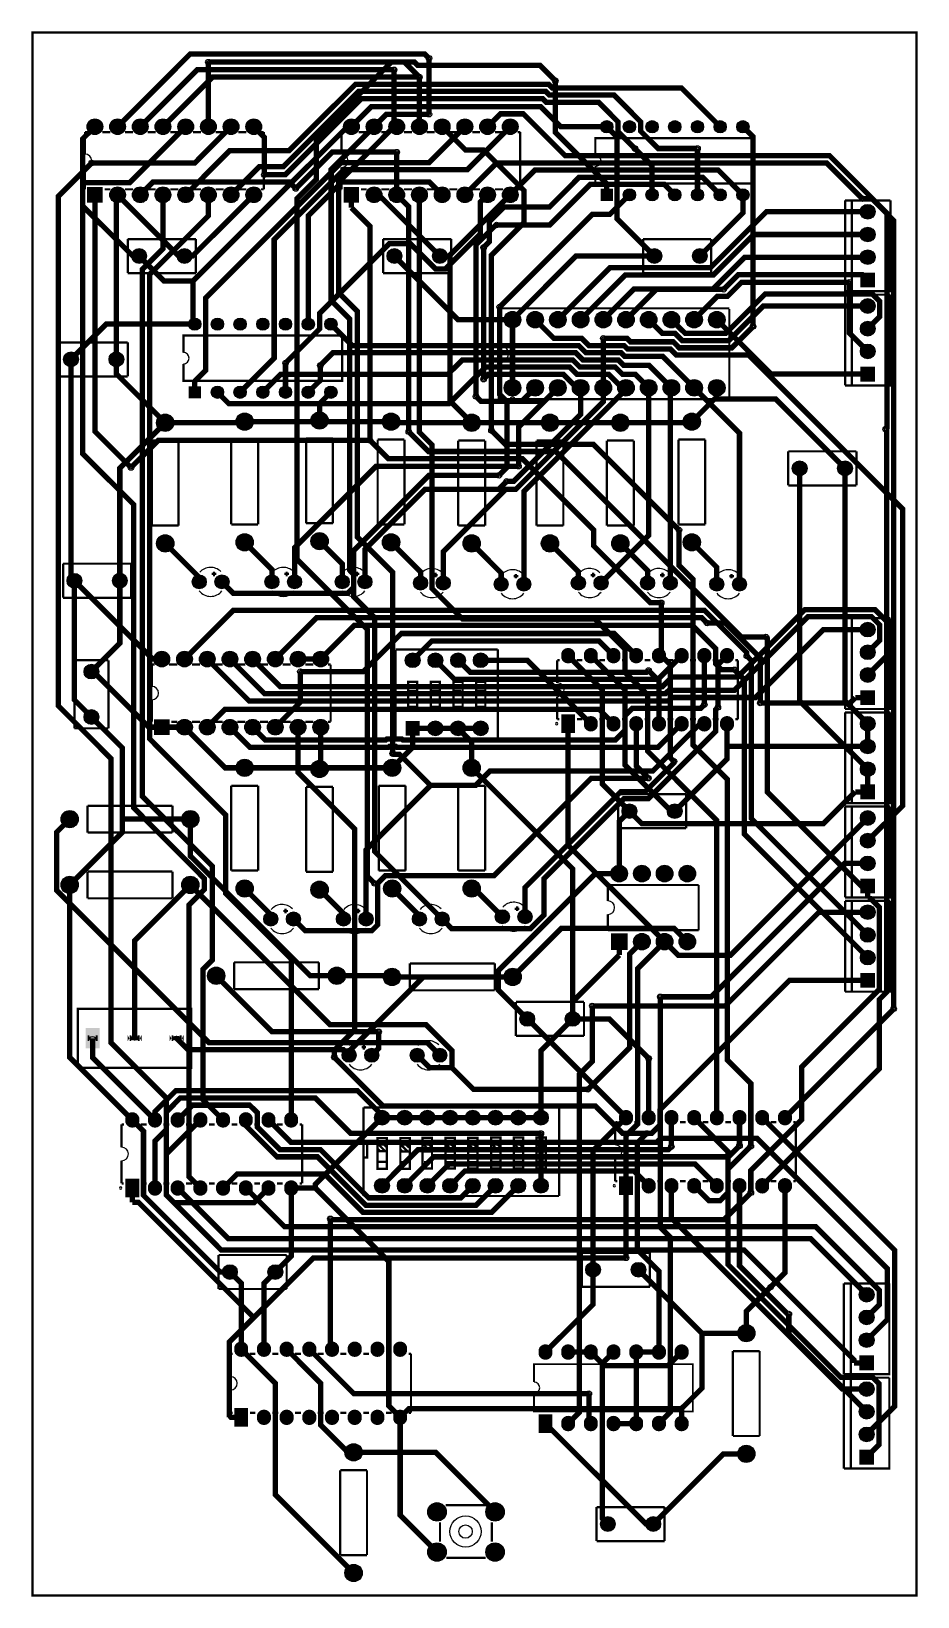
# Model space of a CAD drawing. Header units: millimetres. Extents: x 2 to 101, y -58 to 118.
import ezdxf

# ---------------------------------------------------------------- set-up
doc = ezdxf.new("R2010")
doc.units = ezdxf.units.MM
for name, color, linetype, true_color in [('BoardOutLine', 7, 'Continuous', 0xff00ff), ('BottomLayer', 7, 'Continuous', 0x0000ff), ('BottomSolderMaskLayer', 7, 'Continuous', 0xaa00ff), ('Document', 7, 'Continuous', 0xffffff), ('Hole', 7, 'Continuous', 0x222222), ('Multi-Layer', 7, 'Continuous', 0xc0c0c0), ('TopLayer', 7, 'Continuous', 0xff0000), ('TopSilkLayer', 7, 'Continuous', 0xffcc00), ('TopSolderMaskLayer', 7, 'Continuous', 0x800080)]:
    doc.layers.add(name, color=color, linetype=linetype, true_color=true_color)

msp = doc.modelspace()

# ---------------------------------------------------------------- hatches: boundary and pattern name
at = {"layer": 'BottomSolderMaskLayer'}
for points in [[(7.76, 106.93, 1), (9.51, 106.93, 1)], [(10.3, 106.93, 1), (12.05, 106.93, 1)], [(12.84, 106.93, 1), (14.59, 106.93, 1)], [(15.38, 106.93, 1), (17.13, 106.93, 1)], [(17.92, 106.93, 1), (19.67, 106.93, 1)], [(20.46, 106.93, 1), (22.21, 106.93, 1)], [(23, 106.93, 1), (24.75, 106.93, 1)], [(25.54, 106.93, 1), (27.29, 106.93, 1)], [(36.46, 106.93, 1), (38.21, 106.93, 1)], [(39, 106.93, 1), (40.75, 106.93, 1)], [(41.54, 106.93, 1), (43.29, 106.93, 1)], [(44.08, 106.93, 1), (45.83, 106.93, 1)], [(46.62, 106.93, 1), (48.37, 106.93, 1)], [(49.16, 106.93, 1), (50.91, 106.93, 1)], [(51.7, 106.93, 1), (53.45, 106.93, 1)], [(54.24, 106.93, 1), (55.99, 106.93, 1)], [(65.23, 106.93, 1), (66.6, 106.93, 1)], [(67.77, 106.93, 1), (69.14, 106.93, 1)], [(70.31, 106.93, 1), (71.68, 106.93, 1)], [(72.85, 106.93, 1), (74.22, 106.93, 1)], [(75.39, 106.93, 1), (76.76, 106.93, 1)], [(77.93, 106.93, 1), (79.3, 106.93, 1)], [(80.47, 106.93, 1), (81.84, 106.93, 1)], [(7.76, 98.44), (7.76, 100.19), (9.51, 100.19), (9.51, 98.44)], [(10.3, 99.31, 1), (12.05, 99.31, 1)], [(12.84, 99.31, 1), (14.59, 99.31, 1)], [(15.38, 99.31, 1), (17.13, 99.31, 1)], [(17.92, 99.31, 1), (19.67, 99.31, 1)], [(20.46, 99.31, 1), (22.21, 99.31, 1)], [(23, 99.31, 1), (24.75, 99.31, 1)], [(25.54, 99.31, 1), (27.29, 99.31, 1)], [(36.46, 98.44), (36.46, 100.19), (38.21, 100.19), (38.21, 98.44)], [(39, 99.31, 1), (40.75, 99.31, 1)], [(41.54, 99.31, 1), (43.29, 99.31, 1)], [(44.08, 99.31, 1), (45.83, 99.31, 1)], [(46.62, 99.31, 1), (48.37, 99.31, 1)], [(49.16, 99.31, 1), (50.91, 99.31, 1)], [(51.7, 99.31, 1), (53.45, 99.31, 1)], [(54.24, 99.31, 1), (55.99, 99.31, 1)], [(65.23, 98.63), (65.23, 100), (66.6, 100), (66.6, 98.63)], [(67.77, 99.31, 1), (69.14, 99.31, 1)], [(70.31, 99.31, 1), (71.68, 99.31, 1)], [(72.85, 99.31, 1), (74.22, 99.31, 1)], [(75.39, 99.31, 1), (76.76, 99.31, 1)], [(77.93, 99.31, 1), (79.3, 99.31, 1)], [(80.47, 99.31, 1), (81.84, 99.31, 1)], [(94.3, 97.41, 1), (95.95, 97.41, 1)], [(94.3, 94.87, 1), (95.95, 94.87, 1)], [(12.76, 92.46, 1), (14.41, 92.46, 1)], [(17.84, 92.46, 1), (19.49, 92.46, 1)], [(41.34, 92.46, 1), (42.99, 92.46, 1)], [(46.42, 92.46, 1), (48.07, 92.46, 1)], [(70.42, 92.46, 1), (72.07, 92.46, 1)], [(75.5, 92.46, 1), (77.15, 92.46, 1)], [(94.3, 92.33, 1), (95.95, 92.33, 1)], [(94.3, 88.96), (94.3, 90.61), (95.95, 90.61), (95.95, 88.96)], [(94.3, 86.87, 1), (95.95, 86.87, 1)], [(54.45, 85.34, 1), (56.3, 85.34, 1)], [(56.99, 85.34, 1), (58.84, 85.34, 1)], [(59.53, 85.34, 1), (61.38, 85.34, 1)], [(62.07, 85.34, 1), (63.92, 85.34, 1)], [(64.61, 85.34, 1), (66.46, 85.34, 1)], [(67.15, 85.34, 1), (69, 85.34, 1)], [(69.69, 85.34, 1), (71.54, 85.34, 1)], [(72.23, 85.34, 1), (74.08, 85.34, 1)], [(74.77, 85.34, 1), (76.62, 85.34, 1)], [(77.31, 85.34, 1), (79.16, 85.34, 1)], [(19.13, 84.84, 1), (20.5, 84.84, 1)], [(21.67, 84.84, 1), (23.04, 84.84, 1)], [(24.21, 84.84, 1), (25.58, 84.84, 1)], [(26.75, 84.84, 1), (28.12, 84.84, 1)], [(29.29, 84.84, 1), (30.66, 84.84, 1)], [(31.83, 84.84, 1), (33.2, 84.84, 1)], [(34.37, 84.84, 1), (35.74, 84.84, 1)], [(94.3, 84.33, 1), (95.95, 84.33, 1)], [(94.3, 81.79, 1), (95.95, 81.79, 1)], [(5.14, 80.9, 1), (6.79, 80.9, 1)], [(10.22, 80.9, 1), (11.87, 80.9, 1)], [(94.3, 78.42), (94.3, 80.07), (95.95, 80.07), (95.95, 78.42)], [(19.13, 76.53), (19.13, 77.9), (20.5, 77.9), (20.5, 76.53)], [(21.67, 77.22, 1), (23.04, 77.22, 1)], [(24.21, 77.22, 1), (25.58, 77.22, 1)], [(26.75, 77.22, 1), (28.12, 77.22, 1)], [(29.29, 77.22, 1), (30.66, 77.22, 1)], [(31.83, 77.22, 1), (33.2, 77.22, 1)], [(34.37, 77.22, 1), (35.74, 77.22, 1)], [(54.45, 77.72, 1), (56.3, 77.72, 1)], [(56.99, 77.72, 1), (58.84, 77.72, 1)], [(59.53, 77.72, 1), (61.38, 77.72, 1)], [(62.07, 77.72, 1), (63.92, 77.72, 1)], [(64.61, 77.72, 1), (66.46, 77.72, 1)], [(67.15, 77.72, 1), (69, 77.72, 1)], [(69.69, 77.72, 1), (71.54, 77.72, 1)], [(72.23, 77.72, 1), (74.08, 77.72, 1)], [(74.77, 77.72, 1), (76.62, 77.72, 1)], [(77.31, 77.72, 1), (79.16, 77.72, 1)], [(15.54, 73.81, 1), (17.48, 73.81, 1)], [(24.43, 73.93, 1), (26.37, 73.93, 1)], [(32.82, 74.06, 1), (34.75, 74.06, 1)], [(40.82, 73.93, 1), (42.75, 73.93, 1)], [(49.83, 73.81, 1), (51.77, 73.81, 1)], [(58.6, 73.81, 1), (60.53, 73.81, 1)], [(66.47, 73.81, 1), (68.4, 73.81, 1)], [(74.47, 73.93, 1), (76.4, 73.93, 1)], [(86.68, 68.71, 1), (88.33, 68.71, 1)], [(91.76, 68.71, 1), (93.41, 68.71, 1)], [(24.43, 60.43, 1), (26.37, 60.43, 1)], [(32.82, 60.56, 1), (34.75, 60.56, 1)], [(40.82, 60.43, 1), (42.75, 60.43, 1)], [(74.47, 60.43, 1), (76.4, 60.43, 1)], [(15.54, 60.31, 1), (17.48, 60.31, 1)], [(49.83, 60.31, 1), (51.77, 60.31, 1)], [(58.6, 60.31, 1), (60.53, 60.31, 1)], [(66.47, 60.31, 1), (68.4, 60.31, 1)], [(5.52, 56.13, 1), (7.18, 56.13, 1)], [(10.6, 56.13, 1), (12.26, 56.13, 1)], [(19.53, 56.01, 1), (21.11, 56.01, 1)], [(22.07, 56.01, 1), (23.65, 56.01, 1)], [(27.66, 56.01, 1), (29.24, 56.01, 1)], [(30.2, 56.01, 1), (31.78, 56.01, 1)], [(35.53, 56.01, 1), (37.11, 56.01, 1)], [(38.07, 56.01, 1), (39.65, 56.01, 1)], [(44.3, 55.88, 1), (45.87, 55.88, 1)], [(46.84, 55.88, 1), (48.41, 55.88, 1)], [(53.31, 55.75, 1), (54.89, 55.75, 1)], [(55.85, 55.75, 1), (57.43, 55.75, 1)], [(61.95, 55.88, 1), (63.53, 55.88, 1)], [(64.49, 55.88, 1), (66.07, 55.88, 1)], [(69.7, 55.88, 1), (71.27, 55.88, 1)], [(72.24, 55.88, 1), (73.81, 55.88, 1)], [(77.44, 55.75, 1), (79.02, 55.75, 1)], [(79.98, 55.75, 1), (81.56, 55.75, 1)], [(94.3, 50.67, 1), (95.95, 50.67, 1)], [(15.25, 47.37, 1), (17, 47.37, 1)], [(17.79, 47.37, 1), (19.54, 47.37, 1)], [(20.33, 47.37, 1), (22.08, 47.37, 1)], [(22.87, 47.37, 1), (24.62, 47.37, 1)], [(25.41, 47.37, 1), (27.16, 47.37, 1)], [(27.95, 47.37, 1), (29.7, 47.37, 1)], [(30.49, 47.37, 1), (32.24, 47.37, 1)], [(33.03, 47.37, 1), (34.78, 47.37, 1)], [(43.37, 47.24, 1), (45.02, 47.24, 1)], [(45.91, 47.24, 1), (47.56, 47.24, 1)], [(48.45, 47.24, 1), (50.1, 47.24, 1)], [(50.99, 47.24, 1), (52.64, 47.24, 1)], [(62.37, 47.49, -0.785398), (60.82, 47.49), (60.82, 48.01, -0.785398), (62.37, 48.01)], [(64.91, 47.49, -0.785398), (63.36, 47.49), (63.36, 48.01, -0.785398), (64.91, 48.01)], [(67.45, 47.49, -0.785398), (65.9, 47.49), (65.9, 48.01, -0.785398), (67.45, 48.01)], [(69.99, 47.49, -0.785398), (68.44, 47.49), (68.44, 48.01, -0.785398), (69.99, 48.01)], [(72.53, 47.49, -0.785398), (70.98, 47.49), (70.98, 48.01, -0.785398), (72.53, 48.01)], [(75.07, 47.49, -0.785398), (73.52, 47.49), (73.52, 48.01, -0.785398), (75.07, 48.01)], [(77.61, 47.49, -0.785398), (76.06, 47.49), (76.06, 48.01, -0.785398), (77.61, 48.01)], [(80.15, 47.49, -0.785398), (78.6, 47.49), (78.6, 48.01, -0.785398), (80.15, 48.01)], [(94.3, 48.13, 1), (95.95, 48.13, 1)], [(7.43, 45.97, 1), (9.08, 45.97, 1)], [(94.3, 45.59, 1), (95.95, 45.59, 1)], [(94.3, 42.23), (94.3, 43.88), (95.95, 43.88), (95.95, 42.23)], [(7.43, 40.89, 1), (9.08, 40.89, 1)], [(15.25, 38.88), (15.25, 40.63), (17, 40.63), (17, 38.88)], [(17.79, 39.75, 1), (19.54, 39.75, 1)], [(20.33, 39.75, 1), (22.08, 39.75, 1)], [(22.87, 39.75, 1), (24.62, 39.75, 1)], [(25.41, 39.75, 1), (27.16, 39.75, 1)], [(27.95, 39.75, 1), (29.7, 39.75, 1)], [(30.49, 39.75, 1), (32.24, 39.75, 1)], [(33.03, 39.75, 1), (34.78, 39.75, 1)], [(43.41, 38.8), (43.41, 40.45), (44.98, 40.45), (44.98, 38.8)], [(45.91, 39.62, 1), (47.56, 39.62, 1)], [(48.45, 39.62, 1), (50.1, 39.62, 1)], [(50.99, 39.62, 1), (52.64, 39.62, 1)], [(60.83, 39.1), (60.83, 41.17), (62.36, 41.17), (62.36, 39.1)], [(64.91, 39.87, -0.785398), (63.36, 39.87), (63.36, 40.39, -0.785398), (64.91, 40.39)], [(67.45, 39.87, -0.785398), (65.9, 39.87), (65.9, 40.39, -0.785398), (67.45, 40.39)], [(69.99, 39.87, -0.785398), (68.44, 39.87), (68.44, 40.39, -0.785398), (69.99, 40.39)], [(72.53, 39.87, -0.785398), (70.98, 39.87), (70.98, 40.39, -0.785398), (72.53, 40.39)], [(75.07, 39.87, -0.785398), (73.52, 39.87), (73.52, 40.39, -0.785398), (75.07, 40.39)], [(77.61, 39.87, -0.785398), (76.06, 39.87), (76.06, 40.39, -0.785398), (77.61, 40.39)], [(80.15, 39.87, -0.785398), (78.6, 39.87), (78.6, 40.39, -0.785398), (80.15, 40.39)], [(94.3, 40.13, 1), (95.95, 40.13, 1)], [(94.3, 37.59, 1), (95.95, 37.59, 1)], [(24.43, 35.2, 1), (26.37, 35.2, 1)], [(32.82, 35.07, 1), (34.75, 35.07, 1)], [(40.94, 35.2, 1), (42.88, 35.2, 1)], [(49.83, 35.2, 1), (51.77, 35.2, 1)], [(94.3, 35.05, 1), (95.95, 35.05, 1)], [(94.3, 31.69), (94.3, 33.34), (95.95, 33.34), (95.95, 31.69)], [(4.86, 29.46, 1), (6.79, 29.46, 1)], [(18.36, 29.46, 1), (20.29, 29.46, 1)], [(67.63, 30.35, 1), (69.28, 30.35, 1)], [(72.71, 30.35, 1), (74.36, 30.35, 1)], [(94.3, 29.59, 1), (95.95, 29.59, 1)], [(94.3, 27.05, 1), (95.95, 27.05, 1)], [(94.3, 24.51, 1), (95.95, 24.51, 1)], [(4.86, 22.1, 1), (6.79, 22.1, 1)], [(18.36, 22.1, 1), (20.29, 22.1, 1)], [(66.38, 23.37, 1), (68.24, 23.37, 1)], [(68.92, 23.37, 1), (70.78, 23.37, 1)], [(71.46, 23.37, 1), (73.32, 23.37, 1)], [(74, 23.37, 1), (75.86, 23.37, 1)], [(94.3, 21.15), (94.3, 22.8), (95.95, 22.8), (95.95, 21.15)], [(24.43, 21.7, 1), (26.37, 21.7, 1)], [(32.82, 21.57, 1), (34.75, 21.57, 1)], [(40.94, 21.7, 1), (42.88, 21.7, 1)], [(49.83, 21.7, 1), (51.77, 21.7, 1)], [(53.44, 18.54, 1), (55.02, 18.54, 1)], [(55.98, 18.54, 1), (57.56, 18.54, 1)], [(94.3, 19.05, 1), (95.95, 19.05, 1)], [(27.53, 18.29, 1), (29.11, 18.29, 1)], [(30.07, 18.29, 1), (31.65, 18.29, 1)], [(35.66, 18.29, 1), (37.24, 18.29, 1)], [(38.2, 18.29, 1), (39.78, 18.29, 1)], [(44.17, 18.29, 1), (45.75, 18.29, 1)], [(46.71, 18.29, 1), (48.29, 18.29, 1)], [(66.38, 16.67), (68.24, 16.67), (68.24, 14.82), (66.38, 14.82)], [(68.92, 15.75, 1), (70.78, 15.75, 1)], [(71.46, 15.75, 1), (73.32, 15.75, 1)], [(74, 15.75, 1), (75.86, 15.75, 1)], [(94.3, 16.51, 1), (95.95, 16.51, 1)], [(94.3, 13.97, 1), (95.95, 13.97, 1)], [(21.24, 11.94, 1), (23.17, 11.94, 1)], [(34.74, 11.94, 1), (36.67, 11.94, 1)], [(40.93, 11.81, 1), (42.86, 11.81, 1)], [(54.43, 11.81, 1), (56.36, 11.81, 1)], [(94.3, 10.6), (94.3, 12.26), (95.95, 12.26), (95.95, 10.6)], [(56.2, 7.11, 1), (57.85, 7.11, 1)], [(61.28, 7.11, 1), (62.93, 7.11, 1)], [(7.59, 6.08), (9.17, 6.08), (9.17, 3.83), (7.59, 3.83)], [(13.87, 5.3, -0.785398), (12.3, 5.3), (12.3, 4.61, -0.785398), (13.87, 4.61)], [(18.57, 5.3, -0.785398), (17, 5.3), (17, 4.61, -0.785398), (18.57, 4.61)], [(36.3, 3.05, 1), (37.87, 3.05, 1)], [(38.84, 3.05, 1), (40.41, 3.05, 1)], [(43.92, 3.05, 1), (45.49, 3.05, 1)], [(46.46, 3.05, 1), (48.03, 3.05, 1)], [(13.6, -4.45, -0.785398), (12.05, -4.45), (12.05, -3.93, -0.785398), (13.6, -3.93)], [(16.14, -4.45, -0.785398), (14.59, -4.45), (14.59, -3.93, -0.785398), (16.14, -3.93)], [(18.68, -4.45, -0.785398), (17.13, -4.45), (17.13, -3.93, -0.785398), (18.68, -3.93)], [(21.22, -4.45, -0.785398), (19.67, -4.45), (19.67, -3.93, -0.785398), (21.22, -3.93)], [(23.76, -4.45, -0.785398), (22.21, -4.45), (22.21, -3.93, -0.785398), (23.76, -3.93)], [(26.3, -4.45, -0.785398), (24.75, -4.45), (24.75, -3.93, -0.785398), (26.3, -3.93)], [(28.84, -4.45, -0.785398), (27.29, -4.45), (27.29, -3.93, -0.785398), (28.84, -3.93)], [(31.38, -4.45, -0.785398), (29.83, -4.45), (29.83, -3.93, -0.785398), (31.38, -3.93)], [(39.94, -3.94, 1), (41.59, -3.94, 1)], [(42.48, -3.94, 1), (44.13, -3.94, 1)], [(45.02, -3.94, 1), (46.67, -3.94, 1)], [(47.56, -3.94, 1), (49.21, -3.94, 1)], [(50.1, -3.94, 1), (51.75, -3.94, 1)], [(52.64, -3.94, 1), (54.29, -3.94, 1)], [(55.18, -3.94, 1), (56.83, -3.94, 1)], [(57.72, -3.94, 1), (59.37, -3.94, 1)], [(68.85, -4.2, -0.785398), (67.3, -4.2), (67.3, -3.68, -0.785398), (68.85, -3.68)], [(71.39, -4.2, -0.785398), (69.84, -4.2), (69.84, -3.68, -0.785398), (71.39, -3.68)], [(73.93, -4.2, -0.785398), (72.38, -4.2), (72.38, -3.68, -0.785398), (73.93, -3.68)], [(76.47, -4.2, -0.785398), (74.92, -4.2), (74.92, -3.68, -0.785398), (76.47, -3.68)], [(79.01, -4.2, -0.785398), (77.46, -4.2), (77.46, -3.68, -0.785398), (79.01, -3.68)], [(81.55, -4.2, -0.785398), (80, -4.2), (80, -3.68, -0.785398), (81.55, -3.68)], [(84.09, -4.2, -0.785398), (82.54, -4.2), (82.54, -3.68, -0.785398), (84.09, -3.68)], [(86.63, -4.2, -0.785398), (85.08, -4.2), (85.08, -3.68, -0.785398), (86.63, -3.68)], [(12.06, -12.84), (12.06, -10.78), (13.6, -10.78), (13.6, -12.84)], [(16.14, -12.07, -0.785398), (14.59, -12.07), (14.59, -11.55, -0.785398), (16.14, -11.55)], [(18.68, -12.07, -0.785398), (17.13, -12.07), (17.13, -11.55, -0.785398), (18.68, -11.55)], [(21.22, -12.07, -0.785398), (19.67, -12.07), (19.67, -11.55, -0.785398), (21.22, -11.55)], [(23.76, -12.07, -0.785398), (22.21, -12.07), (22.21, -11.55, -0.785398), (23.76, -11.55)], [(26.3, -12.07, -0.785398), (24.75, -12.07), (24.75, -11.55, -0.785398), (26.3, -11.55)], [(28.84, -12.07, -0.785398), (27.29, -12.07), (27.29, -11.55, -0.785398), (28.84, -11.55)], [(31.38, -12.07, -0.785398), (29.83, -12.07), (29.83, -11.55, -0.785398), (31.38, -11.55)], [(39.94, -11.56, 1), (41.59, -11.56, 1)], [(42.48, -11.56, 1), (44.13, -11.56, 1)], [(45.02, -11.56, 1), (46.67, -11.56, 1)], [(47.56, -11.56, 1), (49.21, -11.56, 1)], [(50.1, -11.56, 1), (51.75, -11.56, 1)], [(52.64, -11.56, 1), (54.29, -11.56, 1)], [(55.18, -11.56, 1), (56.83, -11.56, 1)], [(57.72, -11.56, 1), (59.37, -11.56, 1)], [(67.3, -12.59), (67.3, -10.52), (68.84, -10.52), (68.84, -12.59)], [(71.39, -11.82, -0.785398), (69.84, -11.82), (69.84, -11.3, -0.785398), (71.39, -11.3)], [(73.93, -11.82, -0.785398), (72.38, -11.82), (72.38, -11.3, -0.785398), (73.93, -11.3)], [(76.47, -11.82, -0.785398), (74.92, -11.82), (74.92, -11.3, -0.785398), (76.47, -11.3)], [(79.01, -11.82, -0.785398), (77.46, -11.82), (77.46, -11.3, -0.785398), (79.01, -11.3)], [(81.55, -11.82, -0.785398), (80, -11.82), (80, -11.3, -0.785398), (81.55, -11.3)], [(84.09, -11.82, -0.785398), (82.54, -11.82), (82.54, -11.3, -0.785398), (84.09, -11.3)], [(86.63, -11.82, -0.785398), (85.08, -11.82), (85.08, -11.3, -0.785398), (86.63, -11.3)], [(22.92, -21.21, 1), (24.57, -21.21, 1)], [(28, -21.21, 1), (29.65, -21.21, 1)], [(63.56, -20.95, 1), (65.21, -20.95, 1)], [(68.64, -20.95, 1), (70.29, -20.95, 1)], [(94.17, -23.75, 1), (95.82, -23.75, 1)], [(94.17, -26.29, 1), (95.82, -26.29, 1)], [(80.57, -28.05, 1), (82.5, -28.05, 1)], [(94.17, -28.83, 1), (95.82, -28.83, 1)], [(25.79, -30.1, -0.785398), (24.24, -30.1), (24.24, -29.59, -0.785398), (25.79, -29.59)], [(28.33, -30.1, -0.785398), (26.78, -30.1), (26.78, -29.59, -0.785398), (28.33, -29.59)], [(30.87, -30.1, -0.785398), (29.32, -30.1), (29.32, -29.59, -0.785398), (30.87, -29.59)], [(33.41, -30.1, -0.785398), (31.86, -30.1), (31.86, -29.59, -0.785398), (33.41, -29.59)], [(35.95, -30.1, -0.785398), (34.4, -30.1), (34.4, -29.59, -0.785398), (35.95, -29.59)], [(38.49, -30.1, -0.785398), (36.94, -30.1), (36.94, -29.59, -0.785398), (38.49, -29.59)], [(41.03, -30.1, -0.785398), (39.48, -30.1), (39.48, -29.59, -0.785398), (41.03, -29.59)], [(43.57, -30.1, -0.785398), (42.02, -30.1), (42.02, -29.59, -0.785398), (43.57, -29.59)], [(59.83, -30.42, -0.785398), (58.28, -30.42), (58.28, -29.9, -0.785398), (59.83, -29.9)], [(62.37, -30.42, -0.785398), (60.82, -30.42), (60.82, -29.9, -0.785398), (62.37, -29.9)], [(64.91, -30.42, -0.785398), (63.36, -30.42), (63.36, -29.9, -0.785398), (64.91, -29.9)], [(67.45, -30.42, -0.785398), (65.9, -30.42), (65.9, -29.9, -0.785398), (67.45, -29.9)], [(69.99, -30.42, -0.785398), (68.44, -30.42), (68.44, -29.9, -0.785398), (69.99, -29.9)], [(72.53, -30.42, -0.785398), (70.98, -30.42), (70.98, -29.9, -0.785398), (72.53, -29.9)], [(75.07, -30.42, -0.785398), (73.52, -30.42), (73.52, -29.9, -0.785398), (75.07, -29.9)], [(94.17, -32.19), (94.17, -30.54), (95.82, -30.54), (95.82, -32.19)], [(94.17, -34.3, 1), (95.82, -34.3, 1)], [(24.25, -38.5), (24.25, -36.43), (25.79, -36.43), (25.79, -38.5)], [(28.33, -37.72, -0.785398), (26.78, -37.72), (26.78, -37.21, -0.785398), (28.33, -37.21)], [(30.87, -37.72, -0.785398), (29.32, -37.72), (29.32, -37.21, -0.785398), (30.87, -37.21)], [(33.41, -37.72, -0.785398), (31.86, -37.72), (31.86, -37.21, -0.785398), (33.41, -37.21)], [(35.95, -37.72, -0.785398), (34.4, -37.72), (34.4, -37.21, -0.785398), (35.95, -37.21)], [(38.49, -37.72, -0.785398), (36.94, -37.72), (36.94, -37.21, -0.785398), (38.49, -37.21)], [(41.03, -37.72, -0.785398), (39.48, -37.72), (39.48, -37.21, -0.785398), (41.03, -37.21)], [(43.57, -37.72, -0.785398), (42.02, -37.72), (42.02, -37.21, -0.785398), (43.57, -37.21)], [(94.17, -36.84, 1), (95.82, -36.84, 1)], [(58.29, -39.2), (58.29, -37.13), (59.82, -37.13), (59.82, -39.2)], [(62.37, -38.42, -0.785398), (60.82, -38.42), (60.82, -37.9, -0.785398), (62.37, -37.9)], [(64.91, -38.42, -0.785398), (63.36, -38.42), (63.36, -37.9, -0.785398), (64.91, -37.9)], [(67.45, -38.42, -0.785398), (65.9, -38.42), (65.9, -37.9, -0.785398), (67.45, -37.9)], [(69.99, -38.42, -0.785398), (68.44, -38.42), (68.44, -37.9, -0.785398), (69.99, -37.9)], [(72.53, -38.42, -0.785398), (70.98, -38.42), (70.98, -37.9, -0.785398), (72.53, -37.9)], [(75.07, -38.42, -0.785398), (73.52, -38.42), (73.52, -37.9, -0.785398), (75.07, -37.9)], [(94.17, -39.38, 1), (95.82, -39.38, 1)], [(36.63, -41.38, 1), (38.56, -41.38, 1)], [(80.57, -41.55, 1), (82.5, -41.55, 1)], [(94.17, -42.75), (94.17, -41.09), (95.82, -41.09), (95.82, -42.75)], [(45.89, -48.04, 1), (47.94, -48.04, 1)], [(52.39, -48.04, 1), (54.44, -48.04, 1)], [(65.21, -49.4, 1), (66.87, -49.4, 1)], [(70.29, -49.4, 1), (71.95, -49.4, 1)], [(45.89, -52.54, 1), (47.94, -52.54, 1)], [(52.39, -52.54, 1), (54.44, -52.54, 1)], [(36.63, -54.88, 1), (38.56, -54.88, 1)]]:
    msp.add_hatch(color=256, dxfattribs=at).paths.add_polyline_path(points)
at = {"layer": 'Multi-Layer'}
for points in [[(7.79, 106.93, 1), (9.49, 106.93, 1)], [(10.33, 106.93, 1), (12.03, 106.93, 1)], [(12.87, 106.93, 1), (14.57, 106.93, 1)], [(15.41, 106.93, 1), (17.11, 106.93, 1)], [(17.95, 106.93, 1), (19.65, 106.93, 1)], [(20.49, 106.93, 1), (22.19, 106.93, 1)], [(23.03, 106.93, 1), (24.73, 106.93, 1)], [(25.57, 106.93, 1), (27.27, 106.93, 1)], [(36.49, 106.93, 1), (38.19, 106.93, 1)], [(39.03, 106.93, 1), (40.73, 106.93, 1)], [(41.57, 106.93, 1), (43.27, 106.93, 1)], [(44.11, 106.93, 1), (45.81, 106.93, 1)], [(46.65, 106.93, 1), (48.35, 106.93, 1)], [(49.19, 106.93, 1), (50.89, 106.93, 1)], [(51.73, 106.93, 1), (53.43, 106.93, 1)], [(54.27, 106.93, 1), (55.97, 106.93, 1)], [(65.28, 106.93, 1), (66.55, 106.93, 1)], [(67.82, 106.93, 1), (69.09, 106.93, 1)], [(70.36, 106.93, 1), (71.63, 106.93, 1)], [(72.9, 106.93, 1), (74.17, 106.93, 1)], [(75.44, 106.93, 1), (76.71, 106.93, 1)], [(77.98, 106.93, 1), (79.25, 106.93, 1)], [(80.52, 106.93, 1), (81.79, 106.93, 1)], [(7.79, 98.46), (7.79, 100.16), (9.49, 100.16), (9.49, 98.46)], [(10.33, 99.31, 1), (12.03, 99.31, 1)], [(12.87, 99.31, 1), (14.57, 99.31, 1)], [(15.41, 99.31, 1), (17.11, 99.31, 1)], [(17.95, 99.31, 1), (19.65, 99.31, 1)], [(20.49, 99.31, 1), (22.19, 99.31, 1)], [(23.03, 99.31, 1), (24.73, 99.31, 1)], [(25.57, 99.31, 1), (27.27, 99.31, 1)], [(36.49, 98.46), (36.49, 100.16), (38.19, 100.16), (38.19, 98.46)], [(39.03, 99.31, 1), (40.73, 99.31, 1)], [(41.57, 99.31, 1), (43.27, 99.31, 1)], [(44.11, 99.31, 1), (45.81, 99.31, 1)], [(46.65, 99.31, 1), (48.35, 99.31, 1)], [(49.19, 99.31, 1), (50.89, 99.31, 1)], [(51.73, 99.31, 1), (53.43, 99.31, 1)], [(54.27, 99.31, 1), (55.97, 99.31, 1)], [(65.28, 98.68), (65.28, 99.95), (66.55, 99.95), (66.55, 98.68)], [(67.82, 99.31, 1), (69.09, 99.31, 1)], [(70.36, 99.31, 1), (71.63, 99.31, 1)], [(72.9, 99.31, 1), (74.17, 99.31, 1)], [(75.44, 99.31, 1), (76.71, 99.31, 1)], [(77.98, 99.31, 1), (79.25, 99.31, 1)], [(80.52, 99.31, 1), (81.79, 99.31, 1)], [(94.32, 97.41, 1), (95.92, 97.41, 1)], [(94.32, 94.87, 1), (95.92, 94.87, 1)], [(12.79, 92.46, 1), (14.39, 92.46, 1)], [(17.87, 92.46, 1), (19.47, 92.46, 1)], [(41.36, 92.46, 1), (42.96, 92.46, 1)], [(46.44, 92.46, 1), (48.04, 92.46, 1)], [(70.45, 92.46, 1), (72.05, 92.46, 1)], [(75.53, 92.46, 1), (77.13, 92.46, 1)], [(94.32, 92.33, 1), (95.92, 92.33, 1)], [(94.32, 88.99), (94.32, 90.59), (95.92, 90.59), (95.92, 88.99)], [(94.32, 86.87, 1), (95.92, 86.87, 1)], [(54.47, 85.34, 1), (56.27, 85.34, 1)], [(57.01, 85.34, 1), (58.81, 85.34, 1)], [(59.55, 85.34, 1), (61.35, 85.34, 1)], [(62.09, 85.34, 1), (63.89, 85.34, 1)], [(64.63, 85.34, 1), (66.43, 85.34, 1)], [(67.17, 85.34, 1), (68.97, 85.34, 1)], [(69.71, 85.34, 1), (71.51, 85.34, 1)], [(72.25, 85.34, 1), (74.05, 85.34, 1)], [(74.79, 85.34, 1), (76.59, 85.34, 1)], [(77.33, 85.34, 1), (79.13, 85.34, 1)], [(19.18, 84.84, 1), (20.45, 84.84, 1)], [(21.72, 84.84, 1), (22.99, 84.84, 1)], [(24.26, 84.84, 1), (25.53, 84.84, 1)], [(26.8, 84.84, 1), (28.07, 84.84, 1)], [(29.34, 84.84, 1), (30.61, 84.84, 1)], [(31.88, 84.84, 1), (33.15, 84.84, 1)], [(34.42, 84.84, 1), (35.69, 84.84, 1)], [(94.32, 84.33, 1), (95.92, 84.33, 1)], [(94.32, 81.79, 1), (95.92, 81.79, 1)], [(5.17, 80.9, 1), (6.77, 80.9, 1)], [(10.25, 80.9, 1), (11.85, 80.9, 1)], [(94.32, 78.45), (94.32, 80.05), (95.92, 80.05), (95.92, 78.45)], [(19.18, 76.58), (19.18, 77.85), (20.45, 77.85), (20.45, 76.58)], [(21.72, 77.22, 1), (22.99, 77.22, 1)], [(24.26, 77.22, 1), (25.53, 77.22, 1)], [(26.8, 77.22, 1), (28.07, 77.22, 1)], [(29.34, 77.22, 1), (30.61, 77.22, 1)], [(31.88, 77.22, 1), (33.15, 77.22, 1)], [(34.42, 77.22, 1), (35.69, 77.22, 1)], [(54.47, 77.72, 1), (56.27, 77.72, 1)], [(57.01, 77.72, 1), (58.81, 77.72, 1)], [(59.55, 77.72, 1), (61.35, 77.72, 1)], [(62.09, 77.72, 1), (63.89, 77.72, 1)], [(64.63, 77.72, 1), (66.43, 77.72, 1)], [(67.17, 77.72, 1), (68.97, 77.72, 1)], [(69.71, 77.72, 1), (71.51, 77.72, 1)], [(72.25, 77.72, 1), (74.05, 77.72, 1)], [(74.79, 77.72, 1), (76.59, 77.72, 1)], [(77.33, 77.72, 1), (79.13, 77.72, 1)], [(15.57, 73.81, 1), (17.45, 73.81, 1)], [(24.46, 73.93, 1), (26.34, 73.93, 1)], [(32.84, 74.06, 1), (34.72, 74.06, 1)], [(40.84, 73.93, 1), (42.72, 73.93, 1)], [(49.86, 73.81, 1), (51.74, 73.81, 1)], [(58.62, 73.81, 1), (60.5, 73.81, 1)], [(66.5, 73.81, 1), (68.38, 73.81, 1)], [(74.5, 73.93, 1), (76.38, 73.93, 1)], [(86.7, 68.71, 1), (88.3, 68.71, 1)], [(91.78, 68.71, 1), (93.38, 68.71, 1)], [(24.46, 60.43, 1), (26.34, 60.43, 1)], [(32.84, 60.56, 1), (34.72, 60.56, 1)], [(40.84, 60.43, 1), (42.72, 60.43, 1)], [(74.5, 60.43, 1), (76.38, 60.43, 1)], [(15.57, 60.31, 1), (17.45, 60.31, 1)], [(49.86, 60.31, 1), (51.74, 60.31, 1)], [(58.62, 60.31, 1), (60.5, 60.31, 1)], [(66.5, 60.31, 1), (68.38, 60.31, 1)], [(5.55, 56.13, 1), (7.15, 56.13, 1)], [(10.63, 56.13, 1), (12.23, 56.13, 1)], [(19.56, 56.01, 1), (21.08, 56.01, 1)], [(22.1, 56.01, 1), (23.62, 56.01, 1)], [(27.69, 56.01, 1), (29.21, 56.01, 1)], [(30.23, 56.01, 1), (31.75, 56.01, 1)], [(35.56, 56.01, 1), (37.08, 56.01, 1)], [(38.1, 56.01, 1), (39.62, 56.01, 1)], [(44.32, 55.88, 1), (45.85, 55.88, 1)], [(46.86, 55.88, 1), (48.39, 55.88, 1)], [(53.34, 55.75, 1), (54.86, 55.75, 1)], [(55.88, 55.75, 1), (57.4, 55.75, 1)], [(61.98, 55.88, 1), (63.5, 55.88, 1)], [(64.52, 55.88, 1), (66.04, 55.88, 1)], [(69.72, 55.88, 1), (71.25, 55.88, 1)], [(72.26, 55.88, 1), (73.79, 55.88, 1)], [(77.47, 55.75, 1), (78.99, 55.75, 1)], [(80.01, 55.75, 1), (81.53, 55.75, 1)], [(94.32, 50.67, 1), (95.92, 50.67, 1)], [(15.28, 47.37, 1), (16.98, 47.37, 1)], [(17.82, 47.37, 1), (19.52, 47.37, 1)], [(20.36, 47.37, 1), (22.06, 47.37, 1)], [(22.9, 47.37, 1), (24.6, 47.37, 1)], [(25.44, 47.37, 1), (27.14, 47.37, 1)], [(27.98, 47.37, 1), (29.68, 47.37, 1)], [(30.52, 47.37, 1), (32.22, 47.37, 1)], [(33.06, 47.37, 1), (34.76, 47.37, 1)], [(43.4, 47.24, 1), (45, 47.24, 1)], [(45.94, 47.24, 1), (47.54, 47.24, 1)], [(48.48, 47.24, 1), (50.08, 47.24, 1)], [(51.02, 47.24, 1), (52.62, 47.24, 1)], [(62.34, 47.5, -0.785398), (60.84, 47.5), (60.84, 48, -0.785398), (62.34, 48)], [(64.88, 47.5, -0.785398), (63.39, 47.5), (63.39, 48, -0.785398), (64.88, 48)], [(67.42, 47.5, -0.785398), (65.93, 47.5), (65.93, 48, -0.785398), (67.42, 48)], [(69.96, 47.5, -0.785398), (68.47, 47.5), (68.47, 48, -0.785398), (69.96, 48)], [(72.5, 47.5, -0.785398), (71.01, 47.5), (71.01, 48, -0.785398), (72.5, 48)], [(75.04, 47.5, -0.785398), (73.55, 47.5), (73.55, 48, -0.785398), (75.04, 48)], [(77.58, 47.5, -0.785398), (76.09, 47.5), (76.09, 48, -0.785398), (77.58, 48)], [(80.12, 47.5, -0.785398), (78.63, 47.5), (78.63, 48, -0.785398), (80.12, 48)], [(94.32, 48.13, 1), (95.92, 48.13, 1)], [(7.46, 45.97, 1), (9.05, 45.97, 1)], [(94.32, 45.59, 1), (95.92, 45.59, 1)], [(94.32, 42.25), (94.32, 43.85), (95.92, 43.85), (95.92, 42.25)], [(7.46, 40.89, 1), (9.05, 40.89, 1)], [(15.28, 38.9), (15.28, 40.6), (16.98, 40.6), (16.98, 38.9)], [(17.82, 39.75, 1), (19.52, 39.75, 1)], [(20.36, 39.75, 1), (22.06, 39.75, 1)], [(22.9, 39.75, 1), (24.6, 39.75, 1)], [(25.44, 39.75, 1), (27.14, 39.75, 1)], [(27.98, 39.75, 1), (29.68, 39.75, 1)], [(30.52, 39.75, 1), (32.22, 39.75, 1)], [(33.06, 39.75, 1), (34.76, 39.75, 1)], [(43.44, 38.82), (43.44, 40.42), (44.96, 40.42), (44.96, 38.82)], [(45.94, 39.62, 1), (47.54, 39.62, 1)], [(48.48, 39.62, 1), (50.08, 39.62, 1)], [(51.02, 39.62, 1), (52.62, 39.62, 1)], [(60.84, 39.13), (60.84, 41.13), (62.34, 41.13), (62.34, 39.13)], [(64.88, 39.88, -0.785398), (63.39, 39.88), (63.39, 40.38, -0.785398), (64.88, 40.38)], [(67.42, 39.88, -0.785398), (65.93, 39.88), (65.93, 40.38, -0.785398), (67.42, 40.38)], [(69.96, 39.88, -0.785398), (68.47, 39.88), (68.47, 40.38, -0.785398), (69.96, 40.38)], [(72.5, 39.88, -0.785398), (71.01, 39.88), (71.01, 40.38, -0.785398), (72.5, 40.38)], [(75.04, 39.88, -0.785398), (73.55, 39.88), (73.55, 40.38, -0.785398), (75.04, 40.38)], [(77.58, 39.88, -0.785398), (76.09, 39.88), (76.09, 40.38, -0.785398), (77.58, 40.38)], [(80.12, 39.88, -0.785398), (78.63, 39.88), (78.63, 40.38, -0.785398), (80.12, 40.38)], [(94.32, 40.13, 1), (95.92, 40.13, 1)], [(94.32, 37.59, 1), (95.92, 37.59, 1)], [(24.46, 35.2, 1), (26.34, 35.2, 1)], [(32.84, 35.07, 1), (34.72, 35.07, 1)], [(40.97, 35.2, 1), (42.85, 35.2, 1)], [(49.86, 35.2, 1), (51.74, 35.2, 1)], [(94.32, 35.05, 1), (95.92, 35.05, 1)], [(94.32, 31.71), (94.32, 33.31), (95.92, 33.31), (95.92, 31.71)], [(4.88, 29.46, 1), (6.76, 29.46, 1)], [(18.38, 29.46, 1), (20.26, 29.46, 1)], [(67.65, 30.35, 1), (69.25, 30.35, 1)], [(72.73, 30.35, 1), (74.33, 30.35, 1)], [(94.32, 29.59, 1), (95.92, 29.59, 1)], [(94.32, 27.05, 1), (95.92, 27.05, 1)], [(94.32, 24.51, 1), (95.92, 24.51, 1)], [(4.88, 22.1, 1), (6.76, 22.1, 1)], [(18.38, 22.1, 1), (20.26, 22.1, 1)], [(66.41, 23.37, 1), (68.21, 23.37, 1)], [(68.95, 23.37, 1), (70.75, 23.37, 1)], [(71.49, 23.37, 1), (73.29, 23.37, 1)], [(74.03, 23.37, 1), (75.83, 23.37, 1)], [(94.32, 21.17), (94.32, 22.77), (95.92, 22.77), (95.92, 21.17)], [(24.46, 21.7, 1), (26.34, 21.7, 1)], [(32.84, 21.57, 1), (34.72, 21.57, 1)], [(40.97, 21.7, 1), (42.85, 21.7, 1)], [(49.86, 21.7, 1), (51.74, 21.7, 1)], [(53.47, 18.54, 1), (54.99, 18.54, 1)], [(56.01, 18.54, 1), (57.53, 18.54, 1)], [(94.32, 19.05, 1), (95.92, 19.05, 1)], [(27.56, 18.29, 1), (29.08, 18.29, 1)], [(30.1, 18.29, 1), (31.62, 18.29, 1)], [(35.69, 18.29, 1), (37.21, 18.29, 1)], [(38.23, 18.29, 1), (39.75, 18.29, 1)], [(44.2, 18.29, 1), (45.72, 18.29, 1)], [(46.74, 18.29, 1), (48.26, 18.29, 1)], [(66.41, 16.65), (68.21, 16.65), (68.21, 14.85), (66.41, 14.85)], [(68.95, 15.75, 1), (70.75, 15.75, 1)], [(71.49, 15.75, 1), (73.29, 15.75, 1)], [(74.03, 15.75, 1), (75.83, 15.75, 1)], [(94.32, 16.51, 1), (95.92, 16.51, 1)], [(94.32, 13.97, 1), (95.92, 13.97, 1)], [(21.27, 11.94, 1), (23.15, 11.94, 1)], [(34.77, 11.94, 1), (36.65, 11.94, 1)], [(40.95, 11.81, 1), (42.83, 11.81, 1)], [(54.45, 11.81, 1), (56.33, 11.81, 1)], [(94.32, 10.63), (94.32, 12.23), (95.92, 12.23), (95.92, 10.63)], [(56.22, 7.11, 1), (57.82, 7.11, 1)], [(61.3, 7.11, 1), (62.9, 7.11, 1)], [(7.62, 6.05), (9.14, 6.05), (9.14, 3.85), (7.62, 3.85)], [(13.84, 5.29, -0.785398), (12.32, 5.29), (12.32, 4.62, -0.785398), (13.84, 4.62)], [(18.54, 5.29, -0.785398), (17.02, 5.29), (17.02, 4.62, -0.785398), (18.54, 4.62)], [(36.32, 3.05, 1), (37.85, 3.05, 1)], [(38.86, 3.05, 1), (40.39, 3.05, 1)], [(43.94, 3.05, 1), (45.47, 3.05, 1)], [(46.48, 3.05, 1), (48.01, 3.05, 1)], [(13.58, -4.44, -0.785398), (12.08, -4.44), (12.08, -3.94, -0.785398), (13.58, -3.94)], [(16.12, -4.44, -0.785398), (14.62, -4.44), (14.62, -3.94, -0.785398), (16.12, -3.94)], [(18.66, -4.44, -0.785398), (17.16, -4.44), (17.16, -3.94, -0.785398), (18.66, -3.94)], [(21.2, -4.44, -0.785398), (19.7, -4.44), (19.7, -3.94, -0.785398), (21.2, -3.94)], [(23.74, -4.44, -0.785398), (22.24, -4.44), (22.24, -3.94, -0.785398), (23.74, -3.94)], [(26.28, -4.44, -0.785398), (24.78, -4.44), (24.78, -3.94, -0.785398), (26.28, -3.94)], [(28.82, -4.44, -0.785398), (27.32, -4.44), (27.32, -3.94, -0.785398), (28.82, -3.94)], [(31.36, -4.44, -0.785398), (29.86, -4.44), (29.86, -3.94, -0.785398), (31.36, -3.94)], [(39.97, -3.94, 1), (41.57, -3.94, 1)], [(42.51, -3.94, 1), (44.11, -3.94, 1)], [(45.05, -3.94, 1), (46.65, -3.94, 1)], [(47.59, -3.94, 1), (49.19, -3.94, 1)], [(50.13, -3.94, 1), (51.73, -3.94, 1)], [(52.67, -3.94, 1), (54.27, -3.94, 1)], [(55.21, -3.94, 1), (56.81, -3.94, 1)], [(57.75, -3.94, 1), (59.35, -3.94, 1)], [(68.82, -4.19, -0.785398), (67.32, -4.19), (67.32, -3.69, -0.785398), (68.82, -3.69)], [(71.36, -4.19, -0.785398), (69.86, -4.19), (69.86, -3.69, -0.785398), (71.36, -3.69)], [(73.9, -4.19, -0.785398), (72.4, -4.19), (72.4, -3.69, -0.785398), (73.9, -3.69)], [(76.44, -4.19, -0.785398), (74.94, -4.19), (74.94, -3.69, -0.785398), (76.44, -3.69)], [(78.98, -4.19, -0.785398), (77.48, -4.19), (77.48, -3.69, -0.785398), (78.98, -3.69)], [(81.52, -4.19, -0.785398), (80.02, -4.19), (80.02, -3.69, -0.785398), (81.52, -3.69)], [(84.06, -4.19, -0.785398), (82.56, -4.19), (82.56, -3.69, -0.785398), (84.06, -3.69)], [(86.6, -4.19, -0.785398), (85.1, -4.19), (85.1, -3.69, -0.785398), (86.6, -3.69)], [(12.08, -12.81), (12.08, -10.81), (13.58, -10.81), (13.58, -12.81)], [(16.12, -12.06, -0.785398), (14.62, -12.06), (14.62, -11.56, -0.785398), (16.12, -11.56)], [(18.66, -12.06, -0.785398), (17.16, -12.06), (17.16, -11.56, -0.785398), (18.66, -11.56)], [(21.2, -12.06, -0.785398), (19.7, -12.06), (19.7, -11.56, -0.785398), (21.2, -11.56)], [(23.74, -12.06, -0.785398), (22.24, -12.06), (22.24, -11.56, -0.785398), (23.74, -11.56)], [(26.28, -12.06, -0.785398), (24.78, -12.06), (24.78, -11.56, -0.785398), (26.28, -11.56)], [(28.82, -12.06, -0.785398), (27.32, -12.06), (27.32, -11.56, -0.785398), (28.82, -11.56)], [(31.36, -12.06, -0.785398), (29.86, -12.06), (29.86, -11.56, -0.785398), (31.36, -11.56)], [(39.97, -11.56, 1), (41.57, -11.56, 1)], [(42.51, -11.56, 1), (44.11, -11.56, 1)], [(45.05, -11.56, 1), (46.65, -11.56, 1)], [(47.59, -11.56, 1), (49.19, -11.56, 1)], [(50.13, -11.56, 1), (51.73, -11.56, 1)], [(52.67, -11.56, 1), (54.27, -11.56, 1)], [(55.21, -11.56, 1), (56.81, -11.56, 1)], [(57.75, -11.56, 1), (59.35, -11.56, 1)], [(67.32, -12.56), (67.32, -10.56), (68.82, -10.56), (68.82, -12.56)], [(71.36, -11.81, -0.785398), (69.86, -11.81), (69.86, -11.31, -0.785398), (71.36, -11.31)], [(73.9, -11.81, -0.785398), (72.4, -11.81), (72.4, -11.31, -0.785398), (73.9, -11.31)], [(76.44, -11.81, -0.785398), (74.94, -11.81), (74.94, -11.31, -0.785398), (76.44, -11.31)], [(78.98, -11.81, -0.785398), (77.48, -11.81), (77.48, -11.31, -0.785398), (78.98, -11.31)], [(81.52, -11.81, -0.785398), (80.02, -11.81), (80.02, -11.31, -0.785398), (81.52, -11.31)], [(84.06, -11.81, -0.785398), (82.56, -11.81), (82.56, -11.31, -0.785398), (84.06, -11.31)], [(86.6, -11.81, -0.785398), (85.1, -11.81), (85.1, -11.31, -0.785398), (86.6, -11.31)], [(22.95, -21.21, 1), (24.55, -21.21, 1)], [(28.03, -21.21, 1), (29.63, -21.21, 1)], [(63.59, -20.95, 1), (65.19, -20.95, 1)], [(68.67, -20.95, 1), (70.27, -20.95, 1)], [(94.2, -23.75, 1), (95.8, -23.75, 1)], [(94.2, -26.29, 1), (95.8, -26.29, 1)], [(80.59, -28.05, 1), (82.47, -28.05, 1)], [(25.77, -30.09, -0.785398), (24.27, -30.09), (24.27, -29.6, -0.785398), (25.77, -29.6)], [(28.31, -30.09, -0.785398), (26.81, -30.09), (26.81, -29.6, -0.785398), (28.31, -29.6)], [(30.85, -30.09, -0.785398), (29.35, -30.09), (29.35, -29.6, -0.785398), (30.85, -29.6)], [(33.39, -30.09, -0.785398), (31.89, -30.09), (31.89, -29.6, -0.785398), (33.39, -29.6)], [(35.93, -30.09, -0.785398), (34.43, -30.09), (34.43, -29.6, -0.785398), (35.93, -29.6)], [(38.47, -30.09, -0.785398), (36.97, -30.09), (36.97, -29.6, -0.785398), (38.47, -29.6)], [(41.01, -30.09, -0.785398), (39.51, -30.09), (39.51, -29.6, -0.785398), (41.01, -29.6)], [(43.55, -30.09, -0.785398), (42.05, -30.09), (42.05, -29.6, -0.785398), (43.55, -29.6)], [(59.8, -30.41, -0.785398), (58.3, -30.41), (58.3, -29.91, -0.785398), (59.8, -29.91)], [(62.34, -30.41, -0.785398), (60.84, -30.41), (60.84, -29.91, -0.785398), (62.34, -29.91)], [(64.88, -30.41, -0.785398), (63.39, -30.41), (63.39, -29.91, -0.785398), (64.88, -29.91)], [(67.42, -30.41, -0.785398), (65.93, -30.41), (65.93, -29.91, -0.785398), (67.42, -29.91)], [(69.96, -30.41, -0.785398), (68.47, -30.41), (68.47, -29.91, -0.785398), (69.96, -29.91)], [(72.5, -30.41, -0.785398), (71.01, -30.41), (71.01, -29.91, -0.785398), (72.5, -29.91)], [(75.04, -30.41, -0.785398), (73.55, -30.41), (73.55, -29.91, -0.785398), (75.04, -29.91)], [(94.2, -28.83, 1), (95.8, -28.83, 1)], [(94.2, -32.17), (94.2, -30.57), (95.8, -30.57), (95.8, -32.17)], [(94.2, -34.3, 1), (95.8, -34.3, 1)], [(24.27, -38.46), (24.27, -36.47), (25.77, -36.47), (25.77, -38.46)], [(28.31, -37.71, -0.785398), (26.81, -37.71), (26.81, -37.22, -0.785398), (28.31, -37.22)], [(30.85, -37.71, -0.785398), (29.35, -37.71), (29.35, -37.22, -0.785398), (30.85, -37.22)], [(33.39, -37.71, -0.785398), (31.89, -37.71), (31.89, -37.22, -0.785398), (33.39, -37.22)], [(35.93, -37.71, -0.785398), (34.43, -37.71), (34.43, -37.22, -0.785398), (35.93, -37.22)], [(38.47, -37.71, -0.785398), (36.97, -37.71), (36.97, -37.22, -0.785398), (38.47, -37.22)], [(41.01, -37.71, -0.785398), (39.51, -37.71), (39.51, -37.22, -0.785398), (41.01, -37.22)], [(43.55, -37.71, -0.785398), (42.05, -37.71), (42.05, -37.22, -0.785398), (43.55, -37.22)], [(94.2, -36.84, 1), (95.8, -36.84, 1)], [(58.3, -39.16), (58.3, -37.16), (59.8, -37.16), (59.8, -39.16)], [(62.34, -38.41, -0.785398), (60.84, -38.41), (60.84, -37.91, -0.785398), (62.34, -37.91)], [(64.88, -38.41, -0.785398), (63.39, -38.41), (63.39, -37.91, -0.785398), (64.88, -37.91)], [(67.42, -38.41, -0.785398), (65.93, -38.41), (65.93, -37.91, -0.785398), (67.42, -37.91)], [(69.96, -38.41, -0.785398), (68.47, -38.41), (68.47, -37.91, -0.785398), (69.96, -37.91)], [(72.5, -38.41, -0.785398), (71.01, -38.41), (71.01, -37.91, -0.785398), (72.5, -37.91)], [(75.04, -38.41, -0.785398), (73.55, -38.41), (73.55, -37.91, -0.785398), (75.04, -37.91)], [(94.2, -39.38, 1), (95.8, -39.38, 1)], [(36.65, -41.38, 1), (38.53, -41.38, 1)], [(80.59, -41.55, 1), (82.47, -41.55, 1)], [(94.2, -42.72), (94.2, -41.12), (95.8, -41.12), (95.8, -42.72)], [(45.92, -48.04, 1), (47.92, -48.04, 1)], [(52.42, -48.04, 1), (54.42, -48.04, 1)], [(65.24, -49.4, 1), (66.84, -49.4, 1)], [(70.32, -49.4, 1), (71.92, -49.4, 1)], [(45.92, -52.54, 1), (47.92, -52.54, 1)], [(52.42, -52.54, 1), (54.42, -52.54, 1)], [(36.65, -54.88, 1), (38.53, -54.88, 1)]]:
    msp.add_hatch(color=256, dxfattribs=at).paths.add_polyline_path(points)
at = {"layer": 'TopSolderMaskLayer'}
for points in [[(7.76, 106.93, 1), (9.51, 106.93, 1)], [(10.3, 106.93, 1), (12.05, 106.93, 1)], [(12.84, 106.93, 1), (14.59, 106.93, 1)], [(15.38, 106.93, 1), (17.13, 106.93, 1)], [(17.92, 106.93, 1), (19.67, 106.93, 1)], [(20.46, 106.93, 1), (22.21, 106.93, 1)], [(23, 106.93, 1), (24.75, 106.93, 1)], [(25.54, 106.93, 1), (27.29, 106.93, 1)], [(36.46, 106.93, 1), (38.21, 106.93, 1)], [(39, 106.93, 1), (40.75, 106.93, 1)], [(41.54, 106.93, 1), (43.29, 106.93, 1)], [(44.08, 106.93, 1), (45.83, 106.93, 1)], [(46.62, 106.93, 1), (48.37, 106.93, 1)], [(49.16, 106.93, 1), (50.91, 106.93, 1)], [(51.7, 106.93, 1), (53.45, 106.93, 1)], [(54.24, 106.93, 1), (55.99, 106.93, 1)], [(65.23, 106.93, 1), (66.6, 106.93, 1)], [(67.77, 106.93, 1), (69.14, 106.93, 1)], [(70.31, 106.93, 1), (71.68, 106.93, 1)], [(72.85, 106.93, 1), (74.22, 106.93, 1)], [(75.39, 106.93, 1), (76.76, 106.93, 1)], [(77.93, 106.93, 1), (79.3, 106.93, 1)], [(80.47, 106.93, 1), (81.84, 106.93, 1)], [(7.76, 98.44), (7.76, 100.19), (9.51, 100.19), (9.51, 98.44)], [(10.3, 99.31, 1), (12.05, 99.31, 1)], [(12.84, 99.31, 1), (14.59, 99.31, 1)], [(15.38, 99.31, 1), (17.13, 99.31, 1)], [(17.92, 99.31, 1), (19.67, 99.31, 1)], [(20.46, 99.31, 1), (22.21, 99.31, 1)], [(23, 99.31, 1), (24.75, 99.31, 1)], [(25.54, 99.31, 1), (27.29, 99.31, 1)], [(36.46, 98.44), (36.46, 100.19), (38.21, 100.19), (38.21, 98.44)], [(39, 99.31, 1), (40.75, 99.31, 1)], [(41.54, 99.31, 1), (43.29, 99.31, 1)], [(44.08, 99.31, 1), (45.83, 99.31, 1)], [(46.62, 99.31, 1), (48.37, 99.31, 1)], [(49.16, 99.31, 1), (50.91, 99.31, 1)], [(51.7, 99.31, 1), (53.45, 99.31, 1)], [(54.24, 99.31, 1), (55.99, 99.31, 1)], [(65.23, 98.63), (65.23, 100), (66.6, 100), (66.6, 98.63)], [(67.77, 99.31, 1), (69.14, 99.31, 1)], [(70.31, 99.31, 1), (71.68, 99.31, 1)], [(72.85, 99.31, 1), (74.22, 99.31, 1)], [(75.39, 99.31, 1), (76.76, 99.31, 1)], [(77.93, 99.31, 1), (79.3, 99.31, 1)], [(80.47, 99.31, 1), (81.84, 99.31, 1)], [(94.3, 97.41, 1), (95.95, 97.41, 1)], [(94.3, 94.87, 1), (95.95, 94.87, 1)], [(12.76, 92.46, 1), (14.41, 92.46, 1)], [(17.84, 92.46, 1), (19.49, 92.46, 1)], [(41.34, 92.46, 1), (42.99, 92.46, 1)], [(46.42, 92.46, 1), (48.07, 92.46, 1)], [(70.42, 92.46, 1), (72.07, 92.46, 1)], [(75.5, 92.46, 1), (77.15, 92.46, 1)], [(94.3, 92.33, 1), (95.95, 92.33, 1)], [(94.3, 88.96), (94.3, 90.61), (95.95, 90.61), (95.95, 88.96)], [(94.3, 86.87, 1), (95.95, 86.87, 1)], [(54.45, 85.34, 1), (56.3, 85.34, 1)], [(56.99, 85.34, 1), (58.84, 85.34, 1)], [(59.53, 85.34, 1), (61.38, 85.34, 1)], [(62.07, 85.34, 1), (63.92, 85.34, 1)], [(64.61, 85.34, 1), (66.46, 85.34, 1)], [(67.15, 85.34, 1), (69, 85.34, 1)], [(69.69, 85.34, 1), (71.54, 85.34, 1)], [(72.23, 85.34, 1), (74.08, 85.34, 1)], [(74.77, 85.34, 1), (76.62, 85.34, 1)], [(77.31, 85.34, 1), (79.16, 85.34, 1)], [(19.13, 84.84, 1), (20.5, 84.84, 1)], [(21.67, 84.84, 1), (23.04, 84.84, 1)], [(24.21, 84.84, 1), (25.58, 84.84, 1)], [(26.75, 84.84, 1), (28.12, 84.84, 1)], [(29.29, 84.84, 1), (30.66, 84.84, 1)], [(31.83, 84.84, 1), (33.2, 84.84, 1)], [(34.37, 84.84, 1), (35.74, 84.84, 1)], [(94.3, 84.33, 1), (95.95, 84.33, 1)], [(94.3, 81.79, 1), (95.95, 81.79, 1)], [(5.14, 80.9, 1), (6.79, 80.9, 1)], [(10.22, 80.9, 1), (11.87, 80.9, 1)], [(94.3, 78.42), (94.3, 80.07), (95.95, 80.07), (95.95, 78.42)], [(19.13, 76.53), (19.13, 77.9), (20.5, 77.9), (20.5, 76.53)], [(21.67, 77.22, 1), (23.04, 77.22, 1)], [(24.21, 77.22, 1), (25.58, 77.22, 1)], [(26.75, 77.22, 1), (28.12, 77.22, 1)], [(29.29, 77.22, 1), (30.66, 77.22, 1)], [(31.83, 77.22, 1), (33.2, 77.22, 1)], [(34.37, 77.22, 1), (35.74, 77.22, 1)], [(54.45, 77.72, 1), (56.3, 77.72, 1)], [(56.99, 77.72, 1), (58.84, 77.72, 1)], [(59.53, 77.72, 1), (61.38, 77.72, 1)], [(62.07, 77.72, 1), (63.92, 77.72, 1)], [(64.61, 77.72, 1), (66.46, 77.72, 1)], [(67.15, 77.72, 1), (69, 77.72, 1)], [(69.69, 77.72, 1), (71.54, 77.72, 1)], [(72.23, 77.72, 1), (74.08, 77.72, 1)], [(74.77, 77.72, 1), (76.62, 77.72, 1)], [(77.31, 77.72, 1), (79.16, 77.72, 1)], [(15.54, 73.81, 1), (17.48, 73.81, 1)], [(24.43, 73.93, 1), (26.37, 73.93, 1)], [(32.82, 74.06, 1), (34.75, 74.06, 1)], [(40.82, 73.93, 1), (42.75, 73.93, 1)], [(49.83, 73.81, 1), (51.77, 73.81, 1)], [(58.6, 73.81, 1), (60.53, 73.81, 1)], [(66.47, 73.81, 1), (68.4, 73.81, 1)], [(74.47, 73.93, 1), (76.4, 73.93, 1)], [(86.68, 68.71, 1), (88.33, 68.71, 1)], [(91.76, 68.71, 1), (93.41, 68.71, 1)], [(24.43, 60.43, 1), (26.37, 60.43, 1)], [(32.82, 60.56, 1), (34.75, 60.56, 1)], [(40.82, 60.43, 1), (42.75, 60.43, 1)], [(74.47, 60.43, 1), (76.4, 60.43, 1)], [(15.54, 60.31, 1), (17.48, 60.31, 1)], [(49.83, 60.31, 1), (51.77, 60.31, 1)], [(58.6, 60.31, 1), (60.53, 60.31, 1)], [(66.47, 60.31, 1), (68.4, 60.31, 1)], [(5.52, 56.13, 1), (7.18, 56.13, 1)], [(10.6, 56.13, 1), (12.26, 56.13, 1)], [(19.53, 56.01, 1), (21.11, 56.01, 1)], [(22.07, 56.01, 1), (23.65, 56.01, 1)], [(27.66, 56.01, 1), (29.24, 56.01, 1)], [(30.2, 56.01, 1), (31.78, 56.01, 1)], [(35.53, 56.01, 1), (37.11, 56.01, 1)], [(38.07, 56.01, 1), (39.65, 56.01, 1)], [(44.3, 55.88, 1), (45.87, 55.88, 1)], [(46.84, 55.88, 1), (48.41, 55.88, 1)], [(53.31, 55.75, 1), (54.89, 55.75, 1)], [(55.85, 55.75, 1), (57.43, 55.75, 1)], [(61.95, 55.88, 1), (63.53, 55.88, 1)], [(64.49, 55.88, 1), (66.07, 55.88, 1)], [(69.7, 55.88, 1), (71.27, 55.88, 1)], [(72.24, 55.88, 1), (73.81, 55.88, 1)], [(77.44, 55.75, 1), (79.02, 55.75, 1)], [(79.98, 55.75, 1), (81.56, 55.75, 1)], [(94.3, 50.67, 1), (95.95, 50.67, 1)], [(15.25, 47.37, 1), (17, 47.37, 1)], [(17.79, 47.37, 1), (19.54, 47.37, 1)], [(20.33, 47.37, 1), (22.08, 47.37, 1)], [(22.87, 47.37, 1), (24.62, 47.37, 1)], [(25.41, 47.37, 1), (27.16, 47.37, 1)], [(27.95, 47.37, 1), (29.7, 47.37, 1)], [(30.49, 47.37, 1), (32.24, 47.37, 1)], [(33.03, 47.37, 1), (34.78, 47.37, 1)], [(43.37, 47.24, 1), (45.02, 47.24, 1)], [(45.91, 47.24, 1), (47.56, 47.24, 1)], [(48.45, 47.24, 1), (50.1, 47.24, 1)], [(50.99, 47.24, 1), (52.64, 47.24, 1)], [(62.37, 47.49, -0.785398), (60.82, 47.49), (60.82, 48.01, -0.785398), (62.37, 48.01)], [(64.91, 47.49, -0.785398), (63.36, 47.49), (63.36, 48.01, -0.785398), (64.91, 48.01)], [(67.45, 47.49, -0.785398), (65.9, 47.49), (65.9, 48.01, -0.785398), (67.45, 48.01)], [(69.99, 47.49, -0.785398), (68.44, 47.49), (68.44, 48.01, -0.785398), (69.99, 48.01)], [(72.53, 47.49, -0.785398), (70.98, 47.49), (70.98, 48.01, -0.785398), (72.53, 48.01)], [(75.07, 47.49, -0.785398), (73.52, 47.49), (73.52, 48.01, -0.785398), (75.07, 48.01)], [(77.61, 47.49, -0.785398), (76.06, 47.49), (76.06, 48.01, -0.785398), (77.61, 48.01)], [(80.15, 47.49, -0.785398), (78.6, 47.49), (78.6, 48.01, -0.785398), (80.15, 48.01)], [(94.3, 48.13, 1), (95.95, 48.13, 1)], [(7.43, 45.97, 1), (9.08, 45.97, 1)], [(94.3, 45.59, 1), (95.95, 45.59, 1)], [(94.3, 42.23), (94.3, 43.88), (95.95, 43.88), (95.95, 42.23)], [(7.43, 40.89, 1), (9.08, 40.89, 1)], [(15.25, 38.88), (15.25, 40.63), (17, 40.63), (17, 38.88)], [(17.79, 39.75, 1), (19.54, 39.75, 1)], [(20.33, 39.75, 1), (22.08, 39.75, 1)], [(22.87, 39.75, 1), (24.62, 39.75, 1)], [(25.41, 39.75, 1), (27.16, 39.75, 1)], [(27.95, 39.75, 1), (29.7, 39.75, 1)], [(30.49, 39.75, 1), (32.24, 39.75, 1)], [(33.03, 39.75, 1), (34.78, 39.75, 1)], [(43.41, 38.8), (43.41, 40.45), (44.98, 40.45), (44.98, 38.8)], [(45.91, 39.62, 1), (47.56, 39.62, 1)], [(48.45, 39.62, 1), (50.1, 39.62, 1)], [(50.99, 39.62, 1), (52.64, 39.62, 1)], [(60.83, 39.1), (60.83, 41.17), (62.36, 41.17), (62.36, 39.1)], [(64.91, 39.87, -0.785398), (63.36, 39.87), (63.36, 40.39, -0.785398), (64.91, 40.39)], [(67.45, 39.87, -0.785398), (65.9, 39.87), (65.9, 40.39, -0.785398), (67.45, 40.39)], [(69.99, 39.87, -0.785398), (68.44, 39.87), (68.44, 40.39, -0.785398), (69.99, 40.39)], [(72.53, 39.87, -0.785398), (70.98, 39.87), (70.98, 40.39, -0.785398), (72.53, 40.39)], [(75.07, 39.87, -0.785398), (73.52, 39.87), (73.52, 40.39, -0.785398), (75.07, 40.39)], [(77.61, 39.87, -0.785398), (76.06, 39.87), (76.06, 40.39, -0.785398), (77.61, 40.39)], [(80.15, 39.87, -0.785398), (78.6, 39.87), (78.6, 40.39, -0.785398), (80.15, 40.39)], [(94.3, 40.13, 1), (95.95, 40.13, 1)], [(94.3, 37.59, 1), (95.95, 37.59, 1)], [(24.43, 35.2, 1), (26.37, 35.2, 1)], [(32.82, 35.07, 1), (34.75, 35.07, 1)], [(40.94, 35.2, 1), (42.88, 35.2, 1)], [(49.83, 35.2, 1), (51.77, 35.2, 1)], [(94.3, 35.05, 1), (95.95, 35.05, 1)], [(94.3, 31.69), (94.3, 33.34), (95.95, 33.34), (95.95, 31.69)], [(4.86, 29.46, 1), (6.79, 29.46, 1)], [(18.36, 29.46, 1), (20.29, 29.46, 1)], [(67.63, 30.35, 1), (69.28, 30.35, 1)], [(72.71, 30.35, 1), (74.36, 30.35, 1)], [(94.3, 29.59, 1), (95.95, 29.59, 1)], [(94.3, 27.05, 1), (95.95, 27.05, 1)], [(94.3, 24.51, 1), (95.95, 24.51, 1)], [(4.86, 22.1, 1), (6.79, 22.1, 1)], [(18.36, 22.1, 1), (20.29, 22.1, 1)], [(66.38, 23.37, 1), (68.24, 23.37, 1)], [(68.92, 23.37, 1), (70.78, 23.37, 1)], [(71.46, 23.37, 1), (73.32, 23.37, 1)], [(74, 23.37, 1), (75.86, 23.37, 1)], [(94.3, 21.15), (94.3, 22.8), (95.95, 22.8), (95.95, 21.15)], [(24.43, 21.7, 1), (26.37, 21.7, 1)], [(32.82, 21.57, 1), (34.75, 21.57, 1)], [(40.94, 21.7, 1), (42.88, 21.7, 1)], [(49.83, 21.7, 1), (51.77, 21.7, 1)], [(53.44, 18.54, 1), (55.02, 18.54, 1)], [(55.98, 18.54, 1), (57.56, 18.54, 1)], [(94.3, 19.05, 1), (95.95, 19.05, 1)], [(27.53, 18.29, 1), (29.11, 18.29, 1)], [(30.07, 18.29, 1), (31.65, 18.29, 1)], [(35.66, 18.29, 1), (37.24, 18.29, 1)], [(38.2, 18.29, 1), (39.78, 18.29, 1)], [(44.17, 18.29, 1), (45.75, 18.29, 1)], [(46.71, 18.29, 1), (48.29, 18.29, 1)], [(66.38, 16.67), (68.24, 16.67), (68.24, 14.82), (66.38, 14.82)], [(68.92, 15.75, 1), (70.78, 15.75, 1)], [(71.46, 15.75, 1), (73.32, 15.75, 1)], [(74, 15.75, 1), (75.86, 15.75, 1)], [(94.3, 16.51, 1), (95.95, 16.51, 1)], [(94.3, 13.97, 1), (95.95, 13.97, 1)], [(21.24, 11.94, 1), (23.17, 11.94, 1)], [(34.74, 11.94, 1), (36.67, 11.94, 1)], [(40.93, 11.81, 1), (42.86, 11.81, 1)], [(54.43, 11.81, 1), (56.36, 11.81, 1)], [(94.3, 10.6), (94.3, 12.26), (95.95, 12.26), (95.95, 10.6)], [(56.2, 7.11, 1), (57.85, 7.11, 1)], [(61.28, 7.11, 1), (62.93, 7.11, 1)], [(7.59, 6.08), (9.17, 6.08), (9.17, 3.83), (7.59, 3.83)], [(13.87, 5.3, -0.785398), (12.3, 5.3), (12.3, 4.61, -0.785398), (13.87, 4.61)], [(18.57, 5.3, -0.785398), (17, 5.3), (17, 4.61, -0.785398), (18.57, 4.61)], [(36.3, 3.05, 1), (37.87, 3.05, 1)], [(38.84, 3.05, 1), (40.41, 3.05, 1)], [(43.92, 3.05, 1), (45.49, 3.05, 1)], [(46.46, 3.05, 1), (48.03, 3.05, 1)], [(13.6, -4.45, -0.785398), (12.05, -4.45), (12.05, -3.93, -0.785398), (13.6, -3.93)], [(16.14, -4.45, -0.785398), (14.59, -4.45), (14.59, -3.93, -0.785398), (16.14, -3.93)], [(18.68, -4.45, -0.785398), (17.13, -4.45), (17.13, -3.93, -0.785398), (18.68, -3.93)], [(21.22, -4.45, -0.785398), (19.67, -4.45), (19.67, -3.93, -0.785398), (21.22, -3.93)], [(23.76, -4.45, -0.785398), (22.21, -4.45), (22.21, -3.93, -0.785398), (23.76, -3.93)], [(26.3, -4.45, -0.785398), (24.75, -4.45), (24.75, -3.93, -0.785398), (26.3, -3.93)], [(28.84, -4.45, -0.785398), (27.29, -4.45), (27.29, -3.93, -0.785398), (28.84, -3.93)], [(31.38, -4.45, -0.785398), (29.83, -4.45), (29.83, -3.93, -0.785398), (31.38, -3.93)], [(39.94, -3.94, 1), (41.59, -3.94, 1)], [(42.48, -3.94, 1), (44.13, -3.94, 1)], [(45.02, -3.94, 1), (46.67, -3.94, 1)], [(47.56, -3.94, 1), (49.21, -3.94, 1)], [(50.1, -3.94, 1), (51.75, -3.94, 1)], [(52.64, -3.94, 1), (54.29, -3.94, 1)], [(55.18, -3.94, 1), (56.83, -3.94, 1)], [(57.72, -3.94, 1), (59.37, -3.94, 1)], [(68.85, -4.2, -0.785398), (67.3, -4.2), (67.3, -3.68, -0.785398), (68.85, -3.68)], [(71.39, -4.2, -0.785398), (69.84, -4.2), (69.84, -3.68, -0.785398), (71.39, -3.68)], [(73.93, -4.2, -0.785398), (72.38, -4.2), (72.38, -3.68, -0.785398), (73.93, -3.68)], [(76.47, -4.2, -0.785398), (74.92, -4.2), (74.92, -3.68, -0.785398), (76.47, -3.68)], [(79.01, -4.2, -0.785398), (77.46, -4.2), (77.46, -3.68, -0.785398), (79.01, -3.68)], [(81.55, -4.2, -0.785398), (80, -4.2), (80, -3.68, -0.785398), (81.55, -3.68)], [(84.09, -4.2, -0.785398), (82.54, -4.2), (82.54, -3.68, -0.785398), (84.09, -3.68)], [(86.63, -4.2, -0.785398), (85.08, -4.2), (85.08, -3.68, -0.785398), (86.63, -3.68)], [(12.06, -12.84), (12.06, -10.78), (13.6, -10.78), (13.6, -12.84)], [(16.14, -12.07, -0.785398), (14.59, -12.07), (14.59, -11.55, -0.785398), (16.14, -11.55)], [(18.68, -12.07, -0.785398), (17.13, -12.07), (17.13, -11.55, -0.785398), (18.68, -11.55)], [(21.22, -12.07, -0.785398), (19.67, -12.07), (19.67, -11.55, -0.785398), (21.22, -11.55)], [(23.76, -12.07, -0.785398), (22.21, -12.07), (22.21, -11.55, -0.785398), (23.76, -11.55)], [(26.3, -12.07, -0.785398), (24.75, -12.07), (24.75, -11.55, -0.785398), (26.3, -11.55)], [(28.84, -12.07, -0.785398), (27.29, -12.07), (27.29, -11.55, -0.785398), (28.84, -11.55)], [(31.38, -12.07, -0.785398), (29.83, -12.07), (29.83, -11.55, -0.785398), (31.38, -11.55)], [(39.94, -11.56, 1), (41.59, -11.56, 1)], [(42.48, -11.56, 1), (44.13, -11.56, 1)], [(45.02, -11.56, 1), (46.67, -11.56, 1)], [(47.56, -11.56, 1), (49.21, -11.56, 1)], [(50.1, -11.56, 1), (51.75, -11.56, 1)], [(52.64, -11.56, 1), (54.29, -11.56, 1)], [(55.18, -11.56, 1), (56.83, -11.56, 1)], [(57.72, -11.56, 1), (59.37, -11.56, 1)], [(67.3, -12.59), (67.3, -10.52), (68.84, -10.52), (68.84, -12.59)], [(71.39, -11.82, -0.785398), (69.84, -11.82), (69.84, -11.3, -0.785398), (71.39, -11.3)], [(73.93, -11.82, -0.785398), (72.38, -11.82), (72.38, -11.3, -0.785398), (73.93, -11.3)], [(76.47, -11.82, -0.785398), (74.92, -11.82), (74.92, -11.3, -0.785398), (76.47, -11.3)], [(79.01, -11.82, -0.785398), (77.46, -11.82), (77.46, -11.3, -0.785398), (79.01, -11.3)], [(81.55, -11.82, -0.785398), (80, -11.82), (80, -11.3, -0.785398), (81.55, -11.3)], [(84.09, -11.82, -0.785398), (82.54, -11.82), (82.54, -11.3, -0.785398), (84.09, -11.3)], [(86.63, -11.82, -0.785398), (85.08, -11.82), (85.08, -11.3, -0.785398), (86.63, -11.3)], [(22.92, -21.21, 1), (24.57, -21.21, 1)], [(28, -21.21, 1), (29.65, -21.21, 1)], [(63.56, -20.95, 1), (65.21, -20.95, 1)], [(68.64, -20.95, 1), (70.29, -20.95, 1)], [(94.17, -23.75, 1), (95.82, -23.75, 1)], [(94.17, -26.29, 1), (95.82, -26.29, 1)], [(80.57, -28.05, 1), (82.5, -28.05, 1)], [(94.17, -28.83, 1), (95.82, -28.83, 1)], [(25.79, -30.1, -0.785398), (24.24, -30.1), (24.24, -29.59, -0.785398), (25.79, -29.59)], [(28.33, -30.1, -0.785398), (26.78, -30.1), (26.78, -29.59, -0.785398), (28.33, -29.59)], [(30.87, -30.1, -0.785398), (29.32, -30.1), (29.32, -29.59, -0.785398), (30.87, -29.59)], [(33.41, -30.1, -0.785398), (31.86, -30.1), (31.86, -29.59, -0.785398), (33.41, -29.59)], [(35.95, -30.1, -0.785398), (34.4, -30.1), (34.4, -29.59, -0.785398), (35.95, -29.59)], [(38.49, -30.1, -0.785398), (36.94, -30.1), (36.94, -29.59, -0.785398), (38.49, -29.59)], [(41.03, -30.1, -0.785398), (39.48, -30.1), (39.48, -29.59, -0.785398), (41.03, -29.59)], [(43.57, -30.1, -0.785398), (42.02, -30.1), (42.02, -29.59, -0.785398), (43.57, -29.59)], [(59.83, -30.42, -0.785398), (58.28, -30.42), (58.28, -29.9, -0.785398), (59.83, -29.9)], [(62.37, -30.42, -0.785398), (60.82, -30.42), (60.82, -29.9, -0.785398), (62.37, -29.9)], [(64.91, -30.42, -0.785398), (63.36, -30.42), (63.36, -29.9, -0.785398), (64.91, -29.9)], [(67.45, -30.42, -0.785398), (65.9, -30.42), (65.9, -29.9, -0.785398), (67.45, -29.9)], [(69.99, -30.42, -0.785398), (68.44, -30.42), (68.44, -29.9, -0.785398), (69.99, -29.9)], [(72.53, -30.42, -0.785398), (70.98, -30.42), (70.98, -29.9, -0.785398), (72.53, -29.9)], [(75.07, -30.42, -0.785398), (73.52, -30.42), (73.52, -29.9, -0.785398), (75.07, -29.9)], [(94.17, -32.19), (94.17, -30.54), (95.82, -30.54), (95.82, -32.19)], [(94.17, -34.3, 1), (95.82, -34.3, 1)], [(24.25, -38.5), (24.25, -36.43), (25.79, -36.43), (25.79, -38.5)], [(28.33, -37.72, -0.785398), (26.78, -37.72), (26.78, -37.21, -0.785398), (28.33, -37.21)], [(30.87, -37.72, -0.785398), (29.32, -37.72), (29.32, -37.21, -0.785398), (30.87, -37.21)], [(33.41, -37.72, -0.785398), (31.86, -37.72), (31.86, -37.21, -0.785398), (33.41, -37.21)], [(35.95, -37.72, -0.785398), (34.4, -37.72), (34.4, -37.21, -0.785398), (35.95, -37.21)], [(38.49, -37.72, -0.785398), (36.94, -37.72), (36.94, -37.21, -0.785398), (38.49, -37.21)], [(41.03, -37.72, -0.785398), (39.48, -37.72), (39.48, -37.21, -0.785398), (41.03, -37.21)], [(43.57, -37.72, -0.785398), (42.02, -37.72), (42.02, -37.21, -0.785398), (43.57, -37.21)], [(94.17, -36.84, 1), (95.82, -36.84, 1)], [(58.29, -39.2), (58.29, -37.13), (59.82, -37.13), (59.82, -39.2)], [(62.37, -38.42, -0.785398), (60.82, -38.42), (60.82, -37.9, -0.785398), (62.37, -37.9)], [(64.91, -38.42, -0.785398), (63.36, -38.42), (63.36, -37.9, -0.785398), (64.91, -37.9)], [(67.45, -38.42, -0.785398), (65.9, -38.42), (65.9, -37.9, -0.785398), (67.45, -37.9)], [(69.99, -38.42, -0.785398), (68.44, -38.42), (68.44, -37.9, -0.785398), (69.99, -37.9)], [(72.53, -38.42, -0.785398), (70.98, -38.42), (70.98, -37.9, -0.785398), (72.53, -37.9)], [(75.07, -38.42, -0.785398), (73.52, -38.42), (73.52, -37.9, -0.785398), (75.07, -37.9)], [(94.17, -39.38, 1), (95.82, -39.38, 1)], [(36.63, -41.38, 1), (38.56, -41.38, 1)], [(80.57, -41.55, 1), (82.5, -41.55, 1)], [(94.17, -42.75), (94.17, -41.09), (95.82, -41.09), (95.82, -42.75)], [(45.89, -48.04, 1), (47.94, -48.04, 1)], [(52.39, -48.04, 1), (54.44, -48.04, 1)], [(65.21, -49.4, 1), (66.87, -49.4, 1)], [(70.29, -49.4, 1), (71.95, -49.4, 1)], [(45.89, -52.54, 1), (47.94, -52.54, 1)], [(52.39, -52.54, 1), (54.44, -52.54, 1)], [(36.63, -54.88, 1), (38.56, -54.88, 1)]]:
    msp.add_hatch(color=256, dxfattribs=at).paths.add_polyline_path(points)

# ---------------------------------------------------------------- linework, layer by layer
at = {"layer": 'BoardOutLine', "const_width": 0.254}
msp.add_lwpolyline([(1.65, 56.9), (1.65, 117.48), (100.58, 117.48), (100.58, -57.4), (1.65, -57.4), (1.65, 56.87)], dxfattribs=at)
at = {"layer": 'BottomLayer', "const_width": 0.6}
for points in [[(11.18, 106.93), (19.32, 115.08), (45.53, 115.08), (46.02, 114.59)], [(21.34, 114.16), (44.38, 114.16), (44.76, 113.78), (58.45, 113.78), (60.16, 112.07)], [(13.72, 106.93), (20.09, 113.3), (42.12, 113.3)], [(44.96, 112.48), (21.8, 112.48), (16.26, 106.93)], [(18.8, 99.31), (23.73, 104.25), (30.37, 104.25), (37.8, 111.67), (59.42, 111.67), (59.82, 111.26), (74.28, 111.26), (78.61, 106.93)], [(23.88, 99.31), (27.02, 102.45), (29.72, 102.45), (38.13, 110.87), (59.09, 110.87), (59.49, 110.46), (66.73, 110.46), (69.72, 107.47), (69.72, 106.42), (71.66, 104.49), (76.07, 104.49)], [(69.06, 104.49), (67.18, 106.37), (67.18, 107.47), (65, 109.66), (59.16, 109.66), (58.76, 110.06), (38.46, 110.06), (29.95, 101.55), (27.6, 101.55)], [(37.34, 106.93), (39.58, 109.17), (58.51, 109.17), (60.75, 106.93), (65.91, 106.93)], [(39.88, 106.93), (41.26, 108.32), (46.02, 108.32)], [(52.58, 106.93), (54.02, 108.37), (56.58, 108.37), (61.27, 103.68), (90.85, 103.68), (97.26, 97.27), (97.26, 73.23), (97.13, 73.09)], [(13.59, 92.46), (12.89, 92.46), (7.28, 98.06), (7.28, 105.58), (8.64, 106.93)], [(23.88, 106.93), (19.83, 102.88), (8.29, 102.88)], [(37.34, 106.93), (36.9, 106.93), (19.62, 89.66)], [(50.04, 106.93), (46.03, 102.92), (36.19, 102.92), (21.05, 87.78), (21.05, 79.69), (19.81, 78.45)], [(55.12, 106.93), (50.3, 102.12), (36.52, 102.12), (28.7, 94.3), (28.7, 81.03), (24.89, 77.22)], [(31.12, 100.01), (35.2, 104.09), (42.42, 104.09)], [(94.53, 98.87), (90.52, 102.88), (53.6, 102.88), (50.04, 99.31)], [(81.15, 99.31), (78.39, 102.08), (57.88, 102.08), (55.12, 99.31)], [(32.51, 84.84), (32.51, 96.97), (36.26, 100.73), (46.09, 100.73), (47.5, 99.31)], [(78.61, 99.31), (76.65, 101.27), (62.83, 101.27), (59.52, 97.96), (54.45, 97.96), (52.78, 96.29), (52.78, 94.07), (52.13, 93.42)], [(73.53, 99.31), (72.38, 100.47), (64.06, 100.47), (59.52, 95.93), (53.59, 95.93)], [(18.67, 92.46), (18.03, 92.46), (11.18, 99.31)], [(26.42, 99.31), (19.56, 92.46), (18.67, 92.46)], [(52.58, 99.31), (51.78, 98.51), (51.78, 94.94), (47.85, 91.01), (46.77, 91.01), (43.94, 93.84), (41.57, 93.84), (33.78, 86.05), (33.78, 84.3), (29.97, 80.49)], [(47.24, 92.46), (40.39, 99.31), (39.88, 99.31)], [(68.45, 99.31), (66.26, 97.12), (64.29, 97.12), (53.93, 86.76)], [(76.33, 92.46), (81.15, 97.28), (81.15, 99.31)], [(95.12, 97.41), (83.78, 97.41), (77.52, 91.15), (66.26, 91.15), (60.45, 85.34)], [(95.12, 94.87), (82.37, 94.87), (77.85, 90.35), (68, 90.35), (62.99, 85.34)], [(19.62, 89.66), (16.39, 89.66), (13.59, 92.46)], [(42.16, 92.46), (49.28, 85.34), (55.37, 85.34)], [(55.37, 85.34), (62.48, 92.46), (71.25, 92.46)], [(95.12, 92.33), (81.37, 92.33), (77.81, 88.77), (68.96, 88.77), (65.53, 85.34)], [(19.62, 89.66), (19.62, 85.03), (19.81, 84.84)], [(75.69, 85.34), (78.28, 87.94), (79.42, 87.94), (81, 89.52), (93.06, 89.52)], [(79, 88.74), (80.63, 90.37), (94.54, 90.37), (95.12, 89.79)], [(73.15, 85.34), (74.7, 83.8), (79.23, 83.8), (83.64, 88.21), (95.64, 88.21), (96.46, 87.39), (96.46, 85.67), (95.12, 84.33)], [(95.12, 86.87), (83.44, 86.87), (79.57, 83), (74.36, 83), (73.56, 83.8), (72.16, 83.8), (70.61, 85.34)], [(5.97, 80.9), (9.91, 84.84), (19.81, 84.84)], [(75.69, 77.72), (72.17, 81.25), (67.92, 81.25), (67.53, 81.64), (63.58, 81.64), (62.78, 82.44), (37.45, 82.44), (35.05, 84.84)], [(95.12, 27.05), (99.04, 30.96), (99.04, 64.14), (81.79, 81.39), (73.69, 81.39), (73.03, 82.05), (68.25, 82.05), (67.86, 82.44), (63.92, 82.44), (63.11, 83.24), (60.01, 83.24), (57.91, 85.34)], [(82.29, 84.58), (79.9, 82.19), (74.03, 82.19), (73.37, 82.86), (68.58, 82.86), (68.19, 83.25), (65.53, 83.25)], [(11.05, 80.9), (11.05, 79.27), (16.51, 73.81)], [(70.61, 77.72), (69.11, 79.23), (67.67, 79.23), (66.87, 80.03), (62.92, 80.03), (62.12, 80.83), (49.75, 80.83), (48.14, 79.23), (29.44, 79.23), (27.43, 77.22)], [(73.15, 77.72), (70.66, 80.22), (67.81, 80.22), (67.2, 80.83), (63.25, 80.83), (62.45, 81.64), (35.28, 81.64), (33.86, 80.22)], [(68.07, 77.72), (67.63, 77.72), (66.13, 79.23), (62.59, 79.23), (61.79, 80.03), (52.34, 80.03), (48.26, 75.95), (23.62, 75.95), (22.35, 77.22)], [(52.13, 78.68), (52.68, 79.23), (61.05, 79.23), (62.55, 77.72), (62.99, 77.72)], [(19.81, 77.22), (19.81, 78.45)], [(60.45, 77.72), (58.91, 76.19), (51.85, 76.19), (51.29, 76.75)], [(78.23, 76.48), (78.23, 77.72)], [(78.23, 76.48), (77.99, 76.48), (75.44, 73.93)], [(92.58, 68.71), (84.81, 76.48), (78.23, 76.48)], [(16.51, 73.81), (11.43, 68.73), (11.43, 56.13)], [(16.51, 73.81), (25.27, 73.81), (25.4, 73.93)], [(25.4, 73.93), (33.66, 73.93), (33.78, 74.06)], [(41.78, 73.93), (33.91, 73.93), (33.78, 74.06)], [(50.8, 73.81), (41.91, 73.81), (41.78, 73.93)], [(59.56, 73.81), (50.8, 73.81)], [(67.44, 73.81), (59.56, 73.81)], [(67.44, 73.81), (75.31, 73.81), (75.44, 73.93)], [(39.43, 71.84), (15.73, 71.84), (12.68, 68.8)], [(72.01, 53.67), (70.81, 53.67), (64.46, 60.03), (64.46, 61.81), (56.48, 69.79), (41.48, 69.79), (39.43, 71.84)], [(83.73, 49.84), (80.98, 49.84), (60.23, 70.59), (45.97, 70.59), (43.76, 72.8)], [(74, 61.81), (64.41, 71.4), (54.56, 71.4), (53.01, 72.94)], [(30.99, 56.01), (30.99, 59.83), (40.1, 68.94), (56.05, 68.94)], [(53.86, 67.93), (46.02, 67.93), (37.59, 59.5), (37.59, 55.39), (36.94, 54.73), (24.13, 54.73), (22.86, 56.01)], [(54.71, 67.25), (53.83, 66.37), (45.6, 66.37), (38.86, 59.64), (38.86, 56.01)], [(16.51, 60.31), (20.32, 56.5), (20.32, 56.01)], [(25.4, 60.43), (28.45, 57.38), (28.45, 56.01)], [(33.78, 60.56), (36.32, 58.02), (36.32, 56.01)], [(45.08, 55.88), (45.08, 57.13), (41.78, 60.43)], [(50.8, 60.31), (54.1, 57), (54.1, 55.75)], [(59.56, 60.31), (62.74, 57.13), (62.74, 55.88)], [(67.44, 60.31), (70.49, 57.26), (70.49, 55.88)], [(75.44, 60.43), (78.23, 57.64), (78.23, 55.75)], [(6.35, 56.13), (15.11, 47.37), (16.13, 47.37)], [(81.58, 47.72), (81.58, 48.1), (76.87, 52.81), (24.11, 52.81), (18.67, 47.37)], [(26.29, 47.37), (29.37, 44.29), (72.14, 44.29), (73.21, 45.36), (80.55, 45.36), (88.09, 52.9), (95.92, 52.9), (97.27, 51.55), (97.27, 47.74), (95.12, 45.59)], [(95.12, 50.67), (90.17, 50.67), (82.57, 43.07), (73.19, 43.07), (72.8, 42.68), (25.9, 42.68), (21.21, 47.37)], [(23.75, 47.37), (27.63, 43.49), (72.47, 43.49), (72.86, 43.87), (80.19, 43.87), (88.42, 52.1), (95.55, 52.1), (96.45, 51.2), (96.45, 49.46), (95.12, 48.13)], [(77.14, 51.4), (76.53, 52.01), (33.47, 52.01), (28.83, 47.37)], [(80.21, 46.17), (78.77, 46.17), (78.1, 46.84), (78.1, 48.54), (75.52, 51.13), (37.66, 51.13), (33.91, 47.37)], [(31.63, 45.96), (38.66, 45.96), (42.93, 50.23), (66.74, 50.23), (69.22, 47.75)], [(44.2, 47.24), (46.34, 49.39), (65.04, 49.39), (66.68, 47.75)], [(31.37, 47.37), (33.91, 47.37)], [(74.29, 47.75), (71.64, 45.09), (48.89, 45.09), (46.74, 47.24)], [(49.28, 47.24), (50.63, 45.9), (70.38, 45.9), (70.59, 46.1)], [(8.25, 45.97), (8.45, 45.97), (14.68, 39.75)], [(66.68, 40.13), (65.06, 41.75), (23.21, 41.75), (21.21, 39.75)], [(76.83, 42.26), (76.44, 41.86), (68.78, 41.86), (67.95, 41.03), (67.95, 39.38), (66.87, 38.31), (43.11, 38.31), (43, 38.41), (41.29, 38.41), (41.19, 38.31), (27.73, 38.31), (26.29, 39.75)], [(47.5, 18.29), (48.57, 17.21), (57.37, 17.21), (58.91, 18.76), (58.91, 22.82), (67.84, 31.75), (70.56, 31.75), (78.1, 39.29), (78.1, 41.71), (78.35, 41.96)], [(93.72, 43.05), (93.12, 42.45), (83.09, 42.45)], [(95.12, 43.05), (93.72, 43.05)], [(11.72, 29.46), (11.72, 37.43), (8.25, 40.89)], [(74.29, 40.13), (71.67, 37.51), (42.4, 37.51), (42.29, 37.61), (41.63, 37.61), (41.52, 37.51), (25.99, 37.51), (23.75, 39.75)], [(76.83, 40.13), (76.36, 40.13), (71.08, 34.85), (52.86, 34.85), (51.25, 33.23), (46.21, 33.23)], [(79.37, 37.59), (79.37, 40.13)], [(16.13, 39.75), (14.68, 39.75)], [(18.67, 39.75), (16.13, 39.75)], [(18.67, 39.75), (23.22, 35.2), (25.4, 35.2)], [(46.74, 39.62), (44.2, 39.62)], [(49.28, 39.62), (46.74, 39.62)], [(51.82, 39.62), (49.28, 39.62)], [(41.96, 36.8), (42.06, 36.7), (42.74, 36.7), (46.21, 33.23)], [(73.53, 30.35), (79.37, 36.2), (79.37, 37.59)], [(95.12, 37.59), (79.37, 37.59)], [(25.4, 35.2), (33.66, 35.2), (33.78, 35.07)], [(41.91, 35.2), (33.91, 35.2), (33.78, 35.07)], [(56.77, 18.54), (56.77, 21.81), (67.51, 32.55), (70.23, 32.55), (73.44, 35.76), (73.44, 35.92)], [(46.21, 33.23), (38.99, 26.02), (38.99, 18.29)], [(40.27, 22.27), (41.13, 23.14), (53.29, 23.14), (64.19, 34.04), (70.58, 34.04)], [(93.72, 32.51), (90.17, 28.96), (69.84, 28.96), (68.45, 30.35)], [(95.12, 32.51), (93.72, 32.51)], [(95.12, 29.59), (79.75, 14.22), (73.92, 14.22), (72.39, 15.75)], [(5.82, 29.46), (4.37, 28.01), (4.37, 21.48), (21.39, 4.46), (45.83, 4.46), (47.24, 3.05)], [(5.82, 22.1), (11.72, 27.99), (11.72, 29.46)], [(11.72, 29.46), (19.32, 29.46)], [(35.71, 11.94), (32.74, 11.94), (19.32, 25.35), (19.32, 29.46)], [(95.12, 24.51), (92.53, 24.51), (77.6, 9.58), (71.9, 9.58)], [(53.77, 11.81), (53.77, 12.48), (64.66, 23.37), (67.31, 23.37)], [(48.6, 1.64), (48.6, 3.57), (45.68, 6.48), (34.94, 6.48), (19.32, 22.1)], [(25.4, 21.7), (28.32, 18.78), (28.32, 18.29)], [(30.86, 18.29), (32.17, 16.98), (39.63, 16.98), (40.27, 17.62), (40.27, 22.27)], [(33.78, 21.57), (36.45, 18.9), (36.45, 18.29)], [(40.27, 22.27), (39.93, 22.27)], [(41.91, 21.7), (44.96, 18.65), (44.96, 18.29)], [(50.8, 21.7), (51.07, 21.7), (54.23, 18.54)], [(95.12, 19.05), (89.66, 19.05), (79.18, 8.57), (64.3, 8.57)], [(55.39, 11.81), (60.83, 17.25), (73.43, 17.25), (74.93, 15.75)], [(67.31, 15.75), (67.31, 14.25)], [(67.31, 14.25), (62.1, 9.04), (62.1, 7.11)], [(40.4, 5.67), (28.47, 5.67), (22.21, 11.94)], [(35.71, 11.94), (41.76, 11.94), (41.89, 11.81)], [(53.77, 11.81), (41.89, 11.81)], [(57.02, 7.11), (53.77, 10.36), (53.77, 11.81)], [(93.72, 11.43), (86.37, 11.43), (71.88, -3.06), (71.88, -4.74), (70.92, -5.7), (70.39, -5.7)], [(95.12, 11.43), (93.72, 11.43)], [(68.07, -3.94), (68.07, -3.89), (57.07, 7.11), (57.02, 7.11)], [(62.1, 7.11), (66.19, 7.11), (70.61, 2.69)], [(85.85, -3.94), (98.03, 8.24)], [(15.37, -4.19), (8.38, 2.79), (8.38, 4.95)], [(17.78, 4.95), (19.08, 3.66), (36.47, 3.66), (37.08, 3.05)], [(70.39, -5.7), (67.71, -5.7), (64.65, -2.63), (40.88, -2.63), (35.43, 2.82)], [(44.7, 3.05), (46.11, 1.64), (48.6, 1.64)], [(48.6, 1.64), (51.01, -0.77), (63.81, -0.77)], [(41.19, -3.94), (41.05, -3.94), (38.04, -0.93), (17.68, -0.93), (15.37, -3.24), (15.37, -4.19)], [(15.37, -11.81), (15.37, -6.54), (16.64, -5.27), (16.64, -3.29), (18.19, -1.73), (33.29, -1.73), (37.26, -5.7), (58.55, -5.7)], [(50.93, -11.56), (49.55, -12.94), (39.31, -12.94), (33.89, -7.52), (29.35, -7.52), (26.8, -4.96), (26.8, -3.37), (25.96, -2.54), (19.56, -2.54), (17.91, -4.19)], [(23.75, -21.21), (22.66, -21.21), (14.08, -12.63), (14.08, -5.44), (12.83, -4.19)], [(93.59, -31.37), (93.59, -31.04), (81.3, -18.75), (22.78, -18.75), (16.64, -12.6), (16.64, -8), (20.45, -4.19)], [(25.53, -4.19), (25.53, -4.83), (29.02, -8.32), (33.56, -8.32), (38.98, -13.74), (51.28, -13.74), (53.47, -11.56)], [(95, -28.83), (97.3, -26.53), (97.3, -20.83), (82.72, -6.25), (71.94, -6.25), (71.48, -6.71), (30.59, -6.71), (28.07, -4.19)], [(41.19, -3.94), (40.77, -3.94)], [(43.31, -3.94), (41.19, -3.94)], [(45.85, -3.94), (43.31, -3.94)], [(48.39, -3.94), (45.85, -3.94)], [(50.93, -3.94), (48.39, -3.94)], [(53.47, -3.94), (50.93, -3.94)], [(56.01, -3.94), (53.47, -3.94)], [(58.55, -3.94), (56.01, -3.94)], [(95, -39.38), (98.13, -36.24), (98.13, -18.76), (83.31, -3.94)], [(73.15, -7.19), (72.83, -7.51), (44.81, -7.51), (40.77, -11.56)], [(80.77, -7.09), (79.54, -8.32), (46.55, -8.32), (43.31, -11.56)], [(75.69, -11.56), (77.35, -13.22), (78.61, -13.22), (79.48, -12.34), (79.48, -9.69), (82.04, -7.14)], [(22.99, -11.81), (24.57, -10.23), (34.34, -10.23), (38.65, -14.54), (53.02, -14.54), (56.01, -11.56)], [(78.23, -11.56), (75.79, -9.12), (48.28, -9.12), (45.85, -11.56)], [(48.39, -11.56), (50.02, -9.92), (68.98, -9.92), (70.61, -11.56)], [(12.83, -11.81), (12.83, -13.41)], [(95, -23.75), (88.72, -17.47), (23.57, -17.47), (17.91, -11.81)], [(25.53, -11.81), (29.87, -16.15), (89.31, -16.15), (96.42, -23.26), (96.42, -24.87), (95, -26.29)], [(82.04, -12.34), (79.03, -15.35), (35.07, -15.35), (34.98, -15.25)], [(26.41, -26.3), (13.52, -13.41), (12.83, -13.41)], [(26.41, -26.3), (33.08, -19.63), (68.07, -19.63)], [(64.39, -20.95), (64.39, -24.83), (59.05, -30.16)], [(76.56, -28.05), (69.47, -20.95)], [(84.27, -22.88), (81.53, -25.61), (81.53, -28.05)], [(23.67, -37.46), (23.67, -29.04), (26.41, -26.3)], [(95, -36.84), (86.29, -28.14), (86.29, -25.9)], [(76.56, -28.05), (76.56, -34.22), (74.29, -36.48)], [(81.53, -28.05), (76.56, -28.05)], [(37.59, -54.88), (28.83, -46.12), (28.83, -33.66), (25.02, -29.84)], [(30.1, -29.84), (33.91, -33.66), (33.91, -38.33), (36.96, -41.38), (37.59, -41.38)], [(63.92, -34.82), (37.62, -34.82), (32.64, -29.84)], [(64.13, -30.16), (61.59, -30.16)], [(74.29, -30.16), (72.77, -31.69), (65.66, -31.69), (64.13, -30.16)], [(71.75, -30.16), (69.22, -30.16)], [(95, -31.37), (93.59, -31.37)], [(74.29, -36.48), (43.78, -36.48), (42.8, -37.46)], [(74.29, -36.48), (74.29, -38.16)], [(25.02, -37.46), (23.67, -37.46)], [(71.12, -49.4), (70.3, -49.4), (59.05, -38.16)], [(69.22, -38.16), (66.68, -38.16)], [(37.59, -41.38), (46.76, -41.38), (53.42, -48.04)], [(81.53, -41.55), (78.97, -41.55), (71.12, -49.4)]]:
    msp.add_lwpolyline(points, dxfattribs=at)
at = {"layer": 'BottomSolderMaskLayer'}
for points in [[(65.47, 106.94), (65.47, 106.93)], [(66.35, 106.94), (66.35, 106.93)], [(68.01, 106.94), (68.01, 106.93)], [(68.89, 106.94), (68.89, 106.93)], [(70.55, 106.94), (70.55, 106.93)], [(71.43, 106.94), (71.43, 106.93)], [(73.09, 106.94), (73.09, 106.93)], [(73.97, 106.94), (73.97, 106.93)], [(75.63, 106.94), (75.63, 106.93)], [(76.51, 106.94), (76.51, 106.93)], [(78.17, 106.94), (78.17, 106.93)], [(79.05, 106.94), (79.05, 106.93)], [(80.71, 106.94), (80.71, 106.93)], [(81.59, 106.94), (81.59, 106.93)], [(65.47, 99.32), (65.47, 99.31)], [(66.35, 99.32), (66.35, 99.31)], [(68.01, 99.32), (68.01, 99.31)], [(68.89, 99.32), (68.89, 99.31)], [(70.55, 99.32), (70.55, 99.31)], [(71.43, 99.32), (71.43, 99.31)], [(73.09, 99.32), (73.09, 99.31)], [(73.97, 99.32), (73.97, 99.31)], [(75.63, 99.32), (75.63, 99.31)], [(76.51, 99.32), (76.51, 99.31)], [(78.17, 99.32), (78.17, 99.31)], [(79.05, 99.32), (79.05, 99.31)], [(80.71, 99.32), (80.71, 99.31)], [(81.59, 99.32), (81.59, 99.31)], [(19.37, 84.84), (19.37, 84.83)], [(20.25, 84.84), (20.25, 84.83)], [(21.91, 84.84), (21.91, 84.83)], [(22.79, 84.84), (22.79, 84.83)], [(24.45, 84.84), (24.45, 84.83)], [(25.33, 84.84), (25.33, 84.83)], [(26.99, 84.84), (26.99, 84.83)], [(27.87, 84.84), (27.87, 84.83)], [(29.53, 84.84), (29.53, 84.83)], [(30.41, 84.84), (30.41, 84.83)], [(32.07, 84.84), (32.07, 84.83)], [(32.95, 84.84), (32.95, 84.83)], [(34.61, 84.84), (34.61, 84.83)], [(35.49, 84.84), (35.49, 84.83)], [(19.37, 77.22), (19.37, 77.21)], [(20.25, 77.22), (20.25, 77.21)], [(21.91, 77.22), (21.91, 77.21)], [(22.79, 77.22), (22.79, 77.21)], [(24.45, 77.22), (24.45, 77.21)], [(25.33, 77.22), (25.33, 77.21)], [(26.99, 77.22), (26.99, 77.21)], [(27.87, 77.22), (27.87, 77.21)], [(29.53, 77.22), (29.53, 77.21)], [(30.41, 77.22), (30.41, 77.21)], [(32.07, 77.22), (32.07, 77.21)], [(32.95, 77.22), (32.95, 77.21)], [(34.61, 77.22), (34.61, 77.21)], [(35.49, 77.22), (35.49, 77.21)], [(7.91, 5.25), (7.91, 4.65)], [(8.85, 5.25), (8.85, 4.65)], [(12.61, 5.25), (12.61, 4.65)], [(13.55, 5.25), (13.55, 4.65)], [(17.31, 5.25), (17.31, 4.65)], [(18.25, 5.25), (18.25, 4.65)]]:
    msp.add_lwpolyline(points, close=True, dxfattribs=at)
for centre, radius in [((8.64, 106.93), 0.875), ((8.64, 106.93), 0.515), ((11.18, 106.93), 0.875), ((11.18, 106.93), 0.515), ((13.72, 106.93), 0.875), ((13.72, 106.93), 0.515), ((16.26, 106.93), 0.875), ((16.26, 106.93), 0.515), ((18.8, 106.93), 0.875), ((18.8, 106.93), 0.515), ((21.34, 106.93), 0.875), ((21.34, 106.93), 0.515), ((23.88, 106.93), 0.875), ((23.88, 106.93), 0.515), ((26.42, 106.93), 0.875), ((26.42, 106.93), 0.515), ((37.34, 106.93), 0.875), ((37.34, 106.93), 0.515), ((39.88, 106.93), 0.875), ((39.88, 106.93), 0.515), ((42.42, 106.93), 0.875), ((42.42, 106.93), 0.515), ((44.96, 106.93), 0.875), ((44.96, 106.93), 0.515), ((47.5, 106.93), 0.875), ((47.5, 106.93), 0.515), ((50.04, 106.93), 0.875), ((50.04, 106.93), 0.515), ((52.58, 106.93), 0.875), ((52.58, 106.93), 0.515), ((55.12, 106.93), 0.875), ((55.12, 106.93), 0.515), ((65.91, 106.93), 0.686), ((68.45, 106.93), 0.686), ((70.99, 106.93), 0.686), ((73.53, 106.93), 0.686), ((76.07, 106.93), 0.686), ((78.61, 106.93), 0.686), ((81.15, 106.93), 0.686), ((8.64, 99.31), 0.515), ((11.18, 99.31), 0.875), ((11.18, 99.31), 0.515), ((13.72, 99.31), 0.875), ((13.72, 99.31), 0.515), ((16.26, 99.31), 0.875), ((16.26, 99.31), 0.515), ((18.8, 99.31), 0.875), ((18.8, 99.31), 0.515), ((21.34, 99.31), 0.875), ((21.34, 99.31), 0.515), ((23.88, 99.31), 0.875), ((23.88, 99.31), 0.515), ((26.42, 99.31), 0.875), ((26.42, 99.31), 0.515), ((37.34, 99.31), 0.515), ((39.88, 99.31), 0.875), ((39.88, 99.31), 0.515), ((42.42, 99.31), 0.875), ((42.42, 99.31), 0.515), ((44.96, 99.31), 0.875), ((44.96, 99.31), 0.515), ((47.5, 99.31), 0.875), ((47.5, 99.31), 0.515), ((50.04, 99.31), 0.875), ((50.04, 99.31), 0.515), ((52.58, 99.31), 0.875), ((52.58, 99.31), 0.515), ((55.12, 99.31), 0.875), ((55.12, 99.31), 0.515), ((68.45, 99.31), 0.686), ((70.99, 99.31), 0.686), ((73.53, 99.31), 0.686), ((76.07, 99.31), 0.686), ((78.61, 99.31), 0.686), ((81.15, 99.31), 0.686), ((95.12, 97.41), 0.825), ((95.12, 97.41), 0.516), ((95.12, 94.87), 0.825), ((95.12, 94.87), 0.516), ((13.59, 92.46), 0.825), ((13.59, 92.46), 0.516), ((18.67, 92.46), 0.825), ((18.67, 92.46), 0.516), ((42.16, 92.46), 0.825), ((42.16, 92.46), 0.516), ((47.24, 92.46), 0.825), ((47.24, 92.46), 0.516), ((71.25, 92.46), 0.825), ((71.25, 92.46), 0.516), ((76.33, 92.46), 0.825), ((76.33, 92.46), 0.516), ((95.12, 92.33), 0.825), ((95.12, 92.33), 0.516), ((95.12, 89.79), 0.516), ((95.12, 86.87), 0.825), ((55.37, 85.34), 0.925), ((55.37, 85.34), 0.514), ((57.91, 85.34), 0.925), ((57.91, 85.34), 0.514), ((60.45, 85.34), 0.925), ((60.45, 85.34), 0.514), ((62.99, 85.34), 0.925), ((62.99, 85.34), 0.514), ((65.53, 85.34), 0.925), ((65.53, 85.34), 0.514), ((68.07, 85.34), 0.925), ((68.07, 85.34), 0.514), ((70.61, 85.34), 0.925), ((70.61, 85.34), 0.514), ((73.15, 85.34), 0.925), ((73.15, 85.34), 0.514), ((75.69, 85.34), 0.925), ((75.69, 85.34), 0.514), ((78.23, 85.34), 0.925), ((78.23, 85.34), 0.514), ((95.12, 86.87), 0.516), ((19.81, 84.84), 0.686), ((22.35, 84.84), 0.686), ((24.89, 84.84), 0.686), ((27.43, 84.84), 0.686), ((29.97, 84.84), 0.686), ((32.51, 84.84), 0.686), ((35.05, 84.84), 0.686), ((95.12, 84.33), 0.825), ((95.12, 84.33), 0.516), ((95.12, 81.79), 0.825), ((5.97, 80.9), 0.825), ((5.97, 80.9), 0.516), ((11.05, 80.9), 0.825), ((11.05, 80.9), 0.516), ((95.12, 81.79), 0.516), ((95.12, 79.25), 0.516), ((22.35, 77.22), 0.686), ((24.89, 77.22), 0.686), ((27.43, 77.22), 0.686), ((29.97, 77.22), 0.686), ((32.51, 77.22), 0.686), ((35.05, 77.22), 0.686), ((55.37, 77.72), 0.925), ((55.37, 77.72), 0.514), ((57.91, 77.72), 0.925), ((57.91, 77.72), 0.514), ((60.45, 77.72), 0.925), ((60.45, 77.72), 0.514), ((62.99, 77.72), 0.925), ((62.99, 77.72), 0.514), ((65.53, 77.72), 0.925), ((65.53, 77.72), 0.514), ((68.07, 77.72), 0.925), ((68.07, 77.72), 0.514), ((70.61, 77.72), 0.925), ((70.61, 77.72), 0.514), ((73.15, 77.72), 0.925), ((73.15, 77.72), 0.514), ((75.69, 77.72), 0.925), ((75.69, 77.72), 0.514), ((78.23, 77.72), 0.925), ((78.23, 77.72), 0.514), ((16.51, 73.81), 0.965), ((16.51, 73.81), 0.514), ((25.4, 73.93), 0.965), ((25.4, 73.93), 0.514), ((33.78, 74.06), 0.965), ((33.78, 74.06), 0.514), ((41.78, 73.93), 0.965), ((41.78, 73.93), 0.514), ((50.8, 73.81), 0.965), ((50.8, 73.81), 0.514), ((59.56, 73.81), 0.965), ((59.56, 73.81), 0.514), ((67.44, 73.81), 0.965), ((67.44, 73.81), 0.514), ((75.44, 73.93), 0.965), ((75.44, 73.93), 0.514), ((87.5, 68.71), 0.825), ((87.5, 68.71), 0.516), ((92.58, 68.71), 0.825), ((92.58, 68.71), 0.516), ((25.4, 60.43), 0.965), ((33.78, 60.56), 0.965), ((41.78, 60.43), 0.965), ((75.44, 60.43), 0.965), ((16.51, 60.31), 0.965), ((16.51, 60.31), 0.514), ((25.4, 60.43), 0.514), ((33.78, 60.56), 0.514), ((41.78, 60.43), 0.514), ((50.8, 60.31), 0.965), ((50.8, 60.31), 0.514), ((59.56, 60.31), 0.965), ((59.56, 60.31), 0.514), ((67.44, 60.31), 0.965), ((67.44, 60.31), 0.514), ((75.44, 60.43), 0.514), ((6.35, 56.13), 0.825), ((6.35, 56.13), 0.516), ((11.43, 56.13), 0.825), ((11.43, 56.13), 0.516), ((20.32, 56.01), 0.787), ((20.32, 56.01), 0.465), ((22.86, 56.01), 0.787), ((22.86, 56.01), 0.465), ((28.45, 56.01), 0.787), ((28.45, 56.01), 0.465), ((30.99, 56.01), 0.787), ((30.99, 56.01), 0.465), ((36.32, 56.01), 0.787), ((36.32, 56.01), 0.465), ((38.86, 56.01), 0.787), ((38.86, 56.01), 0.465), ((45.08, 55.88), 0.787), ((45.08, 55.88), 0.465), ((47.62, 55.88), 0.787), ((47.62, 55.88), 0.465), ((54.1, 55.75), 0.787), ((54.1, 55.75), 0.465), ((56.64, 55.75), 0.787), ((56.64, 55.75), 0.465), ((62.74, 55.88), 0.787), ((62.74, 55.88), 0.465), ((65.28, 55.88), 0.787), ((65.28, 55.88), 0.465), ((70.49, 55.88), 0.787), ((70.49, 55.88), 0.465), ((73.02, 55.88), 0.787), ((73.02, 55.88), 0.465), ((78.23, 55.75), 0.787), ((78.23, 55.75), 0.465), ((80.77, 55.75), 0.787), ((80.77, 55.75), 0.465), ((95.12, 50.67), 0.825), ((95.12, 50.67), 0.516), ((16.13, 47.37), 0.875), ((16.13, 47.37), 0.515), ((18.67, 47.37), 0.875), ((18.67, 47.37), 0.515), ((21.21, 47.37), 0.875), ((21.21, 47.37), 0.515), ((23.75, 47.37), 0.875), ((23.75, 47.37), 0.515), ((26.29, 47.37), 0.875), ((26.29, 47.37), 0.515), ((28.83, 47.37), 0.875), ((28.83, 47.37), 0.515), ((31.37, 47.37), 0.875), ((31.37, 47.37), 0.515), ((33.91, 47.37), 0.875), ((33.91, 47.37), 0.515), ((44.2, 47.24), 0.825), ((44.2, 47.24), 0.516), ((46.74, 47.24), 0.825), ((46.74, 47.24), 0.516), ((49.28, 47.24), 0.825), ((49.28, 47.24), 0.516), ((51.82, 47.24), 0.825), ((51.82, 47.24), 0.516), ((61.59, 47.75), 0.461), ((64.13, 47.75), 0.461), ((66.68, 47.75), 0.461), ((69.22, 47.75), 0.461), ((71.75, 47.75), 0.461), ((74.29, 47.75), 0.461), ((76.83, 47.75), 0.461), ((79.37, 47.75), 0.461), ((95.12, 48.13), 0.825), ((95.12, 48.13), 0.516), ((8.25, 45.97), 0.825), ((8.25, 45.97), 0.516), ((95.12, 45.59), 0.825), ((95.12, 45.59), 0.516), ((95.12, 43.05), 0.516), ((8.25, 40.89), 0.825), ((8.25, 40.89), 0.516), ((18.67, 39.75), 0.875), ((21.21, 39.75), 0.875), ((23.75, 39.75), 0.875), ((26.29, 39.75), 0.875), ((28.83, 39.75), 0.875), ((31.37, 39.75), 0.875), ((33.91, 39.75), 0.875), ((46.74, 39.62), 0.825), ((49.28, 39.62), 0.825), ((51.82, 39.62), 0.825), ((61.59, 40.13), 0.461), ((64.13, 40.13), 0.461), ((66.68, 40.13), 0.461), ((69.22, 40.13), 0.461), ((71.75, 40.13), 0.461), ((74.29, 40.13), 0.461), ((76.83, 40.13), 0.461), ((79.37, 40.13), 0.461), ((95.12, 40.13), 0.825), ((95.12, 40.13), 0.516), ((16.13, 39.75), 0.515), ((18.67, 39.75), 0.515), ((21.21, 39.75), 0.515), ((23.75, 39.75), 0.515), ((26.29, 39.75), 0.515), ((28.83, 39.75), 0.515), ((31.37, 39.75), 0.515), ((33.91, 39.75), 0.515), ((44.2, 39.62), 0.516), ((46.74, 39.62), 0.516), ((49.28, 39.62), 0.516), ((51.82, 39.62), 0.516), ((95.12, 37.59), 0.825), ((95.12, 37.59), 0.516), ((25.4, 35.2), 0.965), ((25.4, 35.2), 0.514), ((33.78, 35.07), 0.965), ((33.78, 35.07), 0.514), ((41.91, 35.2), 0.965), ((41.91, 35.2), 0.514), ((50.8, 35.2), 0.965), ((50.8, 35.2), 0.514), ((95.12, 35.05), 0.825), ((95.12, 35.05), 0.516), ((95.12, 32.51), 0.516), ((5.82, 29.46), 0.965), ((5.82, 29.46), 0.514), ((19.32, 29.46), 0.965), ((19.32, 29.46), 0.514), ((68.45, 30.35), 0.825), ((68.45, 30.35), 0.516), ((73.53, 30.35), 0.825), ((73.53, 30.35), 0.516), ((95.12, 29.59), 0.825), ((95.12, 29.59), 0.516), ((95.12, 27.05), 0.825), ((95.12, 27.05), 0.516), ((95.12, 24.51), 0.825), ((95.12, 24.51), 0.516), ((5.82, 22.1), 0.965), ((19.32, 22.1), 0.965), ((67.31, 23.37), 0.925), ((67.31, 23.37), 0.514), ((69.85, 23.37), 0.925), ((69.85, 23.37), 0.514), ((72.39, 23.37), 0.925), ((72.39, 23.37), 0.514), ((74.93, 23.37), 0.925), ((74.93, 23.37), 0.514), ((5.82, 22.1), 0.514), ((19.32, 22.1), 0.514), ((25.4, 21.7), 0.965), ((25.4, 21.7), 0.514), ((33.78, 21.57), 0.965), ((33.78, 21.57), 0.514), ((41.91, 21.7), 0.965), ((41.91, 21.7), 0.514), ((50.8, 21.7), 0.965), ((50.8, 21.7), 0.514), ((95.12, 21.97), 0.516), ((54.23, 18.54), 0.787), ((56.77, 18.54), 0.787), ((95.12, 19.05), 0.825), ((95.12, 19.05), 0.516), ((28.32, 18.29), 0.787), ((28.32, 18.29), 0.465), ((30.86, 18.29), 0.787), ((30.86, 18.29), 0.465), ((36.45, 18.29), 0.787), ((36.45, 18.29), 0.465), ((38.99, 18.29), 0.787), ((38.99, 18.29), 0.465), ((44.96, 18.29), 0.787), ((44.96, 18.29), 0.465), ((47.5, 18.29), 0.787), ((47.5, 18.29), 0.465), ((54.23, 18.54), 0.465), ((56.77, 18.54), 0.465), ((67.31, 15.75), 0.514), ((69.85, 15.75), 0.925), ((69.85, 15.75), 0.514), ((72.39, 15.75), 0.925), ((72.39, 15.75), 0.514), ((74.93, 15.75), 0.925), ((74.93, 15.75), 0.514), ((95.12, 16.51), 0.825), ((95.12, 16.51), 0.516), ((95.12, 13.97), 0.825), ((95.12, 13.97), 0.516), ((22.21, 11.94), 0.965), ((22.21, 11.94), 0.514), ((35.71, 11.94), 0.965), ((35.71, 11.94), 0.514), ((41.89, 11.81), 0.965), ((41.89, 11.81), 0.514), ((55.39, 11.81), 0.965), ((55.39, 11.81), 0.514), ((95.12, 11.43), 0.516), ((57.02, 7.11), 0.825), ((57.02, 7.11), 0.516), ((62.1, 7.11), 0.825), ((62.1, 7.11), 0.516), ((37.08, 3.05), 0.787), ((37.08, 3.05), 0.465), ((39.62, 3.05), 0.787), ((39.62, 3.05), 0.465), ((44.7, 3.05), 0.787), ((44.7, 3.05), 0.465), ((47.24, 3.05), 0.787), ((47.24, 3.05), 0.465), ((40.77, -3.94), 0.825), ((40.77, -3.94), 0.516), ((43.31, -3.94), 0.825), ((43.31, -3.94), 0.516), ((45.85, -3.94), 0.825), ((45.85, -3.94), 0.516), ((48.39, -3.94), 0.825), ((48.39, -3.94), 0.516), ((50.93, -3.94), 0.825), ((50.93, -3.94), 0.516), ((53.47, -3.94), 0.825), ((53.47, -3.94), 0.516), ((56.01, -3.94), 0.825), ((56.01, -3.94), 0.516), ((58.55, -3.94), 0.825), ((58.55, -3.94), 0.516), ((68.07, -3.94), 0.461), ((70.61, -3.94), 0.461), ((73.15, -3.94), 0.461), ((75.69, -3.94), 0.461), ((78.23, -3.94), 0.461), ((80.77, -3.94), 0.461), ((83.31, -3.94), 0.461), ((85.85, -3.94), 0.461), ((12.83, -4.19), 0.461), ((15.37, -4.19), 0.461), ((17.91, -4.19), 0.461), ((20.45, -4.19), 0.461), ((22.99, -4.19), 0.461), ((25.53, -4.19), 0.461), ((28.07, -4.19), 0.461), ((30.61, -4.19), 0.461), ((12.83, -11.81), 0.461), ((15.37, -11.81), 0.461), ((17.91, -11.81), 0.461), ((20.45, -11.81), 0.461), ((22.99, -11.81), 0.461), ((25.53, -11.81), 0.461), ((28.07, -11.81), 0.461), ((30.61, -11.81), 0.461), ((40.77, -11.56), 0.825), ((40.77, -11.56), 0.516), ((43.31, -11.56), 0.825), ((43.31, -11.56), 0.516), ((45.85, -11.56), 0.825), ((45.85, -11.56), 0.516), ((48.39, -11.56), 0.825), ((48.39, -11.56), 0.516), ((50.93, -11.56), 0.825), ((50.93, -11.56), 0.516), ((53.47, -11.56), 0.825), ((53.47, -11.56), 0.516), ((56.01, -11.56), 0.825), ((56.01, -11.56), 0.516), ((58.55, -11.56), 0.825), ((58.55, -11.56), 0.516), ((68.07, -11.56), 0.461), ((70.61, -11.56), 0.461), ((73.15, -11.56), 0.461), ((75.69, -11.56), 0.461), ((78.23, -11.56), 0.461), ((80.77, -11.56), 0.461), ((83.31, -11.56), 0.461), ((85.85, -11.56), 0.461), ((23.75, -21.21), 0.825), ((23.75, -21.21), 0.516), ((28.83, -21.21), 0.825), ((28.83, -21.21), 0.516), ((64.39, -20.95), 0.825), ((64.39, -20.95), 0.516), ((69.47, -20.95), 0.825), ((69.47, -20.95), 0.516), ((95, -23.75), 0.825), ((95, -23.75), 0.516), ((95, -26.29), 0.825), ((95, -26.29), 0.516), ((81.53, -28.05), 0.965), ((81.53, -28.05), 0.514), ((95, -28.83), 0.825), ((25.02, -29.84), 0.461), ((27.56, -29.84), 0.461), ((30.1, -29.84), 0.461), ((32.64, -29.84), 0.461), ((35.18, -29.84), 0.461), ((37.72, -29.84), 0.461), ((40.26, -29.84), 0.461), ((42.8, -29.84), 0.461), ((59.05, -30.16), 0.513), ((61.59, -30.16), 0.513), ((64.13, -30.16), 0.513), ((66.68, -30.16), 0.513), ((69.22, -30.16), 0.513), ((71.75, -30.16), 0.513), ((74.29, -30.16), 0.513), ((95, -28.83), 0.516), ((95, -31.37), 0.516), ((95, -34.3), 0.825), ((95, -34.3), 0.516), ((95, -36.84), 0.825), ((95, -36.84), 0.516), ((25.02, -37.46), 0.461), ((27.56, -37.46), 0.461), ((30.1, -37.46), 0.461), ((32.64, -37.46), 0.461), ((35.18, -37.46), 0.461), ((37.72, -37.46), 0.461), ((40.26, -37.46), 0.461), ((42.8, -37.46), 0.461), ((59.05, -38.16), 0.513), ((61.59, -38.16), 0.513), ((64.13, -38.16), 0.513), ((66.68, -38.16), 0.513), ((69.22, -38.16), 0.513), ((71.75, -38.16), 0.513), ((74.29, -38.16), 0.513), ((95, -39.38), 0.825), ((95, -39.38), 0.516), ((37.59, -41.38), 0.965), ((37.59, -41.38), 0.514), ((81.53, -41.55), 0.965), ((81.53, -41.55), 0.514), ((95, -41.92), 0.516), ((46.92, -48.04), 1.03), ((53.42, -48.04), 1.03), ((46.92, -48.04), 0.615), ((53.42, -48.04), 0.615), ((66.04, -49.4), 0.825), ((66.04, -49.4), 0.516), ((71.12, -49.4), 0.825), ((71.12, -49.4), 0.516), ((46.92, -52.54), 1.03), ((46.92, -52.54), 0.615), ((53.42, -52.54), 1.03), ((53.42, -52.54), 0.615), ((37.59, -54.88), 0.965), ((37.59, -54.88), 0.514)]:
    msp.add_circle(centre, radius, dxfattribs=at)
for centre, radius, start, end in [((65.91, 106.94), 0.439, 360, 180), ((65.91, 106.93), 0.439, 180, 360), ((68.45, 106.94), 0.439, 360, 180), ((68.45, 106.93), 0.439, 180, 360), ((70.99, 106.94), 0.439, 360, 180), ((70.99, 106.93), 0.439, 180, 360), ((73.53, 106.94), 0.439, 360, 180), ((73.53, 106.93), 0.439, 180, 360), ((76.07, 106.94), 0.439, 360, 180), ((76.07, 106.93), 0.439, 180, 360), ((78.61, 106.94), 0.439, 360, 180), ((78.61, 106.93), 0.439, 180, 360), ((81.15, 106.94), 0.439, 360, 180), ((81.15, 106.93), 0.439, 180, 360), ((65.91, 99.32), 0.439, 360, 180), ((65.91, 99.31), 0.439, 180, 360), ((68.45, 99.32), 0.439, 360, 180), ((68.45, 99.31), 0.439, 180, 360), ((70.99, 99.32), 0.439, 360, 180), ((70.99, 99.31), 0.439, 180, 360), ((73.53, 99.32), 0.439, 360, 180), ((73.53, 99.31), 0.439, 180, 360), ((76.07, 99.32), 0.439, 360, 180), ((76.07, 99.31), 0.439, 180, 360), ((78.61, 99.32), 0.439, 360, 180), ((78.61, 99.31), 0.439, 180, 360), ((81.15, 99.32), 0.439, 360, 180), ((81.15, 99.31), 0.439, 180, 360), ((19.81, 84.84), 0.439, 360, 180), ((19.81, 84.83), 0.439, 180, 360), ((22.35, 84.84), 0.439, 360, 180), ((22.35, 84.83), 0.439, 180, 360), ((24.89, 84.84), 0.439, 360, 180), ((24.89, 84.83), 0.439, 180, 360), ((27.43, 84.84), 0.439, 360, 180), ((27.43, 84.83), 0.439, 180, 360), ((29.97, 84.84), 0.439, 360, 180), ((29.97, 84.83), 0.439, 180, 360), ((32.51, 84.84), 0.439, 360, 180), ((32.51, 84.83), 0.439, 180, 360), ((35.05, 84.84), 0.439, 360, 180), ((35.05, 84.83), 0.439, 180, 360), ((19.81, 77.22), 0.439, 360, 180), ((19.81, 77.21), 0.439, 180, 360), ((22.35, 77.22), 0.439, 360, 180), ((22.35, 77.21), 0.439, 180, 360), ((24.89, 77.22), 0.439, 360, 180), ((24.89, 77.21), 0.439, 180, 360), ((27.43, 77.22), 0.439, 360, 180), ((27.43, 77.21), 0.439, 180, 360), ((29.97, 77.22), 0.439, 360, 180), ((29.97, 77.21), 0.439, 180, 360), ((32.51, 77.22), 0.439, 360, 180), ((32.51, 77.21), 0.439, 180, 360), ((35.05, 77.22), 0.439, 360, 180), ((35.05, 77.21), 0.439, 180, 360), ((8.38, 5.25), 0.472, 180, 0), ((8.38, 4.65), 0.472, 0, 180), ((13.08, 5.25), 0.472, 180, 0), ((13.08, 4.65), 0.472, 0, 180), ((17.78, 5.25), 0.472, 180, 0), ((17.78, 4.65), 0.472, 0, 180)]:
    msp.add_arc(centre, radius, start, end, dxfattribs=at)
at = {"layer": 'Document'}
for centre, radius in [((55.37, 76.45), 0.25), ((67.18, 15.11), 0.3)]:
    msp.add_circle(centre, radius, dxfattribs=at)
at = {"layer": 'Hole'}
for centre in [(21.34, 114.16), (46.02, 114.59), (42.12, 113.3), (44.96, 112.48), (60.16, 112.07), (46.02, 108.32), (42.42, 104.09), (69.06, 104.49), (76.07, 104.49), (8.29, 102.88), (27.6, 101.55), (31.12, 100.01), (94.53, 98.87), (53.59, 95.93), (52.13, 93.42), (93.06, 89.52), (79, 88.74), (53.93, 86.76), (82.29, 84.58), (65.53, 83.25), (29.97, 80.49), (33.86, 80.22), (52.13, 78.68), (51.29, 76.75), (39.43, 71.84), (43.76, 72.8), (53.01, 72.94), (97.13, 73.09), (12.68, 68.8), (56.05, 68.94), (53.86, 67.93), (54.71, 67.25), (74, 61.81), (72.01, 53.67), (77.14, 51.4), (83.73, 49.84), (81.58, 47.72), (31.63, 45.96), (70.59, 46.1), (80.21, 46.17), (76.83, 42.26), (78.35, 41.96), (83.09, 42.45), (41.96, 36.8), (73.44, 35.92), (70.58, 34.04), (39.93, 22.27), (71.9, 9.58), (64.3, 8.57), (98.03, 8.24), (40.4, 5.67), (35.43, 2.82), (70.61, 2.69), (63.81, -0.77), (58.55, -5.7), (70.39, -5.7), (80.77, -7.09), (82.04, -7.14), (73.15, -7.19), (82.04, -12.34), (34.98, -15.25), (68.07, -19.63), (84.27, -22.88), (86.29, -25.9), (63.92, -34.82)]:
    msp.add_circle(centre, 0.153, dxfattribs=at)
at = {"layer": 'Multi-Layer'}
for points in [[(65.51, 106.94), (65.51, 106.93)], [(66.32, 106.94), (66.32, 106.93)], [(68.05, 106.94), (68.05, 106.93)], [(68.86, 106.94), (68.86, 106.93)], [(70.59, 106.94), (70.59, 106.93)], [(71.4, 106.94), (71.4, 106.93)], [(73.13, 106.94), (73.13, 106.93)], [(73.94, 106.94), (73.94, 106.93)], [(75.67, 106.94), (75.67, 106.93)], [(76.48, 106.94), (76.48, 106.93)], [(78.21, 106.94), (78.21, 106.93)], [(79.02, 106.94), (79.02, 106.93)], [(80.75, 106.94), (80.75, 106.93)], [(81.56, 106.94), (81.56, 106.93)], [(65.51, 99.32), (65.51, 99.31)], [(66.32, 99.32), (66.32, 99.31)], [(68.05, 99.32), (68.05, 99.31)], [(68.86, 99.32), (68.86, 99.31)], [(70.59, 99.32), (70.59, 99.31)], [(71.4, 99.32), (71.4, 99.31)], [(73.13, 99.32), (73.13, 99.31)], [(73.94, 99.32), (73.94, 99.31)], [(75.67, 99.32), (75.67, 99.31)], [(76.48, 99.32), (76.48, 99.31)], [(78.21, 99.32), (78.21, 99.31)], [(79.02, 99.32), (79.02, 99.31)], [(80.75, 99.32), (80.75, 99.31)], [(81.56, 99.32), (81.56, 99.31)], [(19.41, 84.84), (19.41, 84.83)], [(20.22, 84.84), (20.22, 84.83)], [(21.95, 84.84), (21.95, 84.83)], [(22.76, 84.84), (22.76, 84.83)], [(24.49, 84.84), (24.49, 84.83)], [(25.3, 84.84), (25.3, 84.83)], [(27.03, 84.84), (27.03, 84.83)], [(27.84, 84.84), (27.84, 84.83)], [(29.57, 84.84), (29.57, 84.83)], [(30.38, 84.84), (30.38, 84.83)], [(32.11, 84.84), (32.11, 84.83)], [(32.92, 84.84), (32.92, 84.83)], [(34.65, 84.84), (34.65, 84.83)], [(35.46, 84.84), (35.46, 84.83)], [(19.41, 77.22), (19.41, 77.21)], [(20.22, 77.22), (20.22, 77.21)], [(21.95, 77.22), (21.95, 77.21)], [(22.76, 77.22), (22.76, 77.21)], [(24.49, 77.22), (24.49, 77.21)], [(25.3, 77.22), (25.3, 77.21)], [(27.03, 77.22), (27.03, 77.21)], [(27.84, 77.22), (27.84, 77.21)], [(29.57, 77.22), (29.57, 77.21)], [(30.38, 77.22), (30.38, 77.21)], [(32.11, 77.22), (32.11, 77.21)], [(32.92, 77.22), (32.92, 77.21)], [(34.65, 77.22), (34.65, 77.21)], [(35.46, 77.22), (35.46, 77.21)], [(7.93, 5.25), (7.93, 4.66)], [(8.84, 5.25), (8.84, 4.66)], [(12.62, 5.25), (12.62, 4.66)], [(13.54, 5.25), (13.54, 4.66)], [(17.33, 5.25), (17.33, 4.66)], [(18.24, 5.25), (18.24, 4.66)]]:
    msp.add_lwpolyline(points, close=True, dxfattribs=at)
for centre, radius in [((21.34, 114.16), 0.305), ((46.02, 114.59), 0.305), ((42.12, 113.3), 0.305), ((44.96, 112.48), 0.305), ((60.16, 112.07), 0.305), ((46.02, 108.32), 0.305), ((8.64, 106.93), 0.85), ((8.64, 106.93), 0.5), ((11.18, 106.93), 0.85), ((11.18, 106.93), 0.5), ((13.72, 106.93), 0.85), ((13.72, 106.93), 0.5), ((16.26, 106.93), 0.85), ((16.26, 106.93), 0.5), ((18.8, 106.93), 0.85), ((18.8, 106.93), 0.5), ((21.34, 106.93), 0.85), ((21.34, 106.93), 0.5), ((23.88, 106.93), 0.85), ((23.88, 106.93), 0.5), ((26.42, 106.93), 0.85), ((26.42, 106.93), 0.5), ((37.34, 106.93), 0.85), ((37.34, 106.93), 0.5), ((39.88, 106.93), 0.85), ((39.88, 106.93), 0.5), ((42.42, 106.93), 0.85), ((42.42, 106.93), 0.5), ((44.96, 106.93), 0.85), ((44.96, 106.93), 0.5), ((47.5, 106.93), 0.85), ((47.5, 106.93), 0.5), ((50.04, 106.93), 0.85), ((50.04, 106.93), 0.5), ((52.58, 106.93), 0.85), ((52.58, 106.93), 0.5), ((55.12, 106.93), 0.85), ((55.12, 106.93), 0.5), ((65.91, 106.93), 0.635), ((68.45, 106.93), 0.635), ((70.99, 106.93), 0.635), ((73.53, 106.93), 0.635), ((76.07, 106.93), 0.635), ((78.61, 106.93), 0.635), ((81.15, 106.93), 0.635), ((42.42, 104.09), 0.305), ((69.06, 104.49), 0.305), ((76.07, 104.49), 0.305), ((8.29, 102.88), 0.305), ((27.6, 101.55), 0.305), ((11.18, 99.31), 0.85), ((13.72, 99.31), 0.85), ((16.26, 99.31), 0.85), ((18.8, 99.31), 0.85), ((21.34, 99.31), 0.85), ((23.88, 99.31), 0.85), ((26.42, 99.31), 0.85), ((31.12, 100.01), 0.305), ((39.88, 99.31), 0.85), ((42.42, 99.31), 0.85), ((44.96, 99.31), 0.85), ((47.5, 99.31), 0.85), ((50.04, 99.31), 0.85), ((52.58, 99.31), 0.85), ((55.12, 99.31), 0.85), ((68.45, 99.31), 0.635), ((70.99, 99.31), 0.635), ((73.53, 99.31), 0.635), ((76.07, 99.31), 0.635), ((78.61, 99.31), 0.635), ((81.15, 99.31), 0.635), ((8.64, 99.31), 0.5), ((11.18, 99.31), 0.5), ((13.72, 99.31), 0.5), ((16.26, 99.31), 0.5), ((18.8, 99.31), 0.5), ((21.34, 99.31), 0.5), ((23.88, 99.31), 0.5), ((26.42, 99.31), 0.5), ((37.34, 99.31), 0.5), ((39.88, 99.31), 0.5), ((42.42, 99.31), 0.5), ((44.96, 99.31), 0.5), ((47.5, 99.31), 0.5), ((50.04, 99.31), 0.5), ((52.58, 99.31), 0.5), ((55.12, 99.31), 0.5), ((94.53, 98.87), 0.305), ((95.12, 97.41), 0.8), ((95.12, 97.41), 0.5), ((53.59, 95.93), 0.305), ((95.12, 94.87), 0.8), ((95.12, 94.87), 0.5), ((13.59, 92.46), 0.8), ((13.59, 92.46), 0.5), ((18.67, 92.46), 0.8), ((18.67, 92.46), 0.5), ((42.16, 92.46), 0.8), ((42.16, 92.46), 0.5), ((47.24, 92.46), 0.8), ((47.24, 92.46), 0.5), ((52.13, 93.42), 0.305), ((71.25, 92.46), 0.8), ((71.25, 92.46), 0.5), ((76.33, 92.46), 0.8), ((76.33, 92.46), 0.5), ((95.12, 92.33), 0.8), ((95.12, 92.33), 0.5), ((93.06, 89.52), 0.305), ((95.12, 89.79), 0.5), ((79, 88.74), 0.305), ((95.12, 86.87), 0.8), ((53.93, 86.76), 0.305), ((55.37, 85.34), 0.9), ((55.37, 85.34), 0.5), ((57.91, 85.34), 0.9), ((57.91, 85.34), 0.5), ((60.45, 85.34), 0.9), ((60.45, 85.34), 0.5), ((62.99, 85.34), 0.9), ((62.99, 85.34), 0.5), ((65.53, 85.34), 0.9), ((65.53, 85.34), 0.5), ((68.07, 85.34), 0.9), ((68.07, 85.34), 0.5), ((70.61, 85.34), 0.9), ((70.61, 85.34), 0.5), ((73.15, 85.34), 0.9), ((73.15, 85.34), 0.5), ((75.69, 85.34), 0.9), ((75.69, 85.34), 0.5), ((78.23, 85.34), 0.9), ((78.23, 85.34), 0.5), ((95.12, 86.87), 0.5), ((19.81, 84.84), 0.635), ((22.35, 84.84), 0.635), ((24.89, 84.84), 0.635), ((27.43, 84.84), 0.635), ((29.97, 84.84), 0.635), ((32.51, 84.84), 0.635), ((35.05, 84.84), 0.635), ((82.29, 84.58), 0.305), ((95.12, 84.33), 0.8), ((95.12, 84.33), 0.5), ((65.53, 83.25), 0.305), ((95.12, 81.79), 0.8), ((5.97, 80.9), 0.8), ((5.97, 80.9), 0.5), ((11.05, 80.9), 0.8), ((11.05, 80.9), 0.5), ((29.97, 80.49), 0.305), ((95.12, 81.79), 0.5), ((33.86, 80.22), 0.305), ((52.13, 78.68), 0.305), ((95.12, 79.25), 0.5), ((22.35, 77.22), 0.635), ((24.89, 77.22), 0.635), ((27.43, 77.22), 0.635), ((29.97, 77.22), 0.635), ((32.51, 77.22), 0.635), ((35.05, 77.22), 0.635), ((55.37, 77.72), 0.9), ((55.37, 77.72), 0.5), ((57.91, 77.72), 0.9), ((57.91, 77.72), 0.5), ((60.45, 77.72), 0.9), ((60.45, 77.72), 0.5), ((62.99, 77.72), 0.9), ((62.99, 77.72), 0.5), ((65.53, 77.72), 0.9), ((65.53, 77.72), 0.5), ((68.07, 77.72), 0.9), ((68.07, 77.72), 0.5), ((70.61, 77.72), 0.9), ((70.61, 77.72), 0.5), ((73.15, 77.72), 0.9), ((73.15, 77.72), 0.5), ((75.69, 77.72), 0.9), ((75.69, 77.72), 0.5), ((78.23, 77.72), 0.9), ((78.23, 77.72), 0.5), ((51.29, 76.75), 0.305), ((16.51, 73.81), 0.94), ((16.51, 73.81), 0.5), ((25.4, 73.93), 0.94), ((25.4, 73.93), 0.5), ((33.78, 74.06), 0.94), ((33.78, 74.06), 0.5), ((41.78, 73.93), 0.94), ((41.78, 73.93), 0.5), ((50.8, 73.81), 0.94), ((50.8, 73.81), 0.5), ((59.56, 73.81), 0.94), ((59.56, 73.81), 0.5), ((67.44, 73.81), 0.94), ((67.44, 73.81), 0.5), ((75.44, 73.93), 0.94), ((75.44, 73.93), 0.5), ((39.43, 71.84), 0.305), ((43.76, 72.8), 0.305), ((53.01, 72.94), 0.305), ((97.13, 73.09), 0.305), ((12.68, 68.8), 0.305), ((56.05, 68.94), 0.305), ((87.5, 68.71), 0.8), ((87.5, 68.71), 0.5), ((92.58, 68.71), 0.8), ((92.58, 68.71), 0.5), ((53.86, 67.93), 0.305), ((54.71, 67.25), 0.305), ((25.4, 60.43), 0.94), ((33.78, 60.56), 0.94), ((41.78, 60.43), 0.94), ((74, 61.81), 0.305), ((75.44, 60.43), 0.94), ((16.51, 60.31), 0.94), ((16.51, 60.31), 0.5), ((25.4, 60.43), 0.5), ((33.78, 60.56), 0.5), ((41.78, 60.43), 0.5), ((50.8, 60.31), 0.94), ((50.8, 60.31), 0.5), ((59.56, 60.31), 0.94), ((59.56, 60.31), 0.5), ((67.44, 60.31), 0.94), ((67.44, 60.31), 0.5), ((75.44, 60.43), 0.5), ((6.35, 56.13), 0.8), ((6.35, 56.13), 0.5), ((11.43, 56.13), 0.8), ((11.43, 56.13), 0.5), ((20.32, 56.01), 0.762), ((20.32, 56.01), 0.45), ((22.86, 56.01), 0.762), ((22.86, 56.01), 0.45), ((28.45, 56.01), 0.762), ((28.45, 56.01), 0.45), ((30.99, 56.01), 0.762), ((30.99, 56.01), 0.45), ((36.32, 56.01), 0.762), ((36.32, 56.01), 0.45), ((38.86, 56.01), 0.762), ((38.86, 56.01), 0.45), ((45.08, 55.88), 0.762), ((45.08, 55.88), 0.45), ((47.62, 55.88), 0.762), ((47.62, 55.88), 0.45), ((54.1, 55.75), 0.762), ((54.1, 55.75), 0.45), ((56.64, 55.75), 0.762), ((56.64, 55.75), 0.45), ((62.74, 55.88), 0.762), ((62.74, 55.88), 0.45), ((65.28, 55.88), 0.762), ((65.28, 55.88), 0.45), ((70.49, 55.88), 0.762), ((70.49, 55.88), 0.45), ((73.02, 55.88), 0.762), ((73.02, 55.88), 0.45), ((78.23, 55.75), 0.762), ((78.23, 55.75), 0.45), ((80.77, 55.75), 0.762), ((80.77, 55.75), 0.45), ((72.01, 53.67), 0.305), ((77.14, 51.4), 0.305), ((95.12, 50.67), 0.8), ((95.12, 50.67), 0.5), ((83.73, 49.84), 0.305), ((16.13, 47.37), 0.85), ((16.13, 47.37), 0.5), ((18.67, 47.37), 0.85), ((18.67, 47.37), 0.5), ((21.21, 47.37), 0.85), ((21.21, 47.37), 0.5), ((23.75, 47.37), 0.85), ((23.75, 47.37), 0.5), ((26.29, 47.37), 0.85), ((26.29, 47.37), 0.5), ((28.83, 47.37), 0.85), ((28.83, 47.37), 0.5), ((31.37, 47.37), 0.85), ((31.37, 47.37), 0.5), ((33.91, 47.37), 0.85), ((33.91, 47.37), 0.5), ((44.2, 47.24), 0.8), ((44.2, 47.24), 0.5), ((46.74, 47.24), 0.8), ((46.74, 47.24), 0.5), ((49.28, 47.24), 0.8), ((49.28, 47.24), 0.5), ((51.82, 47.24), 0.8), ((51.82, 47.24), 0.5), ((61.59, 47.75), 0.45), ((64.13, 47.75), 0.45), ((66.68, 47.75), 0.45), ((69.22, 47.75), 0.45), ((71.75, 47.75), 0.45), ((74.29, 47.75), 0.45), ((76.83, 47.75), 0.45), ((79.37, 47.75), 0.45), ((81.58, 47.72), 0.305), ((95.12, 48.13), 0.8), ((95.12, 48.13), 0.5), ((8.25, 45.97), 0.8), ((8.25, 45.97), 0.5), ((31.63, 45.96), 0.305), ((70.59, 46.1), 0.305), ((80.21, 46.17), 0.305), ((95.12, 45.59), 0.8), ((95.12, 45.59), 0.5), ((76.83, 42.26), 0.305), ((78.35, 41.96), 0.305), ((83.09, 42.45), 0.305), ((95.12, 43.05), 0.5), ((8.25, 40.89), 0.8), ((8.25, 40.89), 0.5), ((18.67, 39.75), 0.85), ((21.21, 39.75), 0.85), ((23.75, 39.75), 0.85), ((26.29, 39.75), 0.85), ((28.83, 39.75), 0.85), ((31.37, 39.75), 0.85), ((33.91, 39.75), 0.85), ((46.74, 39.62), 0.8), ((49.28, 39.62), 0.8), ((51.82, 39.62), 0.8), ((61.59, 40.13), 0.45), ((64.13, 40.13), 0.45), ((66.68, 40.13), 0.45), ((69.22, 40.13), 0.45), ((71.75, 40.13), 0.45), ((74.29, 40.13), 0.45), ((76.83, 40.13), 0.45), ((79.37, 40.13), 0.45), ((95.12, 40.13), 0.8), ((95.12, 40.13), 0.5), ((16.13, 39.75), 0.5), ((18.67, 39.75), 0.5), ((21.21, 39.75), 0.5), ((23.75, 39.75), 0.5), ((26.29, 39.75), 0.5), ((28.83, 39.75), 0.5), ((31.37, 39.75), 0.5), ((33.91, 39.75), 0.5), ((44.2, 39.62), 0.5), ((46.74, 39.62), 0.5), ((49.28, 39.62), 0.5), ((51.82, 39.62), 0.5), ((41.96, 36.8), 0.305), ((95.12, 37.59), 0.8), ((95.12, 37.59), 0.5), ((25.4, 35.2), 0.94), ((25.4, 35.2), 0.5), ((33.78, 35.07), 0.94), ((33.78, 35.07), 0.5), ((41.91, 35.2), 0.94), ((41.91, 35.2), 0.5), ((50.8, 35.2), 0.94), ((50.8, 35.2), 0.5), ((73.44, 35.92), 0.305), ((95.12, 35.05), 0.8), ((95.12, 35.05), 0.5), ((70.58, 34.04), 0.305), ((95.12, 32.51), 0.5), ((5.82, 29.46), 0.94), ((5.82, 29.46), 0.5), ((19.32, 29.46), 0.94), ((19.32, 29.46), 0.5), ((68.45, 30.35), 0.8), ((68.45, 30.35), 0.5), ((73.53, 30.35), 0.8), ((73.53, 30.35), 0.5), ((95.12, 29.59), 0.8), ((95.12, 29.59), 0.5), ((95.12, 27.05), 0.8), ((95.12, 27.05), 0.5), ((95.12, 24.51), 0.8), ((95.12, 24.51), 0.5), ((5.82, 22.1), 0.94), ((19.32, 22.1), 0.94), ((67.31, 23.37), 0.9), ((67.31, 23.37), 0.5), ((69.85, 23.37), 0.9), ((69.85, 23.37), 0.5), ((72.39, 23.37), 0.9), ((72.39, 23.37), 0.5), ((74.93, 23.37), 0.9), ((74.93, 23.37), 0.5), ((5.82, 22.1), 0.5), ((19.32, 22.1), 0.5), ((25.4, 21.7), 0.94), ((25.4, 21.7), 0.5), ((33.78, 21.57), 0.94), ((33.78, 21.57), 0.5), ((39.93, 22.27), 0.305), ((41.91, 21.7), 0.94), ((41.91, 21.7), 0.5), ((50.8, 21.7), 0.94), ((50.8, 21.7), 0.5), ((95.12, 21.97), 0.5), ((54.23, 18.54), 0.762), ((56.77, 18.54), 0.762), ((95.12, 19.05), 0.8), ((95.12, 19.05), 0.5), ((28.32, 18.29), 0.762), ((28.32, 18.29), 0.45), ((30.86, 18.29), 0.762), ((30.86, 18.29), 0.45), ((36.45, 18.29), 0.762), ((36.45, 18.29), 0.45), ((38.99, 18.29), 0.762), ((38.99, 18.29), 0.45), ((44.96, 18.29), 0.762), ((44.96, 18.29), 0.45), ((47.5, 18.29), 0.762), ((47.5, 18.29), 0.45), ((54.23, 18.54), 0.45), ((56.77, 18.54), 0.45), ((67.31, 15.75), 0.5), ((69.85, 15.75), 0.9), ((69.85, 15.75), 0.5), ((72.39, 15.75), 0.9), ((72.39, 15.75), 0.5), ((74.93, 15.75), 0.9), ((74.93, 15.75), 0.5), ((95.12, 16.51), 0.8), ((95.12, 16.51), 0.5), ((95.12, 13.97), 0.8), ((95.12, 13.97), 0.5), ((22.21, 11.94), 0.94), ((22.21, 11.94), 0.5), ((35.71, 11.94), 0.94), ((35.71, 11.94), 0.5), ((41.89, 11.81), 0.94), ((41.89, 11.81), 0.5), ((55.39, 11.81), 0.94), ((55.39, 11.81), 0.5), ((95.12, 11.43), 0.5), ((64.3, 8.57), 0.305), ((71.9, 9.58), 0.305), ((57.02, 7.11), 0.8), ((57.02, 7.11), 0.5), ((62.1, 7.11), 0.8), ((62.1, 7.11), 0.5), ((98.03, 8.24), 0.305), ((40.4, 5.67), 0.305), ((37.08, 3.05), 0.762), ((39.62, 3.05), 0.762), ((44.7, 3.05), 0.762), ((47.24, 3.05), 0.762), ((35.43, 2.82), 0.305), ((37.08, 3.05), 0.45), ((39.62, 3.05), 0.45), ((44.7, 3.05), 0.45), ((47.24, 3.05), 0.45), ((70.61, 2.69), 0.305), ((63.81, -0.77), 0.305), ((40.77, -3.94), 0.8), ((40.77, -3.94), 0.5), ((43.31, -3.94), 0.8), ((43.31, -3.94), 0.5), ((45.85, -3.94), 0.8), ((45.85, -3.94), 0.5), ((48.39, -3.94), 0.8), ((48.39, -3.94), 0.5), ((50.93, -3.94), 0.8), ((50.93, -3.94), 0.5), ((53.47, -3.94), 0.8), ((53.47, -3.94), 0.5), ((56.01, -3.94), 0.8), ((56.01, -3.94), 0.5), ((58.55, -3.94), 0.8), ((58.55, -3.94), 0.5), ((68.07, -3.94), 0.45), ((70.61, -3.94), 0.45), ((73.15, -3.94), 0.45), ((75.69, -3.94), 0.45), ((78.23, -3.94), 0.45), ((80.77, -3.94), 0.45), ((83.31, -3.94), 0.45), ((85.85, -3.94), 0.45), ((12.83, -4.19), 0.45), ((15.37, -4.19), 0.45), ((17.91, -4.19), 0.45), ((20.45, -4.19), 0.45), ((22.99, -4.19), 0.45), ((25.53, -4.19), 0.45), ((28.07, -4.19), 0.45), ((30.61, -4.19), 0.45), ((58.55, -5.7), 0.305), ((70.39, -5.7), 0.305), ((73.15, -7.19), 0.305), ((80.77, -7.09), 0.305), ((82.04, -7.14), 0.305), ((12.83, -11.81), 0.45), ((15.37, -11.81), 0.45), ((17.91, -11.81), 0.45), ((20.45, -11.81), 0.45), ((22.99, -11.81), 0.45), ((25.53, -11.81), 0.45), ((28.07, -11.81), 0.45), ((30.61, -11.81), 0.45), ((40.77, -11.56), 0.8), ((40.77, -11.56), 0.5), ((43.31, -11.56), 0.8), ((43.31, -11.56), 0.5), ((45.85, -11.56), 0.8), ((45.85, -11.56), 0.5), ((48.39, -11.56), 0.8), ((48.39, -11.56), 0.5), ((50.93, -11.56), 0.8), ((50.93, -11.56), 0.5), ((53.47, -11.56), 0.8), ((53.47, -11.56), 0.5), ((56.01, -11.56), 0.8), ((56.01, -11.56), 0.5), ((58.55, -11.56), 0.8), ((58.55, -11.56), 0.5), ((68.07, -11.56), 0.45), ((70.61, -11.56), 0.45), ((73.15, -11.56), 0.45), ((75.69, -11.56), 0.45), ((78.23, -11.56), 0.45), ((80.77, -11.56), 0.45), ((82.04, -12.34), 0.305), ((83.31, -11.56), 0.45), ((85.85, -11.56), 0.45), ((34.98, -15.25), 0.305), ((23.75, -21.21), 0.8), ((23.75, -21.21), 0.5), ((28.83, -21.21), 0.8), ((28.83, -21.21), 0.5), ((64.39, -20.95), 0.8), ((64.39, -20.95), 0.5), ((68.07, -19.63), 0.305), ((69.47, -20.95), 0.8), ((69.47, -20.95), 0.5), ((84.27, -22.88), 0.305), ((95, -23.75), 0.8), ((95, -23.75), 0.5), ((86.29, -25.9), 0.305), ((95, -26.29), 0.8), ((95, -26.29), 0.5), ((81.53, -28.05), 0.94), ((81.53, -28.05), 0.5), ((25.02, -29.84), 0.45), ((27.56, -29.84), 0.45), ((30.1, -29.84), 0.45), ((32.64, -29.84), 0.45), ((35.18, -29.84), 0.45), ((37.72, -29.84), 0.45), ((40.26, -29.84), 0.45), ((42.8, -29.84), 0.45), ((59.05, -30.16), 0.5), ((61.59, -30.16), 0.5), ((64.13, -30.16), 0.5), ((66.68, -30.16), 0.5), ((69.22, -30.16), 0.5), ((71.75, -30.16), 0.5), ((74.29, -30.16), 0.5), ((95, -28.83), 0.8), ((95, -28.83), 0.5), ((95, -31.37), 0.5), ((63.92, -34.82), 0.305), ((95, -34.3), 0.8), ((95, -34.3), 0.5), ((95, -36.84), 0.8), ((95, -36.84), 0.5), ((25.02, -37.46), 0.45), ((27.56, -37.46), 0.45), ((30.1, -37.46), 0.45), ((32.64, -37.46), 0.45), ((35.18, -37.46), 0.45), ((37.72, -37.46), 0.45), ((40.26, -37.46), 0.45), ((42.8, -37.46), 0.45), ((59.05, -38.16), 0.5), ((61.59, -38.16), 0.5), ((64.13, -38.16), 0.5), ((66.68, -38.16), 0.5), ((69.22, -38.16), 0.5), ((71.75, -38.16), 0.5), ((74.29, -38.16), 0.5), ((95, -39.38), 0.8), ((95, -39.38), 0.5), ((37.59, -41.38), 0.94), ((37.59, -41.38), 0.5), ((81.53, -41.55), 0.94), ((81.53, -41.55), 0.5), ((95, -41.92), 0.5), ((46.92, -48.04), 1), ((53.42, -48.04), 1), ((46.92, -48.04), 0.6), ((53.42, -48.04), 0.6), ((66.04, -49.4), 0.8), ((66.04, -49.4), 0.5), ((71.12, -49.4), 0.8), ((71.12, -49.4), 0.5), ((46.92, -52.54), 1), ((46.92, -52.54), 0.6), ((53.42, -52.54), 1), ((53.42, -52.54), 0.6), ((37.59, -54.88), 0.94), ((37.59, -54.88), 0.5)]:
    msp.add_circle(centre, radius, dxfattribs=at)
for centre, radius, start, end in [((65.91, 106.94), 0.406, 360, 180), ((65.91, 106.93), 0.406, 180, 360), ((68.45, 106.94), 0.406, 360, 180), ((68.45, 106.93), 0.406, 180, 360), ((70.99, 106.94), 0.406, 360, 180), ((70.99, 106.93), 0.406, 180, 360), ((73.53, 106.94), 0.406, 360, 180), ((73.53, 106.93), 0.406, 180, 360), ((76.07, 106.94), 0.406, 360, 180), ((76.07, 106.93), 0.406, 180, 360), ((78.61, 106.94), 0.406, 360, 180), ((78.61, 106.93), 0.406, 180, 360), ((81.15, 106.94), 0.406, 360, 180), ((81.15, 106.93), 0.406, 180, 360), ((65.91, 99.32), 0.406, 360, 180), ((65.91, 99.31), 0.406, 180, 360), ((68.45, 99.32), 0.406, 360, 180), ((68.45, 99.31), 0.406, 180, 360), ((70.99, 99.32), 0.406, 360, 180), ((70.99, 99.31), 0.406, 180, 360), ((73.53, 99.32), 0.406, 360, 180), ((73.53, 99.31), 0.406, 180, 360), ((76.07, 99.32), 0.406, 360, 180), ((76.07, 99.31), 0.406, 180, 360), ((78.61, 99.32), 0.406, 360, 180), ((78.61, 99.31), 0.406, 180, 360), ((81.15, 99.32), 0.406, 360, 180), ((81.15, 99.31), 0.406, 180, 360), ((19.81, 84.84), 0.406, 360, 180), ((19.81, 84.83), 0.406, 180, 360), ((22.35, 84.84), 0.406, 360, 180), ((22.35, 84.83), 0.406, 180, 360), ((24.89, 84.84), 0.406, 360, 180), ((24.89, 84.83), 0.406, 180, 360), ((27.43, 84.84), 0.406, 360, 180), ((27.43, 84.83), 0.406, 180, 360), ((29.97, 84.84), 0.406, 360, 180), ((29.97, 84.83), 0.406, 180, 360), ((32.51, 84.84), 0.406, 360, 180), ((32.51, 84.83), 0.406, 180, 360), ((35.05, 84.84), 0.406, 360, 180), ((35.05, 84.83), 0.406, 180, 360), ((19.81, 77.22), 0.406, 360, 180), ((19.81, 77.21), 0.406, 180, 360), ((22.35, 77.22), 0.406, 360, 180), ((22.35, 77.21), 0.406, 180, 360), ((24.89, 77.22), 0.406, 360, 180), ((24.89, 77.21), 0.406, 180, 360), ((27.43, 77.22), 0.406, 360, 180), ((27.43, 77.21), 0.406, 180, 360), ((29.97, 77.22), 0.406, 360, 180), ((29.97, 77.21), 0.406, 180, 360), ((32.51, 77.22), 0.406, 360, 180), ((32.51, 77.21), 0.406, 180, 360), ((35.05, 77.22), 0.406, 360, 180), ((35.05, 77.21), 0.406, 180, 360), ((8.38, 5.25), 0.457, 180, 0), ((8.38, 4.66), 0.457, 0, 180), ((13.08, 5.25), 0.457, 180, 0), ((13.08, 4.66), 0.457, 0, 180), ((17.78, 5.25), 0.457, 180, 0), ((17.78, 4.66), 0.457, 0, 180)]:
    msp.add_arc(centre, radius, start, end, dxfattribs=at)
at = {"layer": 'TopLayer', "const_width": 0.6}
for points in [[(21.34, 106.93), (21.34, 114.16)], [(44.96, 112.48), (43.26, 114.17), (41.83, 114.17), (33.43, 105.77), (33.43, 101.06), (31.25, 98.87), (31.25, 58.54), (39.13, 50.67), (39.13, 23.08), (39.93, 22.27)], [(46.02, 108.32), (46.02, 114.59)], [(42.12, 106.93), (42.12, 113.3)], [(44.96, 106.93), (44.96, 112.48)], [(65.91, 100.55), (60.16, 106.31), (60.16, 112.07)], [(18.8, 106.93), (12.54, 100.68), (7.46, 100.68), (7.28, 100.51), (7.28, 70.35), (12.99, 64.65), (12.99, 30.72), (20.88, 22.82), (20.88, 21.58), (19.18, 19.87), (19.18, -10.54), (20.45, -11.81)], [(27.6, 101.55), (27.6, 105.75), (26.42, 106.93)], [(47.5, 18.29), (39.93, 25.86), (39.93, 52.02), (37.59, 54.36), (37.59, 56.86), (37.14, 57.32), (37.14, 85.43), (35.08, 87.48), (35.08, 102.14), (39.88, 106.93)], [(41.96, 36.8), (41.96, 57.08), (37.99, 61.05), (37.99, 86.28), (35.93, 88.34), (35.93, 100.74), (42.12, 106.93)], [(42.42, 106.93), (42.12, 106.93)], [(53.01, 72.94), (53.01, 92.54), (56.67, 96.2), (56.67, 99.78), (52.14, 104.31), (50.12, 104.31), (47.5, 106.93)], [(65.91, 106.93), (67.05, 105.8), (67.05, 96.65), (71.25, 92.46)], [(81.15, 106.93), (82.29, 105.8), (82.29, 84.58)], [(42.42, 104.09), (42.42, 99.31)], [(70.99, 99.31), (70.99, 102.56), (69.06, 104.49)], [(76.07, 99.31), (76.07, 104.49)], [(28.07, -11.81), (26.43, -13.45), (17.48, -13.45), (16.64, -12.6), (16.64, -1.74), (10.45, 4.45), (10.45, 36.23), (4.54, 42.15), (4.54, 99.12), (8.29, 102.88)], [(13.72, 99.31), (15.15, 100.75), (30.38, 100.75), (31.12, 100.01)], [(65.91, 99.31), (65.91, 100.55)], [(12.68, 68.8), (8.64, 72.84), (8.64, 99.31)], [(11.05, 80.9), (11.05, 99.19), (11.18, 99.31)], [(16.26, 99.31), (16.26, 93.28), (13.94, 90.97), (13.94, 32.03), (21.77, 24.21), (21.77, 13.7), (20.74, 12.67), (20.74, -1.95), (22.99, -4.19)], [(30.61, -4.19), (30.61, 13.82), (23.29, 21.13), (23.29, 29.91), (14.77, 38.44), (14.77, 90.4), (21.34, 96.96), (21.34, 99.31)], [(37.34, 99.31), (37.34, 97.86)], [(37.34, 97.86), (39.43, 95.77), (39.43, 71.84)], [(43.76, 72.8), (43.76, 97.97), (42.42, 99.31)], [(78.23, -3.94), (78.23, 29.32), (70.49, 37.07), (70.49, 43.36), (67.95, 45.9), (67.95, 48.51), (64.6, 51.86), (49.77, 51.86), (46.35, 55.28), (46.35, 71.35), (44.96, 72.74), (44.96, 99.31)], [(55.12, 99.31), (48.37, 92.56), (48.37, 92.46)], [(98.03, 8.24), (98.03, 96.42), (95.59, 98.87), (94.53, 98.87)], [(53.59, 95.93), (53.5, 95.93), (51.29, 93.72), (51.29, 76.75)], [(52.13, 93.42), (52.13, 78.68)], [(48.37, 92.46), (47.24, 92.46)], [(50.8, 73.81), (48.37, 76.24), (48.37, 92.46)], [(95.12, 81.79), (93.06, 83.85), (93.06, 89.52)], [(68.07, 85.34), (71.47, 88.74), (79, 88.74)], [(54.74, 76.19), (53.93, 77), (53.93, 86.76)], [(55.37, 77.72), (55.37, 85.34)], [(78.23, 85.34), (84.33, 79.25), (95.12, 79.25)], [(65.53, 77.72), (65.53, 83.25)], [(6.35, 56.13), (5.97, 56.52), (5.97, 80.9)], [(29.97, 77.22), (29.97, 80.49)], [(32.51, 77.22), (33.86, 78.56), (33.86, 80.22)], [(33.78, 74.06), (33.78, 75.95), (35.05, 77.22)], [(47.62, 55.88), (47.62, 59.38), (54.62, 66.37), (55.75, 66.37), (65.53, 76.15), (65.53, 77.72)], [(62.99, 77.72), (62.99, 74.74), (55.5, 67.25), (54.71, 67.25), (54.71, 67.25)], [(57.91, 77.72), (56.38, 76.19), (54.74, 76.19)], [(60.45, 77.72), (56.05, 73.32), (56.05, 68.94)], [(56.64, 55.75), (56.64, 66.12), (68.07, 77.55), (68.07, 77.72)], [(70.61, 77.72), (70.61, 61.21), (65.28, 55.88)], [(73.15, 77.72), (73.02, 77.6), (73.02, 55.88)], [(80.77, 55.75), (80.77, 72.64), (75.69, 77.72)], [(53.86, 67.93), (54.74, 68.81), (54.74, 76.19)], [(83.31, -11.56), (96.43, 1.56), (96.43, 9.29), (97.23, 10.09), (97.23, 72.99), (97.13, 73.09)], [(95.12, 35.05), (87.5, 42.67), (87.5, 68.71)], [(95.12, 40.13), (92.58, 42.67), (92.58, 68.71)], [(74, 61.81), (74, 57.86), (75.56, 56.3), (75.56, 37.77), (79.4, 33.93), (79.4, 2.51), (82.04, -0.13), (82.04, -7.14)], [(8.25, 40.89), (6.35, 42.8), (6.35, 56.13)], [(11.43, 56.13), (11.43, 49.15), (8.25, 45.97)], [(72.01, 47.75), (72.01, 53.67)], [(83.09, 42.45), (83.09, 47.49), (79.18, 51.4), (77.14, 51.4)], [(95.12, 21.27), (83.9, 32.49), (83.9, 49.66), (83.73, 49.84)], [(64.13, 40.13), (57.02, 47.24), (51.82, 47.24)], [(68.45, 30.35), (65.41, 33.4), (65.41, 43.94), (61.59, 47.75)], [(64.13, 47.75), (67.95, 43.94), (67.95, 35.53), (73.12, 30.35), (73.53, 30.35)], [(72.01, 47.75), (71.75, 47.75)], [(73.44, 35.92), (73.02, 36.33), (73.02, 46.74), (72.01, 47.75)], [(76.83, 47.75), (76.83, 42.26)], [(79.37, 47.75), (78.35, 46.73), (78.35, 41.96)], [(95.12, 16.51), (82.1, 29.53), (82.1, 47.21), (81.58, 47.72)], [(31.63, 45.96), (31.63, 42.55), (28.83, 39.75)], [(70.59, 46.1), (71.75, 44.94), (71.75, 40.13)], [(80.21, 46.17), (81.3, 45.09), (81.3, 27.8), (95.12, 13.97)], [(72.39, 15.75), (61.59, 26.54), (61.59, 40.13)], [(69.22, 40.13), (69.22, 35.4), (70.58, 34.04)], [(95.12, 40.13), (95.12, 37.59)], [(31.37, 39.75), (31.37, 34.7), (37.72, 28.35), (37.72, 5.89), (35.43, 3.6), (35.43, 2.82)], [(33.78, 35.07), (33.91, 35.2), (33.91, 39.75)], [(41.91, 35.2), (44.2, 37.49), (44.2, 39.62)], [(50.8, 35.2), (50.8, 38.1), (49.28, 39.62)], [(50.8, 35.2), (62.1, 23.9), (62.1, 7.11)], [(95.12, 35.05), (95.12, 32.51)], [(67.31, 23.37), (67.31, 29.21), (68.45, 30.35)], [(12.83, -4.19), (5.82, 2.81), (5.82, 22.1)], [(19.32, 22.1), (13.08, 15.86), (13.08, 4.95)], [(95.12, 21.97), (95.12, 21.27)], [(95.12, 21.27), (95.12, 20.57)], [(95.12, 20.57), (95.45, 20.57), (96.43, 19.59), (96.43, 10.42), (87.73, 1.73), (87.73, -4.16), (82.04, -9.86), (82.04, -12.34)], [(63.81, -0.77), (68.47, 3.89), (68.47, 14.37), (69.85, 15.75)], [(68.07, -11.56), (68.07, -5.96), (69.36, -4.67), (69.36, 12.72), (72.39, 15.75)], [(55.39, 11.81), (45.39, 11.81), (37.08, 3.5), (37.08, 3.05)], [(64.3, 8.57), (64.3, 2.36), (62.86, 0.93), (62.86, -36.89), (61.59, -38.16)], [(71.9, 9.58), (71.9, -16.19), (73.02, -17.31), (73.02, -36.89), (71.75, -38.16)], [(62.1, 7.11), (58.55, 3.56), (58.55, -3.94)], [(39.62, 3.05), (40.4, 3.82), (40.4, 5.67)], [(70.61, -3.94), (70.61, 2.69)], [(40.77, -3.94), (33.32, -11.38), (33.32, -11.81)], [(64.39, -20.95), (64.39, -7.62), (68.07, -3.94)], [(73.15, -3.94), (73.15, -7.19)], [(75.69, -3.94), (79.5, -7.75), (79.5, -20.38), (92.11, -32.99), (95.66, -32.99), (96.37, -33.7), (96.37, -40.54), (95, -41.92)], [(80.77, -3.94), (80.77, -7.09)], [(58.55, -11.56), (58.55, -5.7)], [(70.39, -5.7), (69.34, -6.75), (69.34, -18.7), (71.75, -21.11), (71.75, -30.16)], [(28.83, -21.21), (30.61, -19.43), (30.61, -11.81)], [(33.32, -11.81), (30.61, -11.81)], [(42.8, -37.46), (41.53, -36.19), (41.53, -20.02), (33.32, -11.81)], [(68.07, -11.56), (68.07, -19.63)], [(73.15, -11.56), (73.15, -15.17), (92.28, -34.3), (95, -34.3)], [(86.29, -25.9), (86.15, -25.9), (80.77, -20.52), (80.77, -11.56)], [(85.85, -11.56), (85.85, -21.29), (84.27, -22.88)], [(34.98, -15.25), (34.98, -29.64), (35.18, -29.84)], [(23.75, -21.21), (25.02, -22.48), (25.02, -29.84)], [(27.56, -29.84), (27.56, -22.48), (28.83, -21.21)], [(66.04, -49.4), (65.41, -48.77), (65.41, -31.43), (66.68, -30.16)], [(69.22, -30.16), (69.22, -38.16)], [(64.13, -38.16), (63.92, -37.95), (63.92, -34.82)], [(42.8, -37.46), (42.8, -48.42), (46.92, -52.54)]]:
    msp.add_lwpolyline(points, dxfattribs=at)
at = {"layer": 'TopSilkLayer'}
for points, const_width in [([(7.53, 106.32), (7.81, 106.32)], 0.254), ([(7.53, 106.32), (7.53, 103.87)], 0.254), ([(9.46, 106.32), (10.35, 106.32)], 0.254), ([(12, 106.32), (12.89, 106.32)], 0.254), ([(14.54, 106.32), (15.43, 106.32)], 0.254), ([(17.08, 106.32), (17.97, 106.32)], 0.254), ([(19.62, 106.32), (20.51, 106.32)], 0.254), ([(22.16, 106.32), (23.05, 106.32)], 0.254), ([(24.7, 106.32), (25.59, 106.32)], 0.254), ([(27.24, 106.32), (27.53, 106.32)], 0.254), ([(27.53, 106.32), (27.53, 99.92)], 0.254), ([(36.23, 106.32), (36.51, 106.32)], 0.254), ([(36.23, 106.32), (36.23, 103.87)], 0.254), ([(38.16, 106.32), (39.05, 106.32)], 0.254), ([(40.7, 106.32), (41.59, 106.32)], 0.254), ([(43.24, 106.32), (44.13, 106.32)], 0.254), ([(45.78, 106.32), (46.67, 106.32)], 0.254), ([(48.32, 106.32), (49.21, 106.32)], 0.254), ([(50.86, 106.32), (51.75, 106.32)], 0.254), ([(53.4, 106.32), (54.29, 106.32)], 0.254), ([(55.94, 106.32), (56.23, 106.32)], 0.254), ([(56.23, 106.32), (56.23, 99.92)], 0.254), ([(64.64, 103.76), (64.64, 105.66), (82.42, 105.66), (82.42, 100.58), (64.64, 100.58), (64.64, 102.49)], 0.254), ([(7.53, 99.92), (7.53, 102.37)], 0.254), ([(36.23, 99.92), (36.23, 102.37)], 0.254), ([(7.53, 99.92), (7.55, 99.92)], 0.254), ([(9.72, 99.92), (10.35, 99.92)], 0.254), ([(12, 99.92), (12.89, 99.92)], 0.254), ([(14.54, 99.92), (15.43, 99.92)], 0.254), ([(17.08, 99.92), (17.97, 99.92)], 0.254), ([(19.62, 99.92), (20.51, 99.92)], 0.254), ([(22.16, 99.92), (23.05, 99.92)], 0.254), ([(24.7, 99.92), (25.59, 99.92)], 0.254), ([(27.24, 99.92), (27.53, 99.92)], 0.254), ([(36.23, 99.92), (36.26, 99.92)], 0.254), ([(38.42, 99.92), (39.05, 99.92)], 0.254), ([(40.7, 99.92), (41.59, 99.92)], 0.254), ([(43.24, 99.92), (44.13, 99.92)], 0.254), ([(45.78, 99.92), (46.67, 99.92)], 0.254), ([(48.32, 99.92), (49.21, 99.92)], 0.254), ([(50.86, 99.92), (51.75, 99.92)], 0.254), ([(53.4, 99.92), (54.29, 99.92)], 0.254), ([(55.94, 99.92), (56.23, 99.92)], 0.254), ([(92.58, 88.52), (92.58, 98.68)], 0.254), ([(92.58, 98.68), (97.66, 98.68)], 0.254), ([(92.58, 88.52), (97.66, 88.52), (97.66, 98.68)], 0.254), ([(93.34, 88.52), (93.34, 98.68)], 0.254), ([(12.32, 94.36), (19.94, 94.36)], 0.254), ([(12.32, 90.55), (12.32, 94.36)], 0.254), ([(19.94, 94.36), (19.94, 90.55)], 0.254), ([(40.89, 94.36), (48.51, 94.36)], 0.254), ([(40.89, 90.55), (40.89, 94.36)], 0.254), ([(48.51, 94.36), (48.51, 90.55)], 0.254), ([(69.98, 94.36), (77.6, 94.36)], 0.254), ([(69.98, 90.55), (69.98, 94.36)], 0.254), ([(77.6, 94.36), (77.6, 90.55)], 0.254), ([(19.94, 90.55), (12.32, 90.55)], 0.254), ([(48.51, 90.55), (40.89, 90.55)], 0.254), ([(77.6, 90.55), (69.98, 90.55)], 0.254), ([(92.58, 77.98), (92.58, 88.14)], 0.254), ([(92.58, 88.14), (97.66, 88.14)], 0.254), ([(92.58, 77.98), (97.66, 77.98), (97.66, 88.14)], 0.254), ([(93.34, 77.98), (93.34, 88.14)], 0.254), ([(53.9, 86.61), (53.9, 82.93)], 0.254), ([(53.9, 86.61), (79.63, 86.61)], 0.254), ([(79.63, 86.53), (79.63, 76.53)], 0.254), ([(4.7, 82.8), (12.32, 82.8)], 0.254), ([(4.7, 78.99), (4.7, 82.8)], 0.254), ([(12.32, 82.8), (12.32, 78.99)], 0.254), ([(18.54, 81.66), (18.54, 83.57), (36.32, 83.57), (36.32, 78.49), (18.54, 78.49), (18.54, 80.39)], 0.254), ([(53.9, 82.93), (53.9, 82.55)], 0.254), ([(53.85, 76.45), (53.85, 80.52)], 0.254), ([(12.32, 78.99), (4.7, 78.99)], 0.254), ([(53.85, 76.45), (79.63, 76.45)], 0.254), ([(15.01, 62.31), (15.01, 71.81)], 0.254), ([(15.01, 71.81), (18.01, 71.81)], 0.254), ([(18.01, 71.81), (18.01, 62.31)], 0.254), ([(23.9, 62.43), (23.9, 71.93)], 0.254), ([(23.9, 71.93), (26.9, 71.93)], 0.254), ([(26.9, 71.93), (26.9, 62.43)], 0.254), ([(32.28, 62.56), (32.28, 72.06)], 0.254), ([(32.28, 72.06), (35.28, 72.06)], 0.254), ([(35.28, 72.06), (35.28, 62.56)], 0.254), ([(40.28, 62.43), (40.28, 71.93)], 0.254), ([(40.28, 71.93), (43.28, 71.93)], 0.254), ([(43.28, 71.93), (43.28, 62.43)], 0.254), ([(49.3, 62.31), (49.3, 71.81)], 0.254), ([(49.3, 71.81), (52.3, 71.81)], 0.254), ([(52.3, 71.81), (52.3, 62.31)], 0.254), ([(58.06, 62.31), (58.06, 71.81)], 0.254), ([(58.06, 71.81), (61.06, 71.81)], 0.254), ([(61.06, 71.81), (61.06, 62.31)], 0.254), ([(65.94, 62.31), (65.94, 71.81)], 0.254), ([(65.94, 71.81), (68.94, 71.81)], 0.254), ([(68.94, 71.81), (68.94, 62.31)], 0.254), ([(73.94, 62.43), (73.94, 71.93)], 0.254), ([(73.94, 71.93), (76.94, 71.93)], 0.254), ([(76.94, 71.93), (76.94, 62.43)], 0.254), ([(86.23, 70.61), (93.85, 70.61)], 0.254), ([(86.23, 66.8), (86.23, 70.61)], 0.254), ([(93.85, 70.61), (93.85, 66.8)], 0.254), ([(93.85, 66.8), (86.23, 66.8)], 0.254), ([(18.01, 62.31), (15.01, 62.31)], 0.254), ([(26.9, 62.43), (23.9, 62.43)], 0.254), ([(35.28, 62.56), (32.28, 62.56)], 0.254), ([(43.28, 62.43), (40.28, 62.43)], 0.254), ([(52.3, 62.31), (49.3, 62.31)], 0.254), ([(61.06, 62.31), (58.06, 62.31)], 0.254), ([(68.94, 62.31), (65.94, 62.31)], 0.254), ([(76.94, 62.43), (73.94, 62.43)], 0.254), ([(5.08, 58.04), (12.7, 58.04)], 0.254), ([(5.08, 54.23), (5.08, 58.04)], 0.254), ([(12.7, 58.04), (12.7, 54.23)], 0.254), ([(21.72, 56.9), (22.23, 56.9)], 0.254), ([(21.97, 57.15), (21.97, 56.64)], 0.254), ([(29.84, 56.9), (30.35, 56.9)], 0.254), ([(30.1, 57.15), (30.1, 56.64)], 0.254), ([(37.72, 56.9), (38.23, 56.9)], 0.254), ([(37.97, 57.15), (37.97, 56.64)], 0.254), ([(46.48, 56.77), (46.99, 56.77)], 0.254), ([(46.74, 57.02), (46.74, 56.52)], 0.254), ([(55.5, 56.64), (56.01, 56.64)], 0.254), ([(55.75, 56.9), (55.75, 56.39)], 0.254), ([(64.13, 56.77), (64.64, 56.77)], 0.254), ([(64.39, 57.02), (64.39, 56.52)], 0.254), ([(71.88, 56.77), (72.39, 56.77)], 0.254), ([(72.14, 57.02), (72.14, 56.52)], 0.254), ([(79.63, 56.64), (80.14, 56.64)], 0.254), ([(79.88, 56.9), (79.88, 56.39)], 0.254), ([(12.7, 54.23), (5.08, 54.23)], 0.254), ([(92.58, 41.78), (92.58, 51.94)], 0.254), ([(92.58, 51.94), (97.66, 51.94)], 0.254), ([(92.58, 41.78), (97.66, 41.78), (97.66, 51.94)], 0.254), ([(93.34, 41.78), (93.34, 51.94)], 0.254), ([(6.35, 39.62), (6.35, 47.24)], 0.254), ([(6.35, 47.24), (10.16, 47.24)], 0.254), ([(10.16, 47.24), (10.16, 39.62)], 0.254), ([(42.29, 48.44), (53.72, 48.44)], 0.254), ([(42.29, 38.48), (42.29, 48.39)], 0.254), ([(53.72, 38.53), (53.72, 48.44)], 0.254), ([(60.38, 47.24), (60.38, 44.7)], 0.254), ([(60.38, 47.24), (60.65, 47.24)], 0.254), ([(62.54, 47.24), (63.19, 47.24)], 0.254), ([(65.08, 47.24), (65.73, 47.24)], 0.254), ([(67.62, 47.24), (68.27, 47.24)], 0.254), ([(70.16, 47.24), (70.81, 47.24)], 0.254), ([(72.7, 47.24), (73.35, 47.24)], 0.254), ([(75.24, 47.24), (75.89, 47.24)], 0.254), ([(77.78, 47.24), (78.43, 47.24)], 0.254), ([(80.32, 47.24), (80.59, 47.24)], 0.254), ([(80.59, 40.64), (80.59, 47.24)], 0.254), ([(15.02, 46.76), (15.31, 46.76)], 0.254), ([(15.02, 46.76), (15.02, 44.31)], 0.254), ([(16.95, 46.76), (17.85, 46.76)], 0.254), ([(19.49, 46.76), (20.39, 46.76)], 0.254), ([(22.03, 46.76), (22.93, 46.76)], 0.254), ([(24.57, 46.76), (25.47, 46.76)], 0.254), ([(27.11, 46.76), (28.01, 46.76)], 0.254), ([(29.65, 46.76), (30.55, 46.76)], 0.254), ([(32.19, 46.76), (33.09, 46.76)], 0.254), ([(34.73, 46.76), (35.02, 46.76)], 0.254), ([(35.02, 46.76), (35.02, 40.36)], 0.254), ([(43.69, 43.8), (44.58, 43.8)], 0.254), ([(46.23, 43.82), (47.12, 43.82)], 0.254), ([(48.77, 43.82), (49.66, 43.82)], 0.254), ([(51.31, 43.82), (52.2, 43.82)], 0.254), ([(15.02, 40.36), (15.02, 42.81)], 0.254), ([(60.38, 40.64), (60.38, 43.18)], 0.254), ([(15.02, 40.36), (15.05, 40.36)], 0.254), ([(17.21, 40.36), (17.85, 40.36)], 0.254), ([(19.49, 40.36), (20.39, 40.36)], 0.254), ([(22.03, 40.36), (22.93, 40.36)], 0.254), ([(24.57, 40.36), (25.47, 40.36)], 0.254), ([(27.11, 40.36), (28.01, 40.36)], 0.254), ([(29.65, 40.36), (30.55, 40.36)], 0.254), ([(32.19, 40.36), (33.09, 40.36)], 0.254), ([(34.73, 40.36), (35.02, 40.36)], 0.254), ([(60.61, 40.64), (60.38, 40.64)], 0.254), ([(63.19, 40.64), (62.58, 40.64)], 0.254), ([(65.73, 40.64), (65.08, 40.64)], 0.254), ([(68.27, 40.64), (67.62, 40.64)], 0.254), ([(70.81, 40.64), (70.16, 40.64)], 0.254), ([(73.35, 40.64), (72.7, 40.64)], 0.254), ([(75.89, 40.64), (75.24, 40.64)], 0.254), ([(78.43, 40.64), (77.78, 40.64)], 0.254), ([(80.59, 40.64), (80.32, 40.64)], 0.254), ([(92.58, 31.24), (92.58, 41.4)], 0.254), ([(92.58, 41.4), (97.66, 41.4)], 0.254), ([(92.58, 31.24), (97.66, 31.24), (97.66, 41.4)], 0.254), ([(93.34, 31.24), (93.34, 41.4)], 0.254), ([(10.16, 39.62), (6.35, 39.62)], 0.254), ([(42.29, 38.43), (53.72, 38.43)], 0.254), ([(23.9, 23.7), (23.9, 33.2)], 0.254), ([(23.9, 33.2), (26.9, 33.2)], 0.254), ([(26.9, 33.2), (26.9, 23.7)], 0.254), ([(40.41, 23.7), (40.41, 33.2)], 0.254), ([(40.41, 33.2), (43.41, 33.2)], 0.254), ([(43.41, 33.2), (43.41, 23.7)], 0.254), ([(49.3, 23.7), (49.3, 33.2)], 0.254), ([(49.3, 33.2), (52.3, 33.2)], 0.254), ([(52.3, 33.2), (52.3, 23.7)], 0.254), ([(32.28, 23.57), (32.28, 33.07)], 0.254), ([(32.28, 33.07), (35.28, 33.07)], 0.254), ([(35.28, 33.07), (35.28, 23.57)], 0.254), ([(67.18, 32.26), (74.8, 32.26)], 0.254), ([(67.18, 28.45), (67.18, 32.26)], 0.254), ([(74.8, 32.26), (74.8, 28.45)], 0.254), ([(7.82, 30.96), (17.32, 30.96)], 0.254), ([(7.82, 27.96), (7.82, 30.96)], 0.254), ([(17.32, 30.96), (17.32, 27.96)], 0.254), ([(92.58, 20.7), (92.58, 30.86)], 0.254), ([(92.58, 30.86), (97.66, 30.86)], 0.254), ([(92.58, 20.7), (97.66, 20.7), (97.66, 30.86)], 0.254), ([(93.34, 20.7), (93.34, 30.86)], 0.254), ([(17.32, 27.96), (7.82, 27.96)], 0.254), ([(74.8, 28.45), (67.18, 28.45)], 0.254), ([(7.82, 23.6), (17.32, 23.6)], 0.254), ([(7.82, 20.6), (7.82, 23.6)], 0.254), ([(17.32, 23.6), (17.32, 20.6)], 0.254), ([(26.9, 23.7), (23.9, 23.7)], 0.254), ([(35.28, 23.57), (32.28, 23.57)], 0.254), ([(43.41, 23.7), (40.41, 23.7)], 0.254), ([(52.3, 23.7), (49.3, 23.7)], 0.254), ([(66.04, 22.09), (76.2, 22.09)], 0.254), ([(66.04, 20.32), (66.04, 22.09)], 0.254), ([(76.2, 17.03), (76.2, 22.09)], 0.254), ([(17.32, 20.6), (7.82, 20.6)], 0.254), ([(29.72, 19.18), (30.23, 19.18)], 0.254), ([(29.97, 19.43), (29.97, 18.92)], 0.254), ([(37.85, 19.18), (38.35, 19.18)], 0.254), ([(38.1, 19.43), (38.1, 18.92)], 0.254), ([(46.35, 19.18), (46.86, 19.18)], 0.254), ([(46.61, 19.43), (46.61, 18.92)], 0.254), ([(55.63, 19.43), (56.13, 19.43)], 0.254), ([(55.88, 19.69), (55.88, 19.18)], 0.254), ([(92.58, 10.16), (92.58, 20.32)], 0.254), ([(92.58, 20.32), (97.66, 20.32)], 0.254), ([(92.58, 10.16), (97.66, 10.16), (97.66, 20.32)], 0.254), ([(93.34, 10.16), (93.34, 20.32)], 0.254), ([(66.04, 17.03), (66.04, 18.8)], 0.254), ([(66.04, 17.03), (76.2, 17.03)], 0.254), ([(24.21, 13.44), (33.71, 13.44)], 0.254), ([(24.21, 10.44), (24.21, 13.44)], 0.254), ([(33.71, 13.44), (33.71, 10.44)], 0.254), ([(43.89, 13.31), (53.39, 13.31)], 0.254), ([(43.89, 10.31), (43.89, 13.31)], 0.254), ([(53.39, 13.31), (53.39, 10.31)], 0.254), ([(33.71, 10.44), (24.21, 10.44)], 0.254), ([(53.39, 10.31), (43.89, 10.31)], 0.254), ([(55.75, 9.02), (63.37, 9.02)], 0.254), ([(55.75, 5.21), (55.75, 9.02)], 0.254), ([(63.37, 9.02), (63.37, 5.21)], 0.254), ([(14.35, 8.25), (19.43, 8.25), (19.43, 1.65), (6.73, 1.65)], 0.254), ([(11.56, 8.25), (6.73, 8.25), (6.73, 1.65)], 0.254), ([(11.56, 8.25), (14.35, 8.25)], 0.254), ([(63.37, 5.21), (55.75, 5.21)], 0.254), ([(38.48, 3.94), (38.99, 3.94)], 0.254), ([(38.74, 4.19), (38.74, 3.68)], 0.254), ([(46.1, 3.94), (46.61, 3.94)], 0.254), ([(46.35, 4.19), (46.35, 3.68)], 0.254), ([(11.69, 1.65), (13.72, 1.65)], 0.254), ([(38.7, -2.8), (38.7, -12.7)], 0.254), ([(38.72, -2.8), (60.58, -2.8)], 0.254), ([(60.58, -2.8), (60.58, -12.7)], 0.254), ([(11.62, -4.7), (11.62, -7.24)], 0.254), ([(11.62, -4.7), (11.88, -4.7)], 0.254), ([(13.77, -4.7), (14.42, -4.7)], 0.254), ([(16.31, -4.7), (16.96, -4.7)], 0.254), ([(18.85, -4.7), (19.5, -4.7)], 0.254), ([(21.39, -4.7), (22.04, -4.7)], 0.254), ([(23.93, -4.7), (24.58, -4.7)], 0.254), ([(26.47, -4.7), (27.12, -4.7)], 0.254), ([(29.01, -4.7), (29.66, -4.7)], 0.254), ([(31.55, -4.7), (31.82, -4.7)], 0.254), ([(31.82, -11.3), (31.82, -4.7)], 0.254), ([(66.86, -4.45), (66.86, -6.98)], 0.254), ([(66.86, -4.45), (67.13, -4.45)], 0.254), ([(69.02, -4.45), (69.67, -4.45)], 0.254), ([(71.56, -4.45), (72.21, -4.45)], 0.254), ([(74.1, -4.45), (74.75, -4.45)], 0.254), ([(76.64, -4.45), (77.29, -4.45)], 0.254), ([(79.18, -4.45), (79.83, -4.45)], 0.254), ([(81.72, -4.45), (82.37, -4.45)], 0.254), ([(84.26, -4.45), (84.91, -4.45)], 0.254), ([(86.8, -4.45), (87.06, -4.45)], 0.254), ([(87.06, -11.05), (87.06, -4.45)], 0.254), ([(38.8, -6.54), (39.1, -6.54), (39.1, -8.39), (38.82, -8.39)], 0.254), ([(40.36, -6.93), (41.11, -7.68), (41.11, -7.71)], 0.254), ([(40.39, -6.93), (41.26, -6.93)], 0.254), ([(40.96, -6.93), (41.2, -7.17), (41.23, -7.17)], 0.254), ([(42.87, -6.96), (43.62, -7.71), (43.62, -7.74)], 0.254), ([(42.9, -6.96), (43.77, -6.96)], 0.254), ([(43.47, -6.96), (43.71, -7.2), (43.74, -7.2)], 0.254), ([(45.43, -6.96), (46.18, -7.71), (46.18, -7.74)], 0.254), ([(45.46, -6.96), (46.33, -6.96)], 0.254), ([(46.03, -6.96), (46.27, -7.2), (46.3, -7.2)], 0.254), ([(47.94, -6.96), (48.69, -7.71), (48.69, -7.74)], 0.254), ([(47.97, -6.96), (48.84, -6.96)], 0.254), ([(48.54, -6.96), (48.78, -7.2), (48.81, -7.2)], 0.254), ([(50.49, -6.96), (51.24, -7.71), (51.24, -7.74)], 0.254), ([(50.52, -6.96), (51.39, -6.96)], 0.254), ([(51.09, -6.96), (51.33, -7.2), (51.36, -7.2)], 0.254), ([(53.09, -6.94), (53.84, -7.69), (53.84, -7.72)], 0.254), ([(53.12, -6.94), (53.99, -6.94)], 0.254), ([(53.69, -6.94), (53.93, -7.18), (53.96, -7.18)], 0.254), ([(55.6, -6.94), (56.35, -7.69), (56.35, -7.72)], 0.254), ([(55.63, -6.94), (56.5, -6.94)], 0.254), ([(56.2, -6.94), (56.44, -7.18), (56.47, -7.18)], 0.254), ([(58.15, -6.94), (58.9, -7.69), (58.9, -7.72)], 0.254), ([(58.18, -6.94), (59.05, -6.94)], 0.254), ([(58.75, -6.94), (58.99, -7.18), (59.02, -7.18)], 0.254), ([(11.62, -11.3), (11.62, -8.76)], 0.254), ([(40.57, -7.71), (40.3, -7.44)], 0.254), ([(40.36, -7.7), (41.23, -7.7)], 0.254), ([(40.39, -8.88), (41.26, -8.88)], 0.254), ([(43.08, -7.74), (42.81, -7.47)], 0.254), ([(42.87, -7.73), (43.74, -7.73)], 0.254), ([(45.64, -7.74), (45.37, -7.47)], 0.254), ([(45.44, -7.73), (46.31, -7.73)], 0.254), ([(48.15, -7.74), (47.88, -7.47)], 0.254), ([(47.95, -7.73), (48.82, -7.73)], 0.254), ([(50.7, -7.74), (50.43, -7.47)], 0.254), ([(50.5, -7.73), (51.37, -7.73)], 0.254), ([(53.3, -7.72), (53.03, -7.45)], 0.254), ([(53.1, -7.72), (53.97, -7.72)], 0.254), ([(55.81, -7.72), (55.54, -7.45)], 0.254), ([(55.61, -7.72), (56.48, -7.72)], 0.254), ([(58.36, -7.72), (58.09, -7.45)], 0.254), ([(58.15, -7.72), (59.02, -7.72)], 0.254), ([(66.86, -11.05), (66.86, -8.51)], 0.254), ([(42.9, -8.91), (43.77, -8.91)], 0.254), ([(45.46, -8.91), (46.33, -8.91)], 0.254), ([(47.97, -8.91), (48.84, -8.91)], 0.254), ([(50.52, -8.91), (51.39, -8.91)], 0.254), ([(53.12, -8.89), (53.99, -8.89)], 0.254), ([(55.63, -8.89), (56.5, -8.89)], 0.254), ([(58.18, -8.89), (59.05, -8.89)], 0.254), ([(11.85, -11.3), (11.62, -11.3)], 0.254), ([(14.42, -11.3), (13.81, -11.3)], 0.254), ([(16.96, -11.3), (16.31, -11.3)], 0.254), ([(19.5, -11.3), (18.85, -11.3)], 0.254), ([(22.04, -11.3), (21.39, -11.3)], 0.254), ([(24.58, -11.3), (23.93, -11.3)], 0.254), ([(27.12, -11.3), (26.47, -11.3)], 0.254), ([(29.66, -11.3), (29.01, -11.3)], 0.254), ([(31.82, -11.3), (31.55, -11.3)], 0.254), ([(67.09, -11.05), (66.86, -11.05)], 0.254), ([(69.67, -11.05), (69.05, -11.05)], 0.254), ([(72.21, -11.05), (71.56, -11.05)], 0.254), ([(74.75, -11.05), (74.1, -11.05)], 0.254), ([(77.29, -11.05), (76.64, -11.05)], 0.254), ([(79.83, -11.05), (79.18, -11.05)], 0.254), ([(82.37, -11.05), (81.72, -11.05)], 0.254), ([(84.91, -11.05), (84.26, -11.05)], 0.254), ([(87.06, -11.05), (86.8, -11.05)], 0.254), ([(38.72, -12.7), (60.58, -12.7)], 0.254), ([(22.48, -19.3), (30.1, -19.3)], 0.254), ([(22.48, -23.11), (22.48, -19.3)], 0.254), ([(30.1, -19.3), (30.1, -23.11)], 0.254), ([(63.12, -19.05), (70.74, -19.05)], 0.254), ([(63.12, -22.86), (63.12, -19.05)], 0.254), ([(70.74, -19.05), (70.74, -22.86)], 0.254), ([(70.74, -22.86), (63.12, -22.86)], 0.254), ([(92.46, -32.64), (92.46, -22.48)], 0.254), ([(92.46, -22.48), (97.54, -22.48)], 0.254), ([(92.46, -32.64), (97.54, -32.64), (97.54, -22.48)], 0.254), ([(93.22, -32.64), (93.22, -22.48)], 0.254), ([(30.1, -23.11), (22.48, -23.11)], 0.254), ([(23.81, -30.36), (23.81, -32.89)], 0.254), ([(23.81, -30.36), (24.07, -30.36)], 0.254), ([(25.96, -30.36), (26.61, -30.36)], 0.254), ([(28.5, -30.36), (29.15, -30.36)], 0.254), ([(31.04, -30.36), (31.69, -30.36)], 0.254), ([(33.58, -30.36), (34.23, -30.36)], 0.254), ([(36.12, -30.36), (36.77, -30.36)], 0.254), ([(38.66, -30.36), (39.31, -30.36)], 0.254), ([(41.2, -30.36), (41.85, -30.36)], 0.254), ([(43.74, -30.36), (44.01, -30.36)], 0.254), ([(44.01, -36.96), (44.01, -30.36)], 0.254), ([(57.78, -34.8), (57.78, -36.81), (75.56, -36.81), (75.56, -31.51), (57.78, -31.51), (57.78, -33.53)], 0.2), ([(80.03, -39.55), (80.03, -30.05)], 0.254), ([(80.03, -30.05), (83.03, -30.05)], 0.254), ([(83.03, -30.05), (83.03, -39.55)], 0.254), ([(92.46, -43.19), (92.46, -33.03)], 0.254), ([(92.46, -33.03), (97.54, -33.03)], 0.254), ([(92.46, -43.19), (97.54, -43.19), (97.54, -33.03)], 0.254), ([(93.22, -43.19), (93.22, -33.03)], 0.254), ([(23.81, -36.96), (23.81, -34.42)], 0.254), ([(24.04, -36.96), (23.81, -36.96)], 0.254), ([(26.61, -36.96), (26, -36.96)], 0.254), ([(29.15, -36.96), (28.5, -36.96)], 0.254), ([(31.69, -36.96), (31.04, -36.96)], 0.254), ([(34.23, -36.96), (33.58, -36.96)], 0.254), ([(36.77, -36.96), (36.12, -36.96)], 0.254), ([(39.31, -36.96), (38.66, -36.96)], 0.254), ([(41.85, -36.96), (41.2, -36.96)], 0.254), ([(44.01, -36.96), (43.74, -36.96)], 0.254), ([(83.03, -39.55), (80.03, -39.55)], 0.254), ([(36.09, -52.88), (36.09, -43.38)], 0.254), ([(36.09, -43.38), (39.09, -43.38)], 0.254), ([(39.09, -43.38), (39.09, -52.88)], 0.254), ([(47.89, -47.29), (52.44, -47.29)], 0.254), ([(64.77, -47.5), (72.39, -47.5)], 0.254), ([(64.77, -51.31), (64.77, -47.5)], 0.254), ([(72.39, -47.5), (72.39, -51.31)], 0.254), ([(47.26, -51.36), (47.26, -49.22)], 0.254), ([(53.06, -49.22), (53.06, -51.36)], 0.254), ([(72.39, -51.31), (64.77, -51.31)], 0.254), ([(39.09, -52.88), (36.09, -52.88)], 0.254), ([(52.37, -53.19), (47.96, -53.19)], 0.254)]:
    msp.add_lwpolyline(points, dxfattribs=dict(at, const_width=const_width))
at = {"layer": 'TopSilkLayer', "const_width": 0.254}
for points in [[(43.69, 42.02), (44.71, 42.02), (44.71, 44.81), (43.69, 44.81), (43.69, 42.02)], [(46.23, 42.04), (47.25, 42.04), (47.25, 44.83), (46.23, 44.83), (46.23, 42.04)], [(48.77, 42.04), (49.79, 42.04), (49.79, 44.83), (48.77, 44.83), (48.77, 42.04)], [(51.31, 42.04), (52.33, 42.04), (52.33, 44.83), (51.31, 44.83), (51.31, 42.04)], [(40.26, -6.21), (40.26, -9.66), (41.31, -9.66), (41.31, -6.24), (41.31, -6.21), (40.26, -6.21)], [(42.82, -6.21), (42.82, -9.66), (43.87, -9.66), (43.87, -6.24), (43.87, -6.21), (42.82, -6.21)], [(45.31, -6.18), (45.31, -9.63), (46.36, -9.63), (46.36, -6.21), (46.36, -6.18), (45.31, -6.18)], [(47.86, -6.18), (47.86, -9.63), (48.91, -9.63), (48.91, -6.21), (48.91, -6.18), (47.86, -6.18)], [(50.4, -6.18), (50.4, -9.63), (51.45, -9.63), (51.45, -6.21), (51.45, -6.18), (50.4, -6.18)], [(52.97, -6.17), (52.97, -9.62), (54.02, -9.62), (54.02, -6.2), (54.02, -6.17), (52.97, -6.17)], [(55.52, -6.16), (55.52, -9.61), (56.57, -9.61), (56.57, -6.19), (56.57, -6.16), (55.52, -6.16)], [(58.06, -6.16), (58.06, -9.61), (59.11, -9.61), (59.11, -6.19), (59.11, -6.16), (58.06, -6.16)]]:
    msp.add_lwpolyline(points, close=True, dxfattribs=at)
at = {"layer": 'TopSilkLayer'}
for centre, radius in [((7.17, 98.96), 0.1), ((35.87, 98.96), 0.1), ((55.37, 79.5), 0.254), ((14.66, 39.4), 0.1), ((50.12, -50.24), 1.75), ((50.12, -50.24), 0.749)]:
    msp.add_circle(centre, radius, dxfattribs=at)
for centre, radius, start, end in [((7.53, 103.12), 0.749, 270, 90), ((36.23, 103.12), 0.749, 270, 90), ((64.64, 103.12), 0.635, 270, 90), ((53.88, 81.53), 1.02, 268.4777, 88.4777), ((18.54, 81.03), 0.635, 270, 90), ((21.59, 56.01), 1.62, 45.0002, 138.3661), ((29.72, 56.01), 1.62, 45.0002, 138.3661), ((37.59, 56.01), 1.62, 45.0002, 138.3661), ((46.35, 55.88), 1.62, 45.0002, 138.3661), ((55.37, 55.75), 1.62, 45.0002, 138.3661), ((64.01, 55.88), 1.62, 45.0002, 138.3661), ((71.75, 55.88), 1.62, 45.0002, 138.3661), ((79.5, 55.75), 1.62, 45.0002, 138.3661), ((21.59, 56.01), 1.63, 218.6595, 321.3405), ((29.72, 56.01), 1.63, 218.6595, 321.3405), ((37.59, 56.01), 1.63, 218.6595, 321.3405), ((46.35, 55.88), 1.63, 218.6595, 321.3405), ((55.37, 55.75), 1.63, 218.6595, 321.3405), ((64.01, 55.88), 1.63, 218.6595, 321.3405), ((71.75, 55.88), 1.63, 218.6595, 321.3405), ((79.5, 55.75), 1.63, 218.6595, 321.3405), ((15.02, 43.56), 0.749, 270, 90), ((60.39, 43.94), 0.762, 270, 90), ((60.3, 40.13), 0.125, 180.5822, 179.4178), ((29.59, 18.29), 1.62, 45.0002, 138.3661), ((37.72, 18.29), 1.62, 45.0002, 138.3661), ((46.23, 18.29), 1.62, 45.0002, 138.3661), ((55.5, 18.54), 1.62, 45.0002, 138.3661), ((66.04, 19.56), 0.762, 270, 90), ((55.5, 18.54), 1.63, 218.6595, 321.3405), ((29.59, 18.29), 1.63, 218.6595, 321.3405), ((37.72, 18.29), 1.63, 218.6595, 321.3405), ((46.23, 18.29), 1.63, 218.6595, 321.3405), ((38.35, 3.05), 1.62, 45.0002, 138.3661), ((45.97, 3.05), 1.62, 45.0002, 138.3661), ((38.35, 3.05), 1.63, 218.6595, 321.3405), ((45.97, 3.05), 1.63, 218.6595, 321.3405), ((66.86, -7.75), 0.762, 270, 90), ((11.62, -8), 0.762, 270, 90), ((11.53, -11.81), 0.125, 180.5822, 179.4178), ((66.77, -11.56), 0.125, 180.5822, 179.4178), ((23.81, -33.66), 0.762, 270, 90), ((57.78, -34.16), 0.635, 270, 90), ((23.72, -37.46), 0.125, 180.5822, 179.4178)]:
    msp.add_arc(centre, radius, start, end, dxfattribs=at)
at = {"layer": 'TopSolderMaskLayer'}
for points in [[(65.47, 106.94), (65.47, 106.93)], [(66.35, 106.94), (66.35, 106.93)], [(68.01, 106.94), (68.01, 106.93)], [(68.89, 106.94), (68.89, 106.93)], [(70.55, 106.94), (70.55, 106.93)], [(71.43, 106.94), (71.43, 106.93)], [(73.09, 106.94), (73.09, 106.93)], [(73.97, 106.94), (73.97, 106.93)], [(75.63, 106.94), (75.63, 106.93)], [(76.51, 106.94), (76.51, 106.93)], [(78.17, 106.94), (78.17, 106.93)], [(79.05, 106.94), (79.05, 106.93)], [(80.71, 106.94), (80.71, 106.93)], [(81.59, 106.94), (81.59, 106.93)], [(65.47, 99.32), (65.47, 99.31)], [(66.35, 99.32), (66.35, 99.31)], [(68.01, 99.32), (68.01, 99.31)], [(68.89, 99.32), (68.89, 99.31)], [(70.55, 99.32), (70.55, 99.31)], [(71.43, 99.32), (71.43, 99.31)], [(73.09, 99.32), (73.09, 99.31)], [(73.97, 99.32), (73.97, 99.31)], [(75.63, 99.32), (75.63, 99.31)], [(76.51, 99.32), (76.51, 99.31)], [(78.17, 99.32), (78.17, 99.31)], [(79.05, 99.32), (79.05, 99.31)], [(80.71, 99.32), (80.71, 99.31)], [(81.59, 99.32), (81.59, 99.31)], [(19.37, 84.84), (19.37, 84.83)], [(20.25, 84.84), (20.25, 84.83)], [(21.91, 84.84), (21.91, 84.83)], [(22.79, 84.84), (22.79, 84.83)], [(24.45, 84.84), (24.45, 84.83)], [(25.33, 84.84), (25.33, 84.83)], [(26.99, 84.84), (26.99, 84.83)], [(27.87, 84.84), (27.87, 84.83)], [(29.53, 84.84), (29.53, 84.83)], [(30.41, 84.84), (30.41, 84.83)], [(32.07, 84.84), (32.07, 84.83)], [(32.95, 84.84), (32.95, 84.83)], [(34.61, 84.84), (34.61, 84.83)], [(35.49, 84.84), (35.49, 84.83)], [(19.37, 77.22), (19.37, 77.21)], [(20.25, 77.22), (20.25, 77.21)], [(21.91, 77.22), (21.91, 77.21)], [(22.79, 77.22), (22.79, 77.21)], [(24.45, 77.22), (24.45, 77.21)], [(25.33, 77.22), (25.33, 77.21)], [(26.99, 77.22), (26.99, 77.21)], [(27.87, 77.22), (27.87, 77.21)], [(29.53, 77.22), (29.53, 77.21)], [(30.41, 77.22), (30.41, 77.21)], [(32.07, 77.22), (32.07, 77.21)], [(32.95, 77.22), (32.95, 77.21)], [(34.61, 77.22), (34.61, 77.21)], [(35.49, 77.22), (35.49, 77.21)], [(7.91, 5.25), (7.91, 4.65)], [(8.85, 5.25), (8.85, 4.65)], [(12.61, 5.25), (12.61, 4.65)], [(13.55, 5.25), (13.55, 4.65)], [(17.31, 5.25), (17.31, 4.65)], [(18.25, 5.25), (18.25, 4.65)]]:
    msp.add_lwpolyline(points, close=True, dxfattribs=at)
for centre, radius in [((8.64, 106.93), 0.875), ((8.64, 106.93), 0.515), ((11.18, 106.93), 0.875), ((11.18, 106.93), 0.515), ((13.72, 106.93), 0.875), ((13.72, 106.93), 0.515), ((16.26, 106.93), 0.875), ((16.26, 106.93), 0.515), ((18.8, 106.93), 0.875), ((18.8, 106.93), 0.515), ((21.34, 106.93), 0.875), ((21.34, 106.93), 0.515), ((23.88, 106.93), 0.875), ((23.88, 106.93), 0.515), ((26.42, 106.93), 0.875), ((26.42, 106.93), 0.515), ((37.34, 106.93), 0.875), ((37.34, 106.93), 0.515), ((39.88, 106.93), 0.875), ((39.88, 106.93), 0.515), ((42.42, 106.93), 0.875), ((42.42, 106.93), 0.515), ((44.96, 106.93), 0.875), ((44.96, 106.93), 0.515), ((47.5, 106.93), 0.875), ((47.5, 106.93), 0.515), ((50.04, 106.93), 0.875), ((50.04, 106.93), 0.515), ((52.58, 106.93), 0.875), ((52.58, 106.93), 0.515), ((55.12, 106.93), 0.875), ((55.12, 106.93), 0.515), ((65.91, 106.93), 0.686), ((68.45, 106.93), 0.686), ((70.99, 106.93), 0.686), ((73.53, 106.93), 0.686), ((76.07, 106.93), 0.686), ((78.61, 106.93), 0.686), ((81.15, 106.93), 0.686), ((8.64, 99.31), 0.515), ((11.18, 99.31), 0.875), ((11.18, 99.31), 0.515), ((13.72, 99.31), 0.875), ((13.72, 99.31), 0.515), ((16.26, 99.31), 0.875), ((16.26, 99.31), 0.515), ((18.8, 99.31), 0.875), ((18.8, 99.31), 0.515), ((21.34, 99.31), 0.875), ((21.34, 99.31), 0.515), ((23.88, 99.31), 0.875), ((23.88, 99.31), 0.515), ((26.42, 99.31), 0.875), ((26.42, 99.31), 0.515), ((37.34, 99.31), 0.515), ((39.88, 99.31), 0.875), ((39.88, 99.31), 0.515), ((42.42, 99.31), 0.875), ((42.42, 99.31), 0.515), ((44.96, 99.31), 0.875), ((44.96, 99.31), 0.515), ((47.5, 99.31), 0.875), ((47.5, 99.31), 0.515), ((50.04, 99.31), 0.875), ((50.04, 99.31), 0.515), ((52.58, 99.31), 0.875), ((52.58, 99.31), 0.515), ((55.12, 99.31), 0.875), ((55.12, 99.31), 0.515), ((68.45, 99.31), 0.686), ((70.99, 99.31), 0.686), ((73.53, 99.31), 0.686), ((76.07, 99.31), 0.686), ((78.61, 99.31), 0.686), ((81.15, 99.31), 0.686), ((95.12, 97.41), 0.825), ((95.12, 97.41), 0.516), ((95.12, 94.87), 0.825), ((95.12, 94.87), 0.516), ((13.59, 92.46), 0.825), ((13.59, 92.46), 0.516), ((18.67, 92.46), 0.825), ((18.67, 92.46), 0.516), ((42.16, 92.46), 0.825), ((42.16, 92.46), 0.516), ((47.24, 92.46), 0.825), ((47.24, 92.46), 0.516), ((71.25, 92.46), 0.825), ((71.25, 92.46), 0.516), ((76.33, 92.46), 0.825), ((76.33, 92.46), 0.516), ((95.12, 92.33), 0.825), ((95.12, 92.33), 0.516), ((95.12, 89.79), 0.516), ((95.12, 86.87), 0.825), ((55.37, 85.34), 0.925), ((55.37, 85.34), 0.514), ((57.91, 85.34), 0.925), ((57.91, 85.34), 0.514), ((60.45, 85.34), 0.925), ((60.45, 85.34), 0.514), ((62.99, 85.34), 0.925), ((62.99, 85.34), 0.514), ((65.53, 85.34), 0.925), ((65.53, 85.34), 0.514), ((68.07, 85.34), 0.925), ((68.07, 85.34), 0.514), ((70.61, 85.34), 0.925), ((70.61, 85.34), 0.514), ((73.15, 85.34), 0.925), ((73.15, 85.34), 0.514), ((75.69, 85.34), 0.925), ((75.69, 85.34), 0.514), ((78.23, 85.34), 0.925), ((78.23, 85.34), 0.514), ((95.12, 86.87), 0.516), ((19.81, 84.84), 0.686), ((22.35, 84.84), 0.686), ((24.89, 84.84), 0.686), ((27.43, 84.84), 0.686), ((29.97, 84.84), 0.686), ((32.51, 84.84), 0.686), ((35.05, 84.84), 0.686), ((95.12, 84.33), 0.825), ((95.12, 84.33), 0.516), ((95.12, 81.79), 0.825), ((5.97, 80.9), 0.825), ((5.97, 80.9), 0.516), ((11.05, 80.9), 0.825), ((11.05, 80.9), 0.516), ((95.12, 81.79), 0.516), ((95.12, 79.25), 0.516), ((22.35, 77.22), 0.686), ((24.89, 77.22), 0.686), ((27.43, 77.22), 0.686), ((29.97, 77.22), 0.686), ((32.51, 77.22), 0.686), ((35.05, 77.22), 0.686), ((55.37, 77.72), 0.925), ((55.37, 77.72), 0.514), ((57.91, 77.72), 0.925), ((57.91, 77.72), 0.514), ((60.45, 77.72), 0.925), ((60.45, 77.72), 0.514), ((62.99, 77.72), 0.925), ((62.99, 77.72), 0.514), ((65.53, 77.72), 0.925), ((65.53, 77.72), 0.514), ((68.07, 77.72), 0.925), ((68.07, 77.72), 0.514), ((70.61, 77.72), 0.925), ((70.61, 77.72), 0.514), ((73.15, 77.72), 0.925), ((73.15, 77.72), 0.514), ((75.69, 77.72), 0.925), ((75.69, 77.72), 0.514), ((78.23, 77.72), 0.925), ((78.23, 77.72), 0.514), ((16.51, 73.81), 0.965), ((16.51, 73.81), 0.514), ((25.4, 73.93), 0.965), ((25.4, 73.93), 0.514), ((33.78, 74.06), 0.965), ((33.78, 74.06), 0.514), ((41.78, 73.93), 0.965), ((41.78, 73.93), 0.514), ((50.8, 73.81), 0.965), ((50.8, 73.81), 0.514), ((59.56, 73.81), 0.965), ((59.56, 73.81), 0.514), ((67.44, 73.81), 0.965), ((67.44, 73.81), 0.514), ((75.44, 73.93), 0.965), ((75.44, 73.93), 0.514), ((87.5, 68.71), 0.825), ((87.5, 68.71), 0.516), ((92.58, 68.71), 0.825), ((92.58, 68.71), 0.516), ((25.4, 60.43), 0.965), ((33.78, 60.56), 0.965), ((41.78, 60.43), 0.965), ((75.44, 60.43), 0.965), ((16.51, 60.31), 0.965), ((16.51, 60.31), 0.514), ((25.4, 60.43), 0.514), ((33.78, 60.56), 0.514), ((41.78, 60.43), 0.514), ((50.8, 60.31), 0.965), ((50.8, 60.31), 0.514), ((59.56, 60.31), 0.965), ((59.56, 60.31), 0.514), ((67.44, 60.31), 0.965), ((67.44, 60.31), 0.514), ((75.44, 60.43), 0.514), ((6.35, 56.13), 0.825), ((6.35, 56.13), 0.516), ((11.43, 56.13), 0.825), ((11.43, 56.13), 0.516), ((20.32, 56.01), 0.787), ((20.32, 56.01), 0.465), ((22.86, 56.01), 0.787), ((22.86, 56.01), 0.465), ((28.45, 56.01), 0.787), ((28.45, 56.01), 0.465), ((30.99, 56.01), 0.787), ((30.99, 56.01), 0.465), ((36.32, 56.01), 0.787), ((36.32, 56.01), 0.465), ((38.86, 56.01), 0.787), ((38.86, 56.01), 0.465), ((45.08, 55.88), 0.787), ((45.08, 55.88), 0.465), ((47.62, 55.88), 0.787), ((47.62, 55.88), 0.465), ((54.1, 55.75), 0.787), ((54.1, 55.75), 0.465), ((56.64, 55.75), 0.787), ((56.64, 55.75), 0.465), ((62.74, 55.88), 0.787), ((62.74, 55.88), 0.465), ((65.28, 55.88), 0.787), ((65.28, 55.88), 0.465), ((70.49, 55.88), 0.787), ((70.49, 55.88), 0.465), ((73.02, 55.88), 0.787), ((73.02, 55.88), 0.465), ((78.23, 55.75), 0.787), ((78.23, 55.75), 0.465), ((80.77, 55.75), 0.787), ((80.77, 55.75), 0.465), ((95.12, 50.67), 0.825), ((95.12, 50.67), 0.516), ((16.13, 47.37), 0.875), ((16.13, 47.37), 0.515), ((18.67, 47.37), 0.875), ((18.67, 47.37), 0.515), ((21.21, 47.37), 0.875), ((21.21, 47.37), 0.515), ((23.75, 47.37), 0.875), ((23.75, 47.37), 0.515), ((26.29, 47.37), 0.875), ((26.29, 47.37), 0.515), ((28.83, 47.37), 0.875), ((28.83, 47.37), 0.515), ((31.37, 47.37), 0.875), ((31.37, 47.37), 0.515), ((33.91, 47.37), 0.875), ((33.91, 47.37), 0.515), ((44.2, 47.24), 0.825), ((44.2, 47.24), 0.516), ((46.74, 47.24), 0.825), ((46.74, 47.24), 0.516), ((49.28, 47.24), 0.825), ((49.28, 47.24), 0.516), ((51.82, 47.24), 0.825), ((51.82, 47.24), 0.516), ((61.59, 47.75), 0.461), ((64.13, 47.75), 0.461), ((66.68, 47.75), 0.461), ((69.22, 47.75), 0.461), ((71.75, 47.75), 0.461), ((74.29, 47.75), 0.461), ((76.83, 47.75), 0.461), ((79.37, 47.75), 0.461), ((95.12, 48.13), 0.825), ((95.12, 48.13), 0.516), ((8.25, 45.97), 0.825), ((8.25, 45.97), 0.516), ((95.12, 45.59), 0.825), ((95.12, 45.59), 0.516), ((95.12, 43.05), 0.516), ((8.25, 40.89), 0.825), ((8.25, 40.89), 0.516), ((18.67, 39.75), 0.875), ((21.21, 39.75), 0.875), ((23.75, 39.75), 0.875), ((26.29, 39.75), 0.875), ((28.83, 39.75), 0.875), ((31.37, 39.75), 0.875), ((33.91, 39.75), 0.875), ((46.74, 39.62), 0.825), ((49.28, 39.62), 0.825), ((51.82, 39.62), 0.825), ((61.59, 40.13), 0.461), ((64.13, 40.13), 0.461), ((66.68, 40.13), 0.461), ((69.22, 40.13), 0.461), ((71.75, 40.13), 0.461), ((74.29, 40.13), 0.461), ((76.83, 40.13), 0.461), ((79.37, 40.13), 0.461), ((95.12, 40.13), 0.825), ((95.12, 40.13), 0.516), ((16.13, 39.75), 0.515), ((18.67, 39.75), 0.515), ((21.21, 39.75), 0.515), ((23.75, 39.75), 0.515), ((26.29, 39.75), 0.515), ((28.83, 39.75), 0.515), ((31.37, 39.75), 0.515), ((33.91, 39.75), 0.515), ((44.2, 39.62), 0.516), ((46.74, 39.62), 0.516), ((49.28, 39.62), 0.516), ((51.82, 39.62), 0.516), ((95.12, 37.59), 0.825), ((95.12, 37.59), 0.516), ((25.4, 35.2), 0.965), ((25.4, 35.2), 0.514), ((33.78, 35.07), 0.965), ((33.78, 35.07), 0.514), ((41.91, 35.2), 0.965), ((41.91, 35.2), 0.514), ((50.8, 35.2), 0.965), ((50.8, 35.2), 0.514), ((95.12, 35.05), 0.825), ((95.12, 35.05), 0.516), ((95.12, 32.51), 0.516), ((5.82, 29.46), 0.965), ((5.82, 29.46), 0.514), ((19.32, 29.46), 0.965), ((19.32, 29.46), 0.514), ((68.45, 30.35), 0.825), ((68.45, 30.35), 0.516), ((73.53, 30.35), 0.825), ((73.53, 30.35), 0.516), ((95.12, 29.59), 0.825), ((95.12, 29.59), 0.516), ((95.12, 27.05), 0.825), ((95.12, 27.05), 0.516), ((95.12, 24.51), 0.825), ((95.12, 24.51), 0.516), ((5.82, 22.1), 0.965), ((19.32, 22.1), 0.965), ((67.31, 23.37), 0.925), ((67.31, 23.37), 0.514), ((69.85, 23.37), 0.925), ((69.85, 23.37), 0.514), ((72.39, 23.37), 0.925), ((72.39, 23.37), 0.514), ((74.93, 23.37), 0.925), ((74.93, 23.37), 0.514), ((5.82, 22.1), 0.514), ((19.32, 22.1), 0.514), ((25.4, 21.7), 0.965), ((25.4, 21.7), 0.514), ((33.78, 21.57), 0.965), ((33.78, 21.57), 0.514), ((41.91, 21.7), 0.965), ((41.91, 21.7), 0.514), ((50.8, 21.7), 0.965), ((50.8, 21.7), 0.514), ((95.12, 21.97), 0.516), ((54.23, 18.54), 0.787), ((56.77, 18.54), 0.787), ((95.12, 19.05), 0.825), ((95.12, 19.05), 0.516), ((28.32, 18.29), 0.787), ((28.32, 18.29), 0.465), ((30.86, 18.29), 0.787), ((30.86, 18.29), 0.465), ((36.45, 18.29), 0.787), ((36.45, 18.29), 0.465), ((38.99, 18.29), 0.787), ((38.99, 18.29), 0.465), ((44.96, 18.29), 0.787), ((44.96, 18.29), 0.465), ((47.5, 18.29), 0.787), ((47.5, 18.29), 0.465), ((54.23, 18.54), 0.465), ((56.77, 18.54), 0.465), ((67.31, 15.75), 0.514), ((69.85, 15.75), 0.925), ((69.85, 15.75), 0.514), ((72.39, 15.75), 0.925), ((72.39, 15.75), 0.514), ((74.93, 15.75), 0.925), ((74.93, 15.75), 0.514), ((95.12, 16.51), 0.825), ((95.12, 16.51), 0.516), ((95.12, 13.97), 0.825), ((95.12, 13.97), 0.516), ((22.21, 11.94), 0.965), ((22.21, 11.94), 0.514), ((35.71, 11.94), 0.965), ((35.71, 11.94), 0.514), ((41.89, 11.81), 0.965), ((41.89, 11.81), 0.514), ((55.39, 11.81), 0.965), ((55.39, 11.81), 0.514), ((95.12, 11.43), 0.516), ((57.02, 7.11), 0.825), ((57.02, 7.11), 0.516), ((62.1, 7.11), 0.825), ((62.1, 7.11), 0.516), ((37.08, 3.05), 0.787), ((37.08, 3.05), 0.465), ((39.62, 3.05), 0.787), ((39.62, 3.05), 0.465), ((44.7, 3.05), 0.787), ((44.7, 3.05), 0.465), ((47.24, 3.05), 0.787), ((47.24, 3.05), 0.465), ((40.77, -3.94), 0.825), ((40.77, -3.94), 0.516), ((43.31, -3.94), 0.825), ((43.31, -3.94), 0.516), ((45.85, -3.94), 0.825), ((45.85, -3.94), 0.516), ((48.39, -3.94), 0.825), ((48.39, -3.94), 0.516), ((50.93, -3.94), 0.825), ((50.93, -3.94), 0.516), ((53.47, -3.94), 0.825), ((53.47, -3.94), 0.516), ((56.01, -3.94), 0.825), ((56.01, -3.94), 0.516), ((58.55, -3.94), 0.825), ((58.55, -3.94), 0.516), ((68.07, -3.94), 0.461), ((70.61, -3.94), 0.461), ((73.15, -3.94), 0.461), ((75.69, -3.94), 0.461), ((78.23, -3.94), 0.461), ((80.77, -3.94), 0.461), ((83.31, -3.94), 0.461), ((85.85, -3.94), 0.461), ((12.83, -4.19), 0.461), ((15.37, -4.19), 0.461), ((17.91, -4.19), 0.461), ((20.45, -4.19), 0.461), ((22.99, -4.19), 0.461), ((25.53, -4.19), 0.461), ((28.07, -4.19), 0.461), ((30.61, -4.19), 0.461), ((12.83, -11.81), 0.461), ((15.37, -11.81), 0.461), ((17.91, -11.81), 0.461), ((20.45, -11.81), 0.461), ((22.99, -11.81), 0.461), ((25.53, -11.81), 0.461), ((28.07, -11.81), 0.461), ((30.61, -11.81), 0.461), ((40.77, -11.56), 0.825), ((40.77, -11.56), 0.516), ((43.31, -11.56), 0.825), ((43.31, -11.56), 0.516), ((45.85, -11.56), 0.825), ((45.85, -11.56), 0.516), ((48.39, -11.56), 0.825), ((48.39, -11.56), 0.516), ((50.93, -11.56), 0.825), ((50.93, -11.56), 0.516), ((53.47, -11.56), 0.825), ((53.47, -11.56), 0.516), ((56.01, -11.56), 0.825), ((56.01, -11.56), 0.516), ((58.55, -11.56), 0.825), ((58.55, -11.56), 0.516), ((68.07, -11.56), 0.461), ((70.61, -11.56), 0.461), ((73.15, -11.56), 0.461), ((75.69, -11.56), 0.461), ((78.23, -11.56), 0.461), ((80.77, -11.56), 0.461), ((83.31, -11.56), 0.461), ((85.85, -11.56), 0.461), ((23.75, -21.21), 0.825), ((23.75, -21.21), 0.516), ((28.83, -21.21), 0.825), ((28.83, -21.21), 0.516), ((64.39, -20.95), 0.825), ((64.39, -20.95), 0.516), ((69.47, -20.95), 0.825), ((69.47, -20.95), 0.516), ((95, -23.75), 0.825), ((95, -23.75), 0.516), ((95, -26.29), 0.825), ((95, -26.29), 0.516), ((81.53, -28.05), 0.965), ((81.53, -28.05), 0.514), ((95, -28.83), 0.825), ((25.02, -29.84), 0.461), ((27.56, -29.84), 0.461), ((30.1, -29.84), 0.461), ((32.64, -29.84), 0.461), ((35.18, -29.84), 0.461), ((37.72, -29.84), 0.461), ((40.26, -29.84), 0.461), ((42.8, -29.84), 0.461), ((59.05, -30.16), 0.513), ((61.59, -30.16), 0.513), ((64.13, -30.16), 0.513), ((66.68, -30.16), 0.513), ((69.22, -30.16), 0.513), ((71.75, -30.16), 0.513), ((74.29, -30.16), 0.513), ((95, -28.83), 0.516), ((95, -31.37), 0.516), ((95, -34.3), 0.825), ((95, -34.3), 0.516), ((95, -36.84), 0.825), ((95, -36.84), 0.516), ((25.02, -37.46), 0.461), ((27.56, -37.46), 0.461), ((30.1, -37.46), 0.461), ((32.64, -37.46), 0.461), ((35.18, -37.46), 0.461), ((37.72, -37.46), 0.461), ((40.26, -37.46), 0.461), ((42.8, -37.46), 0.461), ((59.05, -38.16), 0.513), ((61.59, -38.16), 0.513), ((64.13, -38.16), 0.513), ((66.68, -38.16), 0.513), ((69.22, -38.16), 0.513), ((71.75, -38.16), 0.513), ((74.29, -38.16), 0.513), ((95, -39.38), 0.825), ((95, -39.38), 0.516), ((37.59, -41.38), 0.965), ((37.59, -41.38), 0.514), ((81.53, -41.55), 0.965), ((81.53, -41.55), 0.514), ((95, -41.92), 0.516), ((46.92, -48.04), 1.03), ((53.42, -48.04), 1.03), ((46.92, -48.04), 0.615), ((53.42, -48.04), 0.615), ((66.04, -49.4), 0.825), ((66.04, -49.4), 0.516), ((71.12, -49.4), 0.825), ((71.12, -49.4), 0.516), ((46.92, -52.54), 1.03), ((46.92, -52.54), 0.615), ((53.42, -52.54), 1.03), ((53.42, -52.54), 0.615), ((37.59, -54.88), 0.965), ((37.59, -54.88), 0.514)]:
    msp.add_circle(centre, radius, dxfattribs=at)
for centre, radius, start, end in [((65.91, 106.94), 0.439, 360, 180), ((65.91, 106.93), 0.439, 180, 360), ((68.45, 106.94), 0.439, 360, 180), ((68.45, 106.93), 0.439, 180, 360), ((70.99, 106.94), 0.439, 360, 180), ((70.99, 106.93), 0.439, 180, 360), ((73.53, 106.94), 0.439, 360, 180), ((73.53, 106.93), 0.439, 180, 360), ((76.07, 106.94), 0.439, 360, 180), ((76.07, 106.93), 0.439, 180, 360), ((78.61, 106.94), 0.439, 360, 180), ((78.61, 106.93), 0.439, 180, 360), ((81.15, 106.94), 0.439, 360, 180), ((81.15, 106.93), 0.439, 180, 360), ((65.91, 99.32), 0.439, 360, 180), ((65.91, 99.31), 0.439, 180, 360), ((68.45, 99.32), 0.439, 360, 180), ((68.45, 99.31), 0.439, 180, 360), ((70.99, 99.32), 0.439, 360, 180), ((70.99, 99.31), 0.439, 180, 360), ((73.53, 99.32), 0.439, 360, 180), ((73.53, 99.31), 0.439, 180, 360), ((76.07, 99.32), 0.439, 360, 180), ((76.07, 99.31), 0.439, 180, 360), ((78.61, 99.32), 0.439, 360, 180), ((78.61, 99.31), 0.439, 180, 360), ((81.15, 99.32), 0.439, 360, 180), ((81.15, 99.31), 0.439, 180, 360), ((19.81, 84.84), 0.439, 360, 180), ((19.81, 84.83), 0.439, 180, 360), ((22.35, 84.84), 0.439, 360, 180), ((22.35, 84.83), 0.439, 180, 360), ((24.89, 84.84), 0.439, 360, 180), ((24.89, 84.83), 0.439, 180, 360), ((27.43, 84.84), 0.439, 360, 180), ((27.43, 84.83), 0.439, 180, 360), ((29.97, 84.84), 0.439, 360, 180), ((29.97, 84.83), 0.439, 180, 360), ((32.51, 84.84), 0.439, 360, 180), ((32.51, 84.83), 0.439, 180, 360), ((35.05, 84.84), 0.439, 360, 180), ((35.05, 84.83), 0.439, 180, 360), ((19.81, 77.22), 0.439, 360, 180), ((19.81, 77.21), 0.439, 180, 360), ((22.35, 77.22), 0.439, 360, 180), ((22.35, 77.21), 0.439, 180, 360), ((24.89, 77.22), 0.439, 360, 180), ((24.89, 77.21), 0.439, 180, 360), ((27.43, 77.22), 0.439, 360, 180), ((27.43, 77.21), 0.439, 180, 360), ((29.97, 77.22), 0.439, 360, 180), ((29.97, 77.21), 0.439, 180, 360), ((32.51, 77.22), 0.439, 360, 180), ((32.51, 77.21), 0.439, 180, 360), ((35.05, 77.22), 0.439, 360, 180), ((35.05, 77.21), 0.439, 180, 360), ((8.38, 5.25), 0.472, 180, 0), ((8.38, 4.65), 0.472, 0, 180), ((13.08, 5.25), 0.472, 180, 0), ((13.08, 4.65), 0.472, 0, 180), ((17.78, 5.25), 0.472, 180, 0), ((17.78, 4.65), 0.472, 0, 180)]:
    msp.add_arc(centre, radius, start, end, dxfattribs=at)

doc.saveas('drawing.dxf')
